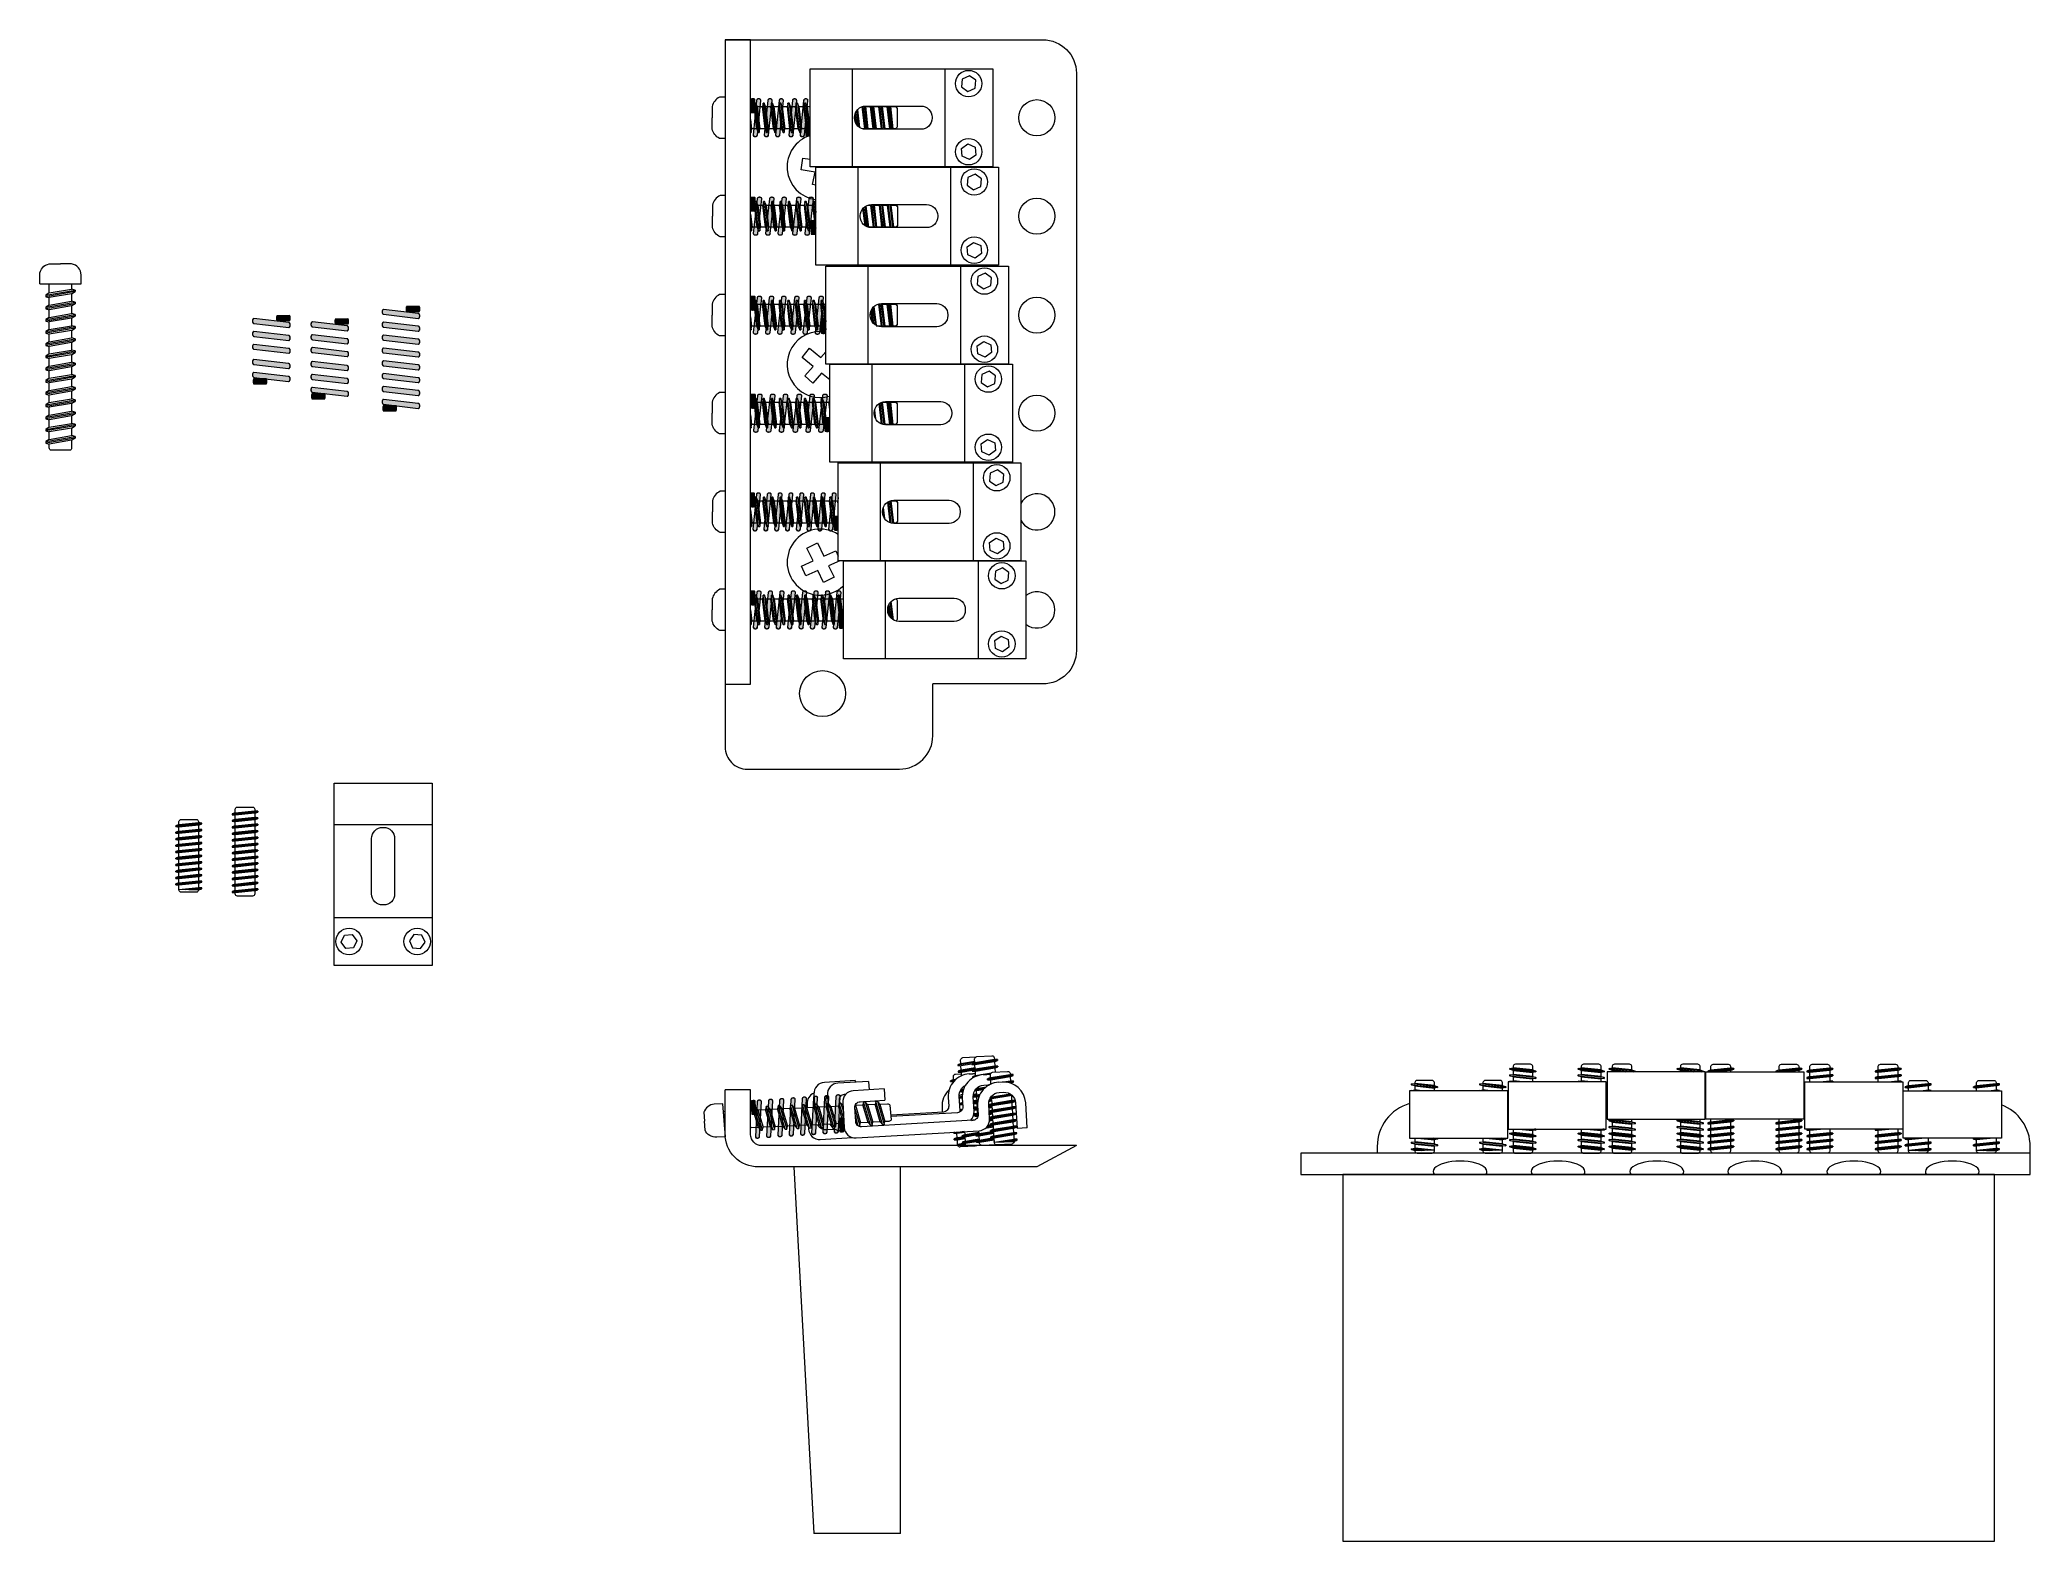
# Model space of a CAD drawing. Header units: inches. Extents: x 25.8 to 87.4, y 9 to 55.4.
import ezdxf

# ---------------------------------------------------------------- set-up
doc = ezdxf.new("R2010")
doc.units = ezdxf.units.IN
doc.header["$MEASUREMENT"] = 0
for name, color, linetype, lineweight in [('Arcuri', 72, 'Continuous', 0), ('Bloc Tremolo', 225, 'Continuous', 0), ('Dsene final', 143, 'Continuous', 0), ('Lateral', 44, 'Continuous', 0), ('Saddle', 63, 'Continuous', 0), ('Surub', 54, 'Continuous', 0)]:
    doc.layers.add(name, color=color, linetype=linetype, lineweight=lineweight)

msp = doc.modelspace()

# ---------------------------------------------------------------- hatches: boundary and pattern name
at = {"layer": 'Arcuri', "linetype": 'Continuous', "lineweight": 0}
for points in [[(33.572, 46.87), (33.184, 46.867), (33.182, 46.866), (33.18, 46.864), (33.179, 46.861), (33.177, 46.858), (33.176, 46.854), (33.175, 46.849), (33.174, 46.844), (33.173, 46.838), (33.172, 46.831), (33.171, 46.824), (33.17, 46.817), (33.17, 46.81), (33.17, 46.802), (33.17, 46.794), (33.17, 46.786), (33.17, 46.779), (33.17, 46.771), (33.171, 46.764), (33.172, 46.756), (33.173, 46.75), (33.174, 46.743), (33.175, 46.738), (33.176, 46.733), (33.178, 46.728), (33.179, 46.724), (33.181, 46.721), (33.183, 46.718), (33.184, 46.717), (33.186, 46.716), (33.188, 46.716), (33.576, 46.718), (33.578, 46.719), (33.58, 46.72), (33.581, 46.723), (33.583, 46.726), (33.584, 46.73), (33.585, 46.734), (33.587, 46.739), (33.588, 46.745), (33.589, 46.751), (33.59, 46.758), (33.59, 46.765), (33.591, 46.772), (33.591, 46.78), (33.591, 46.788), (33.591, 46.795), (33.591, 46.803), (33.591, 46.811), (33.59, 46.818), (33.589, 46.826), (33.589, 46.833), (33.588, 46.839), (33.586, 46.845), (33.585, 46.851), (33.584, 46.856), (33.582, 46.86), (33.581, 46.863), (33.579, 46.866), (33.577, 46.868), (33.576, 46.869), (33.574, 46.87)], [(37.554, 46.939), (36.481, 47.064), (36.476, 47.063), (36.471, 47.062), (36.467, 47.06), (36.463, 47.057), (36.458, 47.053), (36.454, 47.049), (36.451, 47.044), (36.448, 47.038), (36.445, 47.032), (36.442, 47.025), (36.44, 47.018), (36.438, 47.011), (36.437, 47.004), (36.436, 46.996), (36.436, 46.988), (36.436, 46.98), (36.437, 46.973), (36.438, 46.965), (36.44, 46.958), (36.442, 46.951), (36.445, 46.944), (36.448, 46.938), (36.451, 46.932), (36.454, 46.927), (36.458, 46.923), (36.462, 46.919), (36.467, 46.916), (36.471, 46.914), (36.476, 46.913), (36.481, 46.912), (37.554, 46.787), (37.559, 46.787), (37.564, 46.788), (37.568, 46.79), (37.573, 46.793), (37.577, 46.796), (37.581, 46.8), (37.585, 46.805), (37.588, 46.81), (37.591, 46.816), (37.594, 46.822), (37.596, 46.829), (37.598, 46.836), (37.6, 46.844), (37.601, 46.851), (37.601, 46.859), (37.601, 46.867), (37.601, 46.875), (37.6, 46.882), (37.598, 46.89), (37.596, 46.897), (37.594, 46.904), (37.591, 46.91), (37.588, 46.916), (37.585, 46.921), (37.581, 46.926), (37.577, 46.93), (37.573, 46.933), (37.568, 46.936), (37.564, 46.938), (37.559, 46.939)], [(37.581, 47.154), (37.193, 47.151), (37.191, 47.15), (37.189, 47.148), (37.188, 47.146), (37.186, 47.142), (37.185, 47.138), (37.184, 47.133), (37.182, 47.128), (37.181, 47.122), (37.18, 47.115), (37.18, 47.109), (37.179, 47.101), (37.179, 47.094), (37.178, 47.086), (37.178, 47.078), (37.179, 47.071), (37.179, 47.063), (37.179, 47.055), (37.18, 47.048), (37.181, 47.041), (37.182, 47.034), (37.183, 47.028), (37.184, 47.022), (37.185, 47.017), (37.187, 47.012), (37.188, 47.008), (37.19, 47.005), (37.191, 47.003), (37.193, 47.001), (37.195, 47), (37.196, 47), (37.585, 47.002), (37.587, 47.003), (37.588, 47.005), (37.59, 47.007), (37.591, 47.01), (37.593, 47.014), (37.594, 47.018), (37.596, 47.024), (37.597, 47.029), (37.598, 47.035), (37.598, 47.042), (37.599, 47.049), (37.6, 47.057), (37.6, 47.064), (37.6, 47.072), (37.6, 47.08), (37.6, 47.088), (37.599, 47.095), (37.599, 47.103), (37.598, 47.11), (37.597, 47.117), (37.596, 47.123), (37.595, 47.129), (37.594, 47.135), (37.593, 47.14), (37.591, 47.144), (37.59, 47.148), (37.588, 47.15), (37.586, 47.152), (37.585, 47.154), (37.583, 47.154)], [(33.545, 46.655), (32.472, 46.78), (32.467, 46.779), (32.463, 46.778), (32.458, 46.776), (32.454, 46.773), (32.45, 46.769), (32.446, 46.765), (32.442, 46.76), (32.439, 46.754), (32.436, 46.748), (32.433, 46.741), (32.431, 46.734), (32.43, 46.727), (32.428, 46.719), (32.428, 46.712), (32.427, 46.704), (32.428, 46.696), (32.428, 46.688), (32.429, 46.681), (32.431, 46.673), (32.433, 46.666), (32.436, 46.66), (32.439, 46.654), (32.442, 46.648), (32.446, 46.643), (32.45, 46.639), (32.454, 46.635), (32.458, 46.632), (32.463, 46.63), (32.467, 46.628), (32.472, 46.628), (33.545, 46.503), (33.55, 46.503), (33.555, 46.504), (33.559, 46.506), (33.564, 46.508), (33.568, 46.512), (33.572, 46.516), (33.576, 46.52), (33.579, 46.526), (33.582, 46.532), (33.585, 46.538), (33.588, 46.545), (33.589, 46.552), (33.591, 46.559), (33.592, 46.567), (33.592, 46.575), (33.592, 46.583), (33.592, 46.59), (33.591, 46.598), (33.589, 46.606), (33.588, 46.613), (33.585, 46.62), (33.582, 46.626), (33.579, 46.632), (33.576, 46.637), (33.572, 46.642), (33.568, 46.646), (33.564, 46.649), (33.559, 46.652), (33.555, 46.654), (33.55, 46.655)], [(33.545, 46.256), (32.472, 46.381), (32.467, 46.381), (32.463, 46.379), (32.458, 46.377), (32.454, 46.374), (32.45, 46.371), (32.446, 46.366), (32.442, 46.361), (32.439, 46.356), (32.436, 46.35), (32.433, 46.343), (32.431, 46.336), (32.429, 46.329), (32.428, 46.321), (32.428, 46.313), (32.427, 46.306), (32.428, 46.298), (32.428, 46.29), (32.429, 46.282), (32.431, 46.275), (32.433, 46.268), (32.436, 46.262), (32.439, 46.255), (32.442, 46.25), (32.446, 46.245), (32.449, 46.24), (32.454, 46.237), (32.458, 46.234), (32.463, 46.232), (32.467, 46.23), (32.472, 46.23), (33.545, 46.105), (33.55, 46.105), (33.555, 46.106), (33.56, 46.108), (33.564, 46.111), (33.569, 46.114), (33.573, 46.118), (33.577, 46.123), (33.58, 46.129), (33.583, 46.135), (33.586, 46.142), (33.588, 46.149), (33.59, 46.157), (33.591, 46.164), (33.592, 46.172), (33.592, 46.18), (33.592, 46.189), (33.591, 46.197), (33.59, 46.204), (33.588, 46.212), (33.586, 46.219), (33.583, 46.226), (33.58, 46.232), (33.577, 46.238), (33.573, 46.243), (33.569, 46.247), (33.564, 46.25), (33.56, 46.253), (33.555, 46.255), (33.55, 46.256)], [(35.351, 46.552), (34.278, 46.677), (34.273, 46.677), (34.268, 46.675), (34.264, 46.673), (34.259, 46.67), (34.255, 46.666), (34.251, 46.662), (34.248, 46.657), (34.244, 46.651), (34.241, 46.645), (34.239, 46.639), (34.237, 46.632), (34.235, 46.624), (34.234, 46.617), (34.233, 46.609), (34.233, 46.601), (34.233, 46.593), (34.234, 46.586), (34.235, 46.578), (34.237, 46.571), (34.239, 46.564), (34.241, 46.557), (34.244, 46.551), (34.248, 46.546), (34.251, 46.541), (34.255, 46.536), (34.259, 46.532), (34.264, 46.53), (34.268, 46.527), (34.273, 46.526), (34.278, 46.525), (35.351, 46.4), (35.356, 46.4), (35.36, 46.401), (35.365, 46.403), (35.369, 46.406), (35.374, 46.409), (35.378, 46.413), (35.382, 46.418), (35.385, 46.423), (35.388, 46.429), (35.391, 46.435), (35.393, 46.442), (35.395, 46.449), (35.397, 46.457), (35.397, 46.465), (35.398, 46.472), (35.398, 46.48), (35.397, 46.488), (35.397, 46.496), (35.395, 46.503), (35.393, 46.51), (35.391, 46.517), (35.388, 46.523), (35.385, 46.529), (35.382, 46.535), (35.378, 46.539), (35.374, 46.543), (35.369, 46.547), (35.365, 46.549), (35.36, 46.551), (35.356, 46.552)], [(35.351, 46.154), (34.278, 46.279), (34.273, 46.278), (34.268, 46.277), (34.264, 46.275), (34.259, 46.272), (34.255, 46.268), (34.251, 46.264), (34.248, 46.259), (34.244, 46.253), (34.241, 46.247), (34.239, 46.24), (34.237, 46.233), (34.235, 46.226), (34.234, 46.219), (34.233, 46.211), (34.233, 46.203), (34.233, 46.195), (34.234, 46.187), (34.235, 46.18), (34.237, 46.173), (34.239, 46.166), (34.241, 46.159), (34.244, 46.153), (34.248, 46.147), (34.251, 46.142), (34.255, 46.138), (34.259, 46.134), (34.264, 46.131), (34.268, 46.129), (34.273, 46.128), (34.278, 46.127), (35.351, 46.002), (35.356, 46.002), (35.361, 46.003), (35.365, 46.005), (35.37, 46.008), (35.374, 46.012), (35.378, 46.016), (35.382, 46.021), (35.386, 46.026), (35.389, 46.033), (35.392, 46.039), (35.394, 46.047), (35.396, 46.054), (35.397, 46.062), (35.398, 46.07), (35.398, 46.078), (35.398, 46.086), (35.397, 46.094), (35.396, 46.102), (35.394, 46.109), (35.392, 46.116), (35.389, 46.123), (35.386, 46.129), (35.382, 46.135), (35.378, 46.14), (35.374, 46.144), (35.37, 46.148), (35.365, 46.151), (35.361, 46.153), (35.356, 46.154)], [(35.378, 46.767), (34.989, 46.765), (34.988, 46.764), (34.986, 46.762), (34.985, 46.759), (34.983, 46.755), (34.982, 46.751), (34.98, 46.746), (34.979, 46.741), (34.978, 46.735), (34.977, 46.729), (34.977, 46.722), (34.976, 46.715), (34.976, 46.707), (34.975, 46.699), (34.975, 46.692), (34.975, 46.684), (34.976, 46.676), (34.976, 46.668), (34.977, 46.661), (34.978, 46.654), (34.978, 46.647), (34.98, 46.641), (34.981, 46.635), (34.982, 46.63), (34.983, 46.625), (34.985, 46.622), (34.987, 46.618), (34.988, 46.616), (34.99, 46.614), (34.992, 46.613), (34.993, 46.613), (35.382, 46.616), (35.384, 46.616), (35.385, 46.618), (35.387, 46.62), (35.388, 46.623), (35.39, 46.627), (35.391, 46.632), (35.392, 46.637), (35.394, 46.642), (35.394, 46.649), (35.395, 46.655), (35.396, 46.662), (35.396, 46.67), (35.397, 46.677), (35.397, 46.685), (35.397, 46.693), (35.397, 46.701), (35.396, 46.708), (35.396, 46.716), (35.395, 46.723), (35.394, 46.73), (35.393, 46.737), (35.392, 46.743), (35.391, 46.748), (35.389, 46.753), (35.388, 46.757), (35.386, 46.761), (35.385, 46.764), (35.383, 46.766), (35.381, 46.767), (35.38, 46.767)], [(37.554, 46.541), (36.481, 46.666), (36.476, 46.665), (36.471, 46.664), (36.467, 46.662), (36.462, 46.659), (36.458, 46.655), (36.454, 46.651), (36.451, 46.646), (36.448, 46.64), (36.445, 46.634), (36.442, 46.627), (36.44, 46.62), (36.438, 46.613), (36.437, 46.605), (36.436, 46.598), (36.436, 46.59), (36.436, 46.582), (36.437, 46.574), (36.438, 46.567), (36.44, 46.559), (36.442, 46.552), (36.445, 46.546), (36.447, 46.54), (36.451, 46.534), (36.454, 46.529), (36.458, 46.525), (36.462, 46.521), (36.467, 46.518), (36.471, 46.516), (36.476, 46.514), (36.481, 46.514), (37.554, 46.389), (37.559, 46.389), (37.564, 46.39), (37.569, 46.392), (37.573, 46.395), (37.577, 46.398), (37.582, 46.403), (37.585, 46.408), (37.589, 46.413), (37.592, 46.419), (37.595, 46.426), (37.597, 46.433), (37.599, 46.441), (37.6, 46.449), (37.601, 46.457), (37.601, 46.465), (37.601, 46.473), (37.6, 46.481), (37.599, 46.489), (37.597, 46.496), (37.595, 46.503), (37.592, 46.51), (37.589, 46.516), (37.585, 46.522), (37.582, 46.527), (37.577, 46.531), (37.573, 46.535), (37.569, 46.537), (37.564, 46.539), (37.559, 46.54)], [(37.554, 46.142), (36.481, 46.267), (36.476, 46.267), (36.471, 46.265), (36.467, 46.263), (36.463, 46.26), (36.458, 46.257), (36.454, 46.252), (36.451, 46.247), (36.448, 46.242), (36.445, 46.236), (36.442, 46.229), (36.44, 46.222), (36.438, 46.215), (36.437, 46.207), (36.436, 46.199), (36.436, 46.192), (36.436, 46.184), (36.437, 46.176), (36.438, 46.168), (36.44, 46.161), (36.442, 46.154), (36.445, 46.148), (36.448, 46.141), (36.451, 46.136), (36.454, 46.131), (36.458, 46.126), (36.462, 46.123), (36.467, 46.12), (36.471, 46.118), (36.476, 46.116), (36.481, 46.116), (37.554, 45.991), (37.559, 45.991), (37.564, 45.992), (37.569, 45.994), (37.573, 45.996), (37.577, 46), (37.582, 46.004), (37.585, 46.009), (37.589, 46.015), (37.592, 46.021), (37.595, 46.028), (37.597, 46.035), (37.599, 46.043), (37.6, 46.05), (37.601, 46.058), (37.601, 46.066), (37.601, 46.075), (37.6, 46.083), (37.599, 46.09), (37.597, 46.098), (37.595, 46.105), (37.592, 46.112), (37.589, 46.118), (37.585, 46.124), (37.582, 46.129), (37.578, 46.133), (37.573, 46.136), (37.569, 46.139), (37.564, 46.141), (37.559, 46.142)], [(33.545, 45.858), (32.472, 45.983), (32.467, 45.983), (32.463, 45.981), (32.458, 45.979), (32.454, 45.976), (32.45, 45.972), (32.446, 45.968), (32.442, 45.963), (32.439, 45.957), (32.436, 45.951), (32.433, 45.945), (32.431, 45.938), (32.43, 45.93), (32.428, 45.923), (32.428, 45.915), (32.427, 45.907), (32.428, 45.899), (32.428, 45.892), (32.429, 45.884), (32.431, 45.877), (32.433, 45.87), (32.436, 45.863), (32.439, 45.857), (32.442, 45.852), (32.446, 45.847), (32.45, 45.842), (32.454, 45.838), (32.458, 45.836), (32.463, 45.833), (32.467, 45.832), (32.472, 45.831), (33.545, 45.706), (33.55, 45.706), (33.555, 45.708), (33.56, 45.709), (33.564, 45.712), (33.569, 45.716), (33.573, 45.72), (33.577, 45.725), (33.58, 45.731), (33.583, 45.737), (33.586, 45.744), (33.588, 45.751), (33.59, 45.758), (33.591, 45.766), (33.592, 45.774), (33.592, 45.782), (33.592, 45.79), (33.591, 45.798), (33.59, 45.806), (33.588, 45.814), (33.586, 45.821), (33.583, 45.828), (33.58, 45.834), (33.577, 45.839), (33.573, 45.844), (33.569, 45.849), (33.564, 45.852), (33.56, 45.855), (33.555, 45.857), (33.55, 45.858)], [(35.351, 45.756), (34.278, 45.881), (34.273, 45.88), (34.268, 45.879), (34.264, 45.876), (34.259, 45.874), (34.255, 45.87), (34.251, 45.866), (34.248, 45.861), (34.244, 45.855), (34.241, 45.849), (34.239, 45.842), (34.237, 45.835), (34.235, 45.828), (34.234, 45.82), (34.233, 45.813), (34.233, 45.805), (34.233, 45.797), (34.234, 45.789), (34.235, 45.782), (34.237, 45.774), (34.239, 45.767), (34.241, 45.761), (34.244, 45.755), (34.248, 45.749), (34.251, 45.744), (34.255, 45.74), (34.259, 45.736), (34.264, 45.733), (34.268, 45.731), (34.273, 45.729), (34.278, 45.729), (35.351, 45.604), (35.356, 45.604), (35.361, 45.605), (35.365, 45.607), (35.37, 45.61), (35.374, 45.613), (35.378, 45.618), (35.382, 45.623), (35.386, 45.628), (35.389, 45.634), (35.392, 45.641), (35.394, 45.648), (35.396, 45.656), (35.397, 45.664), (35.398, 45.672), (35.398, 45.68), (35.398, 45.688), (35.397, 45.696), (35.396, 45.704), (35.394, 45.711), (35.392, 45.718), (35.389, 45.725), (35.386, 45.731), (35.382, 45.737), (35.379, 45.742), (35.374, 45.746), (35.37, 45.75), (35.365, 45.752), (35.361, 45.754), (35.356, 45.755)], [(37.554, 45.744), (36.481, 45.869), (36.476, 45.869), (36.471, 45.867), (36.467, 45.865), (36.463, 45.862), (36.458, 45.858), (36.454, 45.854), (36.451, 45.849), (36.448, 45.843), (36.445, 45.837), (36.442, 45.831), (36.44, 45.824), (36.438, 45.816), (36.437, 45.809), (36.436, 45.801), (36.436, 45.793), (36.436, 45.785), (36.437, 45.778), (36.438, 45.77), (36.44, 45.763), (36.442, 45.756), (36.445, 45.749), (36.448, 45.743), (36.451, 45.738), (36.454, 45.732), (36.458, 45.728), (36.462, 45.724), (36.467, 45.722), (36.471, 45.719), (36.476, 45.718), (36.481, 45.717), (37.554, 45.592), (37.559, 45.592), (37.564, 45.594), (37.569, 45.595), (37.573, 45.598), (37.577, 45.602), (37.582, 45.606), (37.585, 45.611), (37.589, 45.617), (37.592, 45.623), (37.595, 45.63), (37.597, 45.637), (37.599, 45.644), (37.6, 45.652), (37.601, 45.66), (37.601, 45.668), (37.601, 45.676), (37.6, 45.684), (37.599, 45.692), (37.597, 45.7), (37.595, 45.707), (37.592, 45.713), (37.589, 45.72), (37.585, 45.725), (37.582, 45.73), (37.577, 45.735), (37.573, 45.738), (37.569, 45.741), (37.564, 45.743), (37.559, 45.744)], [(33.544, 45.387), (32.471, 45.512), (32.466, 45.512), (32.461, 45.51), (32.457, 45.508), (32.452, 45.505), (32.448, 45.502), (32.444, 45.497), (32.441, 45.492), (32.438, 45.487), (32.435, 45.481), (32.432, 45.474), (32.43, 45.467), (32.428, 45.46), (32.427, 45.452), (32.426, 45.444), (32.426, 45.437), (32.426, 45.429), (32.427, 45.421), (32.428, 45.413), (32.43, 45.406), (32.432, 45.399), (32.435, 45.393), (32.437, 45.386), (32.441, 45.381), (32.444, 45.376), (32.448, 45.371), (32.452, 45.368), (32.457, 45.365), (32.461, 45.363), (32.466, 45.361), (32.471, 45.361), (33.544, 45.236), (33.549, 45.236), (33.554, 45.237), (33.558, 45.239), (33.563, 45.241), (33.567, 45.244), (33.571, 45.248), (33.575, 45.253), (33.578, 45.258), (33.581, 45.264), (33.584, 45.271), (33.586, 45.277), (33.588, 45.285), (33.59, 45.292), (33.591, 45.3), (33.591, 45.308), (33.591, 45.315), (33.591, 45.323), (33.59, 45.331), (33.588, 45.338), (33.586, 45.345), (33.584, 45.352), (33.581, 45.359), (33.578, 45.365), (33.575, 45.37), (33.571, 45.375), (33.567, 45.379), (33.563, 45.382), (33.558, 45.384), (33.554, 45.386), (33.549, 45.387)], [(33.544, 44.989), (32.471, 45.114), (32.466, 45.114), (32.461, 45.112), (32.457, 45.11), (32.452, 45.107), (32.448, 45.103), (32.444, 45.099), (32.441, 45.094), (32.438, 45.088), (32.435, 45.082), (32.432, 45.076), (32.43, 45.069), (32.428, 45.061), (32.427, 45.054), (32.426, 45.046), (32.426, 45.038), (32.426, 45.03), (32.427, 45.023), (32.428, 45.015), (32.43, 45.008), (32.432, 45.001), (32.435, 44.994), (32.437, 44.988), (32.441, 44.983), (32.444, 44.978), (32.448, 44.973), (32.452, 44.969), (32.457, 44.967), (32.461, 44.964), (32.466, 44.963), (32.471, 44.962), (33.544, 44.837), (33.549, 44.837), (33.554, 44.838), (33.558, 44.84), (33.563, 44.843), (33.567, 44.846), (33.571, 44.85), (33.575, 44.855), (33.578, 44.86), (33.581, 44.866), (33.584, 44.872), (33.586, 44.879), (33.588, 44.886), (33.59, 44.894), (33.591, 44.902), (33.591, 44.909), (33.591, 44.917), (33.591, 44.925), (33.59, 44.933), (33.588, 44.94), (33.586, 44.947), (33.584, 44.954), (33.581, 44.96), (33.578, 44.966), (33.575, 44.972), (33.571, 44.976), (33.567, 44.98), (33.563, 44.984), (33.558, 44.986), (33.554, 44.988), (33.549, 44.989)], [(35.35, 45.325), (34.276, 45.449), (34.272, 45.449), (34.267, 45.447), (34.263, 45.445), (34.258, 45.442), (34.254, 45.439), (34.25, 45.434), (34.247, 45.429), (34.243, 45.424), (34.24, 45.418), (34.238, 45.411), (34.236, 45.404), (34.234, 45.397), (34.233, 45.389), (34.232, 45.381), (34.232, 45.374), (34.232, 45.366), (34.233, 45.358), (34.234, 45.35), (34.236, 45.343), (34.238, 45.336), (34.24, 45.33), (34.243, 45.323), (34.246, 45.318), (34.25, 45.313), (34.254, 45.308), (34.258, 45.305), (34.263, 45.302), (34.267, 45.3), (34.272, 45.298), (34.276, 45.298), (35.35, 45.173), (35.355, 45.173), (35.36, 45.174), (35.364, 45.176), (35.369, 45.179), (35.373, 45.182), (35.377, 45.186), (35.381, 45.191), (35.385, 45.197), (35.388, 45.203), (35.39, 45.21), (35.393, 45.217), (35.394, 45.225), (35.396, 45.232), (35.396, 45.24), (35.397, 45.249), (35.396, 45.257), (35.396, 45.265), (35.394, 45.272), (35.393, 45.28), (35.39, 45.287), (35.388, 45.294), (35.385, 45.3), (35.381, 45.306), (35.377, 45.311), (35.373, 45.315), (35.369, 45.319), (35.364, 45.321), (35.36, 45.323), (35.355, 45.324)], [(35.35, 44.926), (34.276, 45.051), (34.272, 45.051), (34.267, 45.049), (34.263, 45.047), (34.258, 45.044), (34.254, 45.04), (34.25, 45.036), (34.247, 45.031), (34.243, 45.025), (34.24, 45.019), (34.238, 45.013), (34.236, 45.006), (34.234, 44.998), (34.233, 44.991), (34.232, 44.983), (34.232, 44.975), (34.232, 44.968), (34.233, 44.96), (34.234, 44.952), (34.236, 44.945), (34.238, 44.938), (34.24, 44.931), (34.243, 44.925), (34.246, 44.92), (34.25, 44.915), (34.254, 44.91), (34.258, 44.906), (34.263, 44.904), (34.267, 44.901), (34.272, 44.9), (34.276, 44.899), (35.35, 44.774), (35.355, 44.774), (35.359, 44.775), (35.364, 44.777), (35.368, 44.78), (35.373, 44.783), (35.377, 44.787), (35.38, 44.792), (35.384, 44.797), (35.387, 44.803), (35.39, 44.809), (35.392, 44.816), (35.394, 44.823), (35.395, 44.831), (35.396, 44.839), (35.397, 44.846), (35.397, 44.854), (35.396, 44.862), (35.395, 44.87), (35.394, 44.877), (35.392, 44.884), (35.39, 44.891), (35.387, 44.897), (35.384, 44.903), (35.38, 44.909), (35.377, 44.913), (35.373, 44.917), (35.368, 44.921), (35.364, 44.923), (35.359, 44.925), (35.355, 44.926)], [(37.553, 44.952), (36.48, 45.077), (36.475, 45.076), (36.47, 45.075), (36.466, 45.073), (36.461, 45.07), (36.457, 45.066), (36.453, 45.062), (36.45, 45.057), (36.446, 45.051), (36.443, 45.045), (36.441, 45.038), (36.439, 45.031), (36.437, 45.024), (36.436, 45.016), (36.435, 45.009), (36.435, 45.001), (36.435, 44.993), (36.436, 44.985), (36.437, 44.978), (36.439, 44.97), (36.441, 44.963), (36.443, 44.957), (36.446, 44.951), (36.45, 44.945), (36.453, 44.94), (36.457, 44.936), (36.461, 44.932), (36.466, 44.929), (36.47, 44.927), (36.475, 44.925), (36.479, 44.925), (37.553, 44.8), (37.558, 44.8), (37.563, 44.801), (37.567, 44.803), (37.572, 44.806), (37.576, 44.809), (37.58, 44.814), (37.584, 44.819), (37.588, 44.824), (37.591, 44.83), (37.594, 44.837), (37.596, 44.844), (37.598, 44.852), (37.599, 44.86), (37.6, 44.868), (37.6, 44.876), (37.6, 44.884), (37.599, 44.892), (37.598, 44.9), (37.596, 44.907), (37.594, 44.914), (37.591, 44.921), (37.588, 44.927), (37.584, 44.933), (37.58, 44.938), (37.576, 44.942), (37.572, 44.946), (37.567, 44.948), (37.563, 44.95), (37.558, 44.951)], [(37.585, 45.327), (37.582, 45.332), (37.577, 45.336), (37.573, 45.34), (37.569, 45.343), (37.564, 45.345), (37.559, 45.346), (37.554, 45.346), (36.481, 45.471), (36.476, 45.47), (36.471, 45.469), (36.467, 45.467), (36.463, 45.464), (36.458, 45.46), (36.454, 45.456), (36.451, 45.451), (36.448, 45.445), (36.445, 45.439), (36.442, 45.432), (36.44, 45.425), (36.438, 45.418), (36.437, 45.411), (36.436, 45.403), (36.436, 45.395), (36.436, 45.387), (36.437, 45.379), (36.438, 45.372), (36.44, 45.365), (36.442, 45.358), (36.445, 45.351), (36.448, 45.345), (36.451, 45.339), (36.454, 45.334), (36.458, 45.33), (36.462, 45.326), (36.467, 45.323), (36.471, 45.321), (36.476, 45.32), (36.481, 45.319), (37.554, 45.194), (37.559, 45.194), (37.564, 45.195), (37.569, 45.197), (37.573, 45.2), (37.577, 45.204), (37.582, 45.208), (37.585, 45.213), (37.589, 45.218), (37.592, 45.225), (37.595, 45.231), (37.597, 45.239), (37.599, 45.246), (37.6, 45.254), (37.601, 45.262), (37.601, 45.27), (37.601, 45.278), (37.6, 45.286), (37.599, 45.294), (37.597, 45.301), (37.595, 45.308), (37.592, 45.315), (37.589, 45.321)], [(32.85, 44.914), (32.462, 44.911), (32.46, 44.91), (32.458, 44.908), (32.457, 44.906), (32.455, 44.902), (32.454, 44.898), (32.453, 44.893), (32.452, 44.888), (32.451, 44.882), (32.45, 44.875), (32.449, 44.869), (32.448, 44.861), (32.448, 44.854), (32.448, 44.846), (32.448, 44.838), (32.448, 44.831), (32.448, 44.823), (32.448, 44.815), (32.449, 44.808), (32.45, 44.801), (32.451, 44.794), (32.452, 44.788), (32.453, 44.782), (32.454, 44.777), (32.456, 44.772), (32.457, 44.768), (32.459, 44.765), (32.461, 44.763), (32.462, 44.761), (32.464, 44.76), (32.466, 44.76), (32.854, 44.762), (32.856, 44.763), (32.858, 44.765), (32.859, 44.767), (32.861, 44.77), (32.862, 44.774), (32.863, 44.778), (32.865, 44.784), (32.866, 44.789), (32.867, 44.796), (32.868, 44.802), (32.868, 44.809), (32.869, 44.817), (32.869, 44.824), (32.869, 44.832), (32.869, 44.84), (32.869, 44.848), (32.869, 44.855), (32.868, 44.863), (32.867, 44.87), (32.867, 44.877), (32.866, 44.883), (32.864, 44.889), (32.863, 44.895), (32.862, 44.9), (32.86, 44.904), (32.859, 44.908), (32.857, 44.91), (32.855, 44.912), (32.854, 44.914), (32.852, 44.914)], [(35.35, 44.528), (34.276, 44.653), (34.272, 44.652), (34.267, 44.651), (34.263, 44.649), (34.258, 44.646), (34.254, 44.642), (34.25, 44.638), (34.247, 44.633), (34.243, 44.627), (34.24, 44.621), (34.238, 44.614), (34.236, 44.607), (34.234, 44.6), (34.233, 44.593), (34.232, 44.585), (34.232, 44.577), (34.232, 44.569), (34.233, 44.562), (34.234, 44.554), (34.236, 44.547), (34.238, 44.54), (34.24, 44.533), (34.243, 44.527), (34.246, 44.521), (34.25, 44.516), (34.254, 44.512), (34.258, 44.508), (34.263, 44.505), (34.267, 44.503), (34.272, 44.502), (34.276, 44.501), (35.35, 44.376), (35.355, 44.376), (35.359, 44.377), (35.364, 44.379), (35.368, 44.382), (35.373, 44.385), (35.377, 44.389), (35.38, 44.394), (35.384, 44.399), (35.387, 44.405), (35.39, 44.411), (35.392, 44.418), (35.394, 44.425), (35.395, 44.433), (35.396, 44.44), (35.397, 44.448), (35.397, 44.456), (35.396, 44.464), (35.395, 44.471), (35.394, 44.479), (35.392, 44.486), (35.39, 44.493), (35.387, 44.499), (35.384, 44.505), (35.38, 44.51), (35.377, 44.515), (35.373, 44.519), (35.368, 44.522), (35.364, 44.525), (35.359, 44.527), (35.355, 44.528)], [(34.656, 44.453), (34.268, 44.45), (34.266, 44.449), (34.264, 44.447), (34.263, 44.444), (34.261, 44.441), (34.26, 44.437), (34.258, 44.432), (34.257, 44.427), (34.256, 44.421), (34.255, 44.414), (34.255, 44.407), (34.254, 44.4), (34.254, 44.393), (34.253, 44.385), (34.253, 44.377), (34.253, 44.369), (34.254, 44.362), (34.254, 44.354), (34.255, 44.347), (34.256, 44.34), (34.256, 44.333), (34.258, 44.327), (34.259, 44.321), (34.26, 44.316), (34.262, 44.311), (34.263, 44.307), (34.265, 44.304), (34.266, 44.302), (34.268, 44.3), (34.27, 44.299), (34.271, 44.299), (34.66, 44.301), (34.662, 44.302), (34.663, 44.304), (34.665, 44.306), (34.666, 44.309), (34.668, 44.313), (34.669, 44.317), (34.67, 44.322), (34.672, 44.328), (34.672, 44.334), (34.673, 44.341), (34.674, 44.348), (34.674, 44.355), (34.675, 44.363), (34.675, 44.371), (34.675, 44.379), (34.675, 44.386), (34.674, 44.394), (34.674, 44.402), (34.673, 44.409), (34.672, 44.416), (34.671, 44.422), (34.67, 44.428), (34.669, 44.434), (34.667, 44.439), (34.666, 44.443), (34.664, 44.446), (34.663, 44.449), (34.661, 44.451), (34.659, 44.452), (34.658, 44.453)], [(37.553, 44.553), (36.48, 44.678), (36.475, 44.678), (36.47, 44.676), (36.466, 44.674), (36.461, 44.671), (36.457, 44.668), (36.453, 44.663), (36.45, 44.658), (36.446, 44.653), (36.443, 44.647), (36.441, 44.64), (36.439, 44.633), (36.437, 44.626), (36.436, 44.618), (36.435, 44.61), (36.435, 44.603), (36.435, 44.595), (36.436, 44.587), (36.437, 44.579), (36.439, 44.572), (36.441, 44.565), (36.443, 44.559), (36.446, 44.552), (36.45, 44.547), (36.453, 44.542), (36.457, 44.537), (36.461, 44.534), (36.466, 44.531), (36.47, 44.529), (36.475, 44.527), (36.479, 44.527), (37.553, 44.402), (37.558, 44.402), (37.562, 44.403), (37.567, 44.404), (37.571, 44.407), (37.576, 44.41), (37.58, 44.414), (37.583, 44.419), (37.587, 44.424), (37.59, 44.43), (37.593, 44.437), (37.595, 44.443), (37.597, 44.451), (37.598, 44.458), (37.599, 44.466), (37.6, 44.474), (37.6, 44.481), (37.599, 44.489), (37.598, 44.497), (37.597, 44.504), (37.595, 44.511), (37.593, 44.518), (37.59, 44.525), (37.587, 44.531), (37.583, 44.536), (37.58, 44.541), (37.576, 44.545), (37.571, 44.548), (37.567, 44.55), (37.562, 44.552), (37.558, 44.553)], [(37.553, 44.155), (36.48, 44.28), (36.475, 44.28), (36.47, 44.278), (36.466, 44.276), (36.461, 44.273), (36.457, 44.269), (36.453, 44.265), (36.45, 44.26), (36.446, 44.254), (36.443, 44.248), (36.441, 44.242), (36.439, 44.235), (36.437, 44.227), (36.436, 44.22), (36.435, 44.212), (36.435, 44.204), (36.435, 44.196), (36.436, 44.189), (36.437, 44.181), (36.439, 44.174), (36.441, 44.167), (36.443, 44.16), (36.446, 44.154), (36.45, 44.148), (36.453, 44.143), (36.457, 44.139), (36.461, 44.135), (36.466, 44.132), (36.47, 44.13), (36.475, 44.129), (36.479, 44.128), (37.553, 44.003), (37.558, 44.003), (37.562, 44.004), (37.567, 44.006), (37.571, 44.009), (37.576, 44.012), (37.58, 44.016), (37.583, 44.021), (37.587, 44.026), (37.59, 44.032), (37.593, 44.038), (37.595, 44.045), (37.597, 44.052), (37.598, 44.06), (37.599, 44.067), (37.6, 44.075), (37.6, 44.083), (37.599, 44.091), (37.598, 44.099), (37.597, 44.106), (37.595, 44.113), (37.593, 44.12), (37.59, 44.126), (37.587, 44.132), (37.583, 44.138), (37.58, 44.142), (37.576, 44.146), (37.571, 44.15), (37.567, 44.152), (37.562, 44.154), (37.558, 44.155)], [(36.859, 44.08), (36.471, 44.077), (36.469, 44.076), (36.467, 44.074), (36.466, 44.072), (36.464, 44.068), (36.463, 44.064), (36.462, 44.059), (36.46, 44.054), (36.459, 44.048), (36.458, 44.041), (36.458, 44.035), (36.457, 44.027), (36.457, 44.02), (36.456, 44.012), (36.456, 44.004), (36.457, 43.997), (36.457, 43.989), (36.457, 43.981), (36.458, 43.974), (36.459, 43.967), (36.46, 43.96), (36.461, 43.954), (36.462, 43.948), (36.463, 43.943), (36.465, 43.938), (36.466, 43.934), (36.468, 43.931), (36.469, 43.929), (36.471, 43.927), (36.473, 43.926), (36.474, 43.926), (36.863, 43.928), (36.865, 43.929), (36.866, 43.931), (36.868, 43.933), (36.87, 43.936), (36.871, 43.94), (36.872, 43.944), (36.874, 43.95), (36.875, 43.955), (36.876, 43.961), (36.876, 43.968), (36.877, 43.975), (36.878, 43.983), (36.878, 43.99), (36.878, 43.998), (36.878, 44.006), (36.878, 44.014), (36.877, 44.021), (36.877, 44.029), (36.876, 44.036), (36.875, 44.043), (36.874, 44.049), (36.873, 44.055), (36.872, 44.061), (36.871, 44.066), (36.869, 44.07), (36.868, 44.074), (36.866, 44.076), (36.864, 44.078), (36.863, 44.08), (36.861, 44.08)]]:
    msp.add_hatch(color=256, dxfattribs=at).paths.add_polyline_path(points)
at = {"layer": 'Dsene final', "linetype": 'Continuous', "lineweight": 0}
for points in [[(47.83, 53.554), (47.832, 53.166), (47.833, 53.164), (47.834, 53.162), (47.837, 53.161), (47.84, 53.159), (47.843, 53.158), (47.848, 53.156), (47.852, 53.155), (47.858, 53.154), (47.863, 53.153), (47.869, 53.153), (47.876, 53.152), (47.882, 53.152), (47.889, 53.151), (47.896, 53.151), (47.902, 53.151), (47.909, 53.152), (47.916, 53.152), (47.922, 53.153), (47.929, 53.154), (47.934, 53.154), (47.94, 53.156), (47.945, 53.157), (47.949, 53.158), (47.953, 53.16), (47.957, 53.161), (47.96, 53.163), (47.962, 53.164), (47.963, 53.166), (47.964, 53.168), (47.964, 53.169), (47.962, 53.558), (47.961, 53.56), (47.96, 53.561), (47.958, 53.563), (47.955, 53.564), (47.952, 53.566), (47.948, 53.567), (47.944, 53.568), (47.939, 53.57), (47.933, 53.571), (47.927, 53.571), (47.921, 53.572), (47.915, 53.572), (47.908, 53.573), (47.901, 53.573), (47.894, 53.573), (47.888, 53.573), (47.881, 53.572), (47.874, 53.572), (47.868, 53.571), (47.862, 53.57), (47.856, 53.569), (47.851, 53.568), (47.846, 53.567), (47.842, 53.565), (47.838, 53.564), (47.835, 53.562), (47.833, 53.561), (47.831, 53.559), (47.83, 53.558), (47.829, 53.556)], [(48.017, 53.527), (47.908, 52.454), (47.909, 52.449), (47.91, 52.444), (47.912, 52.44), (47.914, 52.435), (47.918, 52.431), (47.921, 52.427), (47.926, 52.424), (47.931, 52.42), (47.936, 52.418), (47.942, 52.415), (47.948, 52.413), (47.954, 52.411), (47.961, 52.41), (47.968, 52.409), (47.975, 52.409), (47.981, 52.409), (47.988, 52.41), (47.995, 52.411), (48.001, 52.413), (48.007, 52.415), (48.013, 52.417), (48.018, 52.42), (48.023, 52.424), (48.028, 52.427), (48.032, 52.431), (48.035, 52.435), (48.037, 52.44), (48.039, 52.444), (48.04, 52.449), (48.041, 52.454), (48.15, 53.527), (48.15, 53.532), (48.149, 53.536), (48.148, 53.541), (48.145, 53.546), (48.143, 53.55), (48.139, 53.554), (48.135, 53.558), (48.13, 53.561), (48.125, 53.564), (48.12, 53.567), (48.114, 53.569), (48.107, 53.571), (48.101, 53.573), (48.094, 53.574), (48.087, 53.574), (48.08, 53.574), (48.074, 53.574), (48.067, 53.573), (48.06, 53.571), (48.054, 53.569), (48.048, 53.567), (48.043, 53.564), (48.037, 53.561), (48.033, 53.558), (48.029, 53.554), (48.025, 53.55), (48.022, 53.546), (48.02, 53.541), (48.018, 53.536), (48.018, 53.532)], [(48.366, 53.527), (48.256, 52.454), (48.257, 52.449), (48.258, 52.444), (48.26, 52.44), (48.263, 52.435), (48.266, 52.431), (48.27, 52.427), (48.274, 52.424), (48.279, 52.42), (48.284, 52.417), (48.29, 52.415), (48.296, 52.413), (48.302, 52.411), (48.309, 52.41), (48.316, 52.409), (48.323, 52.409), (48.33, 52.409), (48.336, 52.41), (48.343, 52.411), (48.349, 52.413), (48.355, 52.415), (48.361, 52.417), (48.367, 52.42), (48.371, 52.424), (48.376, 52.427), (48.38, 52.431), (48.383, 52.435), (48.385, 52.44), (48.387, 52.444), (48.389, 52.449), (48.389, 52.454), (48.498, 53.527), (48.498, 53.532), (48.497, 53.537), (48.496, 53.541), (48.493, 53.546), (48.49, 53.55), (48.486, 53.555), (48.482, 53.558), (48.477, 53.562), (48.472, 53.565), (48.466, 53.568), (48.459, 53.57), (48.453, 53.572), (48.446, 53.573), (48.439, 53.574), (48.432, 53.574), (48.425, 53.574), (48.418, 53.573), (48.411, 53.572), (48.405, 53.57), (48.398, 53.568), (48.392, 53.565), (48.387, 53.562), (48.382, 53.558), (48.378, 53.555), (48.374, 53.55), (48.371, 53.546), (48.368, 53.541), (48.367, 53.537), (48.366, 53.532)], [(48.714, 53.527), (48.604, 52.454), (48.605, 52.449), (48.606, 52.444), (48.608, 52.44), (48.611, 52.435), (48.614, 52.431), (48.618, 52.427), (48.622, 52.424), (48.627, 52.42), (48.632, 52.418), (48.638, 52.415), (48.644, 52.413), (48.651, 52.411), (48.657, 52.41), (48.664, 52.409), (48.671, 52.409), (48.678, 52.409), (48.684, 52.41), (48.691, 52.411), (48.697, 52.413), (48.704, 52.415), (48.709, 52.417), (48.715, 52.42), (48.72, 52.424), (48.724, 52.427), (48.728, 52.431), (48.731, 52.435), (48.734, 52.44), (48.735, 52.444), (48.737, 52.449), (48.737, 52.454), (48.846, 53.527), (48.846, 53.532), (48.845, 53.537), (48.844, 53.541), (48.841, 53.546), (48.838, 53.55), (48.834, 53.555), (48.83, 53.558), (48.825, 53.562), (48.82, 53.565), (48.814, 53.568), (48.808, 53.57), (48.801, 53.572), (48.794, 53.573), (48.787, 53.574), (48.78, 53.574), (48.773, 53.574), (48.766, 53.573), (48.759, 53.572), (48.753, 53.57), (48.746, 53.568), (48.741, 53.565), (48.735, 53.562), (48.73, 53.558), (48.726, 53.555), (48.722, 53.55), (48.719, 53.546), (48.717, 53.542), (48.715, 53.537), (48.714, 53.532)], [(49.125, 53.526), (49.016, 52.452), (49.016, 52.448), (49.018, 52.443), (49.02, 52.439), (49.022, 52.434), (49.025, 52.43), (49.029, 52.426), (49.033, 52.423), (49.038, 52.419), (49.044, 52.416), (49.05, 52.414), (49.056, 52.412), (49.062, 52.41), (49.069, 52.409), (49.075, 52.408), (49.082, 52.408), (49.089, 52.408), (49.096, 52.409), (49.102, 52.41), (49.109, 52.412), (49.115, 52.414), (49.121, 52.416), (49.126, 52.419), (49.131, 52.422), (49.135, 52.426), (49.139, 52.43), (49.142, 52.434), (49.145, 52.439), (49.147, 52.443), (49.148, 52.448), (49.149, 52.452), (49.258, 53.526), (49.258, 53.531), (49.257, 53.535), (49.255, 53.54), (49.253, 53.544), (49.25, 53.549), (49.247, 53.553), (49.243, 53.556), (49.238, 53.56), (49.233, 53.563), (49.227, 53.566), (49.221, 53.568), (49.215, 53.57), (49.208, 53.571), (49.202, 53.572), (49.195, 53.573), (49.188, 53.573), (49.181, 53.572), (49.175, 53.571), (49.168, 53.57), (49.162, 53.568), (49.156, 53.566), (49.15, 53.563), (49.145, 53.56), (49.141, 53.556), (49.136, 53.553), (49.133, 53.549), (49.13, 53.544), (49.128, 53.54), (49.126, 53.535), (49.125, 53.531)], [(49.473, 53.526), (49.364, 52.452), (49.365, 52.448), (49.366, 52.443), (49.368, 52.439), (49.37, 52.434), (49.373, 52.43), (49.377, 52.426), (49.382, 52.423), (49.386, 52.419), (49.392, 52.416), (49.398, 52.414), (49.404, 52.412), (49.41, 52.41), (49.417, 52.409), (49.423, 52.408), (49.43, 52.408), (49.437, 52.408), (49.444, 52.409), (49.451, 52.41), (49.457, 52.412), (49.463, 52.414), (49.469, 52.416), (49.474, 52.419), (49.479, 52.422), (49.483, 52.426), (49.487, 52.43), (49.49, 52.434), (49.493, 52.439), (49.495, 52.443), (49.496, 52.448), (49.497, 52.452), (49.606, 53.526), (49.606, 53.531), (49.605, 53.535), (49.603, 53.54), (49.601, 53.544), (49.598, 53.549), (49.595, 53.553), (49.591, 53.556), (49.586, 53.56), (49.581, 53.563), (49.575, 53.566), (49.569, 53.568), (49.563, 53.57), (49.557, 53.571), (49.55, 53.572), (49.543, 53.573), (49.536, 53.573), (49.529, 53.572), (49.523, 53.571), (49.516, 53.57), (49.51, 53.568), (49.504, 53.566), (49.498, 53.563), (49.493, 53.56), (49.489, 53.556), (49.485, 53.553), (49.481, 53.549), (49.478, 53.544), (49.476, 53.54), (49.474, 53.535), (49.473, 53.531)], [(49.539, 52.832), (49.541, 52.444), (49.542, 52.442), (49.544, 52.44), (49.546, 52.439), (49.549, 52.437), (49.553, 52.436), (49.557, 52.434), (49.562, 52.433), (49.567, 52.432), (49.573, 52.431), (49.579, 52.431), (49.585, 52.43), (49.591, 52.43), (49.598, 52.429), (49.605, 52.429), (49.612, 52.429), (49.619, 52.43), (49.625, 52.43), (49.632, 52.431), (49.638, 52.432), (49.644, 52.432), (49.649, 52.434), (49.654, 52.435), (49.659, 52.436), (49.663, 52.438), (49.666, 52.439), (49.669, 52.441), (49.671, 52.442), (49.673, 52.444), (49.673, 52.446), (49.673, 52.447), (49.671, 52.836), (49.671, 52.838), (49.669, 52.839), (49.667, 52.841), (49.665, 52.842), (49.661, 52.844), (49.657, 52.845), (49.653, 52.846), (49.648, 52.848), (49.643, 52.848), (49.637, 52.849), (49.631, 52.85), (49.624, 52.85), (49.617, 52.851), (49.611, 52.851), (49.604, 52.851), (49.597, 52.851), (49.59, 52.85), (49.584, 52.85), (49.577, 52.849), (49.571, 52.848), (49.566, 52.847), (49.56, 52.846), (49.556, 52.845), (49.551, 52.843), (49.548, 52.842), (49.545, 52.84), (49.542, 52.839), (49.54, 52.837), (49.539, 52.835), (49.539, 52.834)], [(47.83, 50.511), (47.832, 50.122), (47.833, 50.12), (47.835, 50.119), (47.838, 50.117), (47.841, 50.116), (47.845, 50.114), (47.849, 50.113), (47.855, 50.112), (47.86, 50.111), (47.866, 50.11), (47.873, 50.109), (47.88, 50.109), (47.887, 50.108), (47.894, 50.108), (47.902, 50.108), (47.909, 50.108), (47.917, 50.108), (47.924, 50.109), (47.931, 50.109), (47.938, 50.11), (47.944, 50.111), (47.95, 50.112), (47.956, 50.113), (47.961, 50.115), (47.965, 50.116), (47.969, 50.118), (47.972, 50.119), (47.974, 50.121), (47.976, 50.122), (47.977, 50.124), (47.977, 50.126), (47.975, 50.514), (47.974, 50.516), (47.972, 50.518), (47.97, 50.519), (47.967, 50.521), (47.964, 50.522), (47.959, 50.524), (47.954, 50.525), (47.949, 50.526), (47.943, 50.527), (47.937, 50.528), (47.93, 50.529), (47.923, 50.529), (47.916, 50.529), (47.908, 50.529), (47.901, 50.529), (47.893, 50.529), (47.886, 50.529), (47.879, 50.528), (47.872, 50.528), (47.865, 50.527), (47.859, 50.526), (47.853, 50.525), (47.848, 50.523), (47.843, 50.522), (47.839, 50.521), (47.836, 50.519), (47.833, 50.517), (47.831, 50.516), (47.83, 50.514), (47.829, 50.512)], [(48.035, 50.484), (47.916, 49.41), (47.916, 49.405), (47.918, 49.401), (47.92, 49.396), (47.923, 49.392), (47.926, 49.388), (47.93, 49.384), (47.935, 49.38), (47.94, 49.377), (47.946, 49.374), (47.953, 49.372), (47.959, 49.369), (47.966, 49.368), (47.974, 49.367), (47.981, 49.366), (47.988, 49.366), (47.996, 49.366), (48.003, 49.367), (48.011, 49.368), (48.018, 49.369), (48.024, 49.371), (48.031, 49.374), (48.036, 49.377), (48.042, 49.38), (48.047, 49.384), (48.051, 49.388), (48.054, 49.392), (48.057, 49.396), (48.059, 49.401), (48.061, 49.405), (48.061, 49.41), (48.181, 50.484), (48.181, 50.488), (48.18, 50.493), (48.178, 50.498), (48.176, 50.502), (48.172, 50.506), (48.169, 50.51), (48.164, 50.514), (48.159, 50.518), (48.153, 50.521), (48.147, 50.523), (48.141, 50.526), (48.134, 50.528), (48.127, 50.529), (48.119, 50.53), (48.112, 50.531), (48.104, 50.531), (48.097, 50.53), (48.09, 50.529), (48.082, 50.528), (48.076, 50.526), (48.069, 50.523), (48.063, 50.521), (48.057, 50.518), (48.052, 50.514), (48.048, 50.51), (48.044, 50.506), (48.041, 50.502), (48.038, 50.498), (48.036, 50.493), (48.036, 50.488)], [(48.417, 50.484), (48.297, 49.41), (48.298, 49.405), (48.299, 49.401), (48.301, 49.396), (48.304, 49.392), (48.307, 49.388), (48.311, 49.384), (48.316, 49.38), (48.322, 49.377), (48.327, 49.374), (48.334, 49.371), (48.34, 49.369), (48.347, 49.368), (48.355, 49.366), (48.362, 49.366), (48.37, 49.366), (48.377, 49.366), (48.385, 49.366), (48.392, 49.368), (48.399, 49.369), (48.405, 49.371), (48.412, 49.374), (48.418, 49.377), (48.423, 49.38), (48.428, 49.384), (48.432, 49.388), (48.436, 49.392), (48.438, 49.396), (48.44, 49.401), (48.442, 49.405), (48.442, 49.41), (48.562, 50.484), (48.562, 50.488), (48.561, 50.493), (48.559, 50.498), (48.556, 50.503), (48.553, 50.507), (48.549, 50.511), (48.544, 50.515), (48.539, 50.518), (48.533, 50.521), (48.526, 50.524), (48.519, 50.526), (48.512, 50.528), (48.505, 50.529), (48.497, 50.53), (48.489, 50.53), (48.482, 50.53), (48.474, 50.529), (48.467, 50.528), (48.459, 50.526), (48.452, 50.524), (48.446, 50.521), (48.44, 50.518), (48.435, 50.515), (48.43, 50.511), (48.426, 50.507), (48.422, 50.503), (48.42, 50.498), (48.418, 50.493), (48.417, 50.488)], [(48.798, 50.484), (48.678, 49.41), (48.679, 49.405), (48.68, 49.401), (48.682, 49.396), (48.685, 49.392), (48.689, 49.388), (48.693, 49.384), (48.698, 49.38), (48.703, 49.377), (48.709, 49.374), (48.715, 49.372), (48.722, 49.369), (48.729, 49.368), (48.736, 49.367), (48.743, 49.366), (48.751, 49.366), (48.758, 49.366), (48.766, 49.367), (48.773, 49.368), (48.78, 49.369), (48.787, 49.371), (48.793, 49.374), (48.799, 49.377), (48.804, 49.38), (48.809, 49.384), (48.813, 49.388), (48.817, 49.392), (48.82, 49.396), (48.822, 49.401), (48.823, 49.405), (48.824, 49.41), (48.943, 50.484), (48.943, 50.488), (48.942, 50.493), (48.94, 50.498), (48.938, 50.503), (48.934, 50.507), (48.93, 50.511), (48.925, 50.515), (48.92, 50.518), (48.914, 50.521), (48.908, 50.524), (48.901, 50.526), (48.893, 50.528), (48.886, 50.529), (48.878, 50.53), (48.871, 50.53), (48.863, 50.53), (48.855, 50.529), (48.848, 50.528), (48.841, 50.526), (48.834, 50.524), (48.827, 50.521), (48.821, 50.518), (48.816, 50.515), (48.811, 50.511), (48.807, 50.507), (48.804, 50.503), (48.801, 50.498), (48.799, 50.493), (48.798, 50.488)], [(49.248, 50.482), (49.129, 49.409), (49.129, 49.404), (49.131, 49.4), (49.133, 49.395), (49.136, 49.391), (49.139, 49.387), (49.143, 49.383), (49.148, 49.379), (49.153, 49.376), (49.159, 49.373), (49.166, 49.37), (49.172, 49.368), (49.179, 49.367), (49.187, 49.365), (49.194, 49.365), (49.201, 49.364), (49.209, 49.365), (49.216, 49.365), (49.224, 49.367), (49.231, 49.368), (49.237, 49.37), (49.244, 49.373), (49.249, 49.376), (49.255, 49.379), (49.26, 49.383), (49.264, 49.387), (49.267, 49.391), (49.27, 49.395), (49.272, 49.4), (49.274, 49.404), (49.274, 49.409), (49.394, 50.482), (49.394, 50.487), (49.393, 50.492), (49.391, 50.496), (49.389, 50.501), (49.385, 50.505), (49.382, 50.509), (49.377, 50.513), (49.372, 50.516), (49.366, 50.519), (49.36, 50.522), (49.354, 50.524), (49.347, 50.526), (49.34, 50.528), (49.332, 50.529), (49.325, 50.529), (49.317, 50.529), (49.31, 50.529), (49.303, 50.528), (49.296, 50.526), (49.289, 50.524), (49.282, 50.522), (49.276, 50.519), (49.27, 50.516), (49.265, 50.513), (49.261, 50.509), (49.257, 50.505), (49.254, 50.501), (49.251, 50.496), (49.25, 50.492), (49.249, 50.487)], [(49.63, 50.482), (49.51, 49.409), (49.511, 49.404), (49.512, 49.4), (49.514, 49.395), (49.517, 49.391), (49.52, 49.387), (49.525, 49.383), (49.529, 49.379), (49.535, 49.376), (49.541, 49.373), (49.547, 49.37), (49.554, 49.368), (49.561, 49.367), (49.568, 49.365), (49.575, 49.365), (49.583, 49.364), (49.59, 49.365), (49.598, 49.365), (49.605, 49.366), (49.612, 49.368), (49.619, 49.37), (49.625, 49.373), (49.631, 49.376), (49.636, 49.379), (49.641, 49.383), (49.645, 49.387), (49.649, 49.391), (49.651, 49.395), (49.654, 49.4), (49.655, 49.404), (49.655, 49.409), (49.775, 50.482), (49.775, 50.487), (49.774, 50.492), (49.772, 50.496), (49.77, 50.501), (49.767, 50.505), (49.763, 50.509), (49.758, 50.513), (49.753, 50.516), (49.748, 50.519), (49.742, 50.522), (49.735, 50.524), (49.728, 50.526), (49.721, 50.528), (49.714, 50.529), (49.706, 50.529), (49.699, 50.529), (49.691, 50.529), (49.684, 50.528), (49.677, 50.526), (49.67, 50.524), (49.663, 50.522), (49.657, 50.519), (49.652, 50.516), (49.647, 50.513), (49.642, 50.509), (49.638, 50.505), (49.635, 50.501), (49.633, 50.496), (49.631, 50.492), (49.63, 50.487)], [(49.702, 49.789), (49.704, 49.4), (49.705, 49.398), (49.707, 49.397), (49.71, 49.395), (49.713, 49.394), (49.717, 49.392), (49.722, 49.391), (49.727, 49.39), (49.732, 49.389), (49.739, 49.388), (49.745, 49.387), (49.752, 49.387), (49.759, 49.386), (49.767, 49.386), (49.774, 49.386), (49.782, 49.386), (49.789, 49.386), (49.796, 49.387), (49.803, 49.387), (49.81, 49.388), (49.817, 49.389), (49.823, 49.39), (49.828, 49.391), (49.833, 49.393), (49.837, 49.394), (49.841, 49.396), (49.844, 49.397), (49.846, 49.399), (49.848, 49.4), (49.849, 49.402), (49.849, 49.404), (49.847, 49.792), (49.846, 49.794), (49.845, 49.796), (49.842, 49.797), (49.839, 49.799), (49.836, 49.8), (49.831, 49.802), (49.827, 49.803), (49.821, 49.804), (49.815, 49.805), (49.809, 49.806), (49.802, 49.806), (49.795, 49.807), (49.788, 49.807), (49.78, 49.807), (49.773, 49.807), (49.765, 49.807), (49.758, 49.807), (49.751, 49.806), (49.744, 49.806), (49.737, 49.805), (49.731, 49.804), (49.725, 49.803), (49.72, 49.801), (49.715, 49.8), (49.711, 49.799), (49.708, 49.797), (49.705, 49.795), (49.703, 49.794), (49.702, 49.792), (49.702, 49.79)], [(47.83, 47.447), (47.832, 47.059), (47.833, 47.057), (47.835, 47.055), (47.837, 47.054), (47.841, 47.052), (47.845, 47.051), (47.849, 47.049), (47.854, 47.048), (47.86, 47.047), (47.866, 47.046), (47.872, 47.046), (47.879, 47.045), (47.886, 47.045), (47.894, 47.044), (47.901, 47.044), (47.908, 47.044), (47.916, 47.045), (47.923, 47.045), (47.93, 47.046), (47.937, 47.047), (47.943, 47.048), (47.949, 47.049), (47.954, 47.05), (47.959, 47.051), (47.964, 47.053), (47.967, 47.054), (47.97, 47.056), (47.972, 47.057), (47.974, 47.059), (47.975, 47.061), (47.975, 47.062), (47.973, 47.451), (47.972, 47.453), (47.971, 47.454), (47.968, 47.456), (47.965, 47.457), (47.962, 47.459), (47.958, 47.46), (47.953, 47.461), (47.947, 47.463), (47.942, 47.464), (47.935, 47.464), (47.929, 47.465), (47.922, 47.466), (47.914, 47.466), (47.907, 47.466), (47.9, 47.466), (47.892, 47.466), (47.885, 47.465), (47.878, 47.465), (47.871, 47.464), (47.865, 47.463), (47.858, 47.462), (47.853, 47.461), (47.848, 47.46), (47.843, 47.459), (47.839, 47.457), (47.836, 47.455), (47.833, 47.454), (47.831, 47.452), (47.83, 47.451), (47.829, 47.449)], [(48.033, 47.42), (47.915, 46.347), (47.915, 46.342), (47.916, 46.337), (47.919, 46.333), (47.921, 46.328), (47.925, 46.324), (47.929, 46.32), (47.934, 46.317), (47.939, 46.313), (47.945, 46.311), (47.951, 46.308), (47.958, 46.306), (47.964, 46.304), (47.972, 46.303), (47.979, 46.302), (47.986, 46.302), (47.994, 46.302), (48.001, 46.303), (48.008, 46.304), (48.015, 46.306), (48.022, 46.308), (48.028, 46.311), (48.034, 46.313), (48.039, 46.317), (48.044, 46.32), (48.048, 46.324), (48.051, 46.328), (48.054, 46.333), (48.056, 46.337), (48.058, 46.342), (48.058, 46.347), (48.176, 47.42), (48.176, 47.425), (48.175, 47.429), (48.173, 47.434), (48.171, 47.439), (48.168, 47.443), (48.164, 47.447), (48.16, 47.451), (48.155, 47.454), (48.149, 47.457), (48.143, 47.46), (48.137, 47.462), (48.13, 47.464), (48.123, 47.466), (48.116, 47.467), (48.108, 47.467), (48.101, 47.467), (48.093, 47.467), (48.086, 47.466), (48.079, 47.464), (48.072, 47.462), (48.066, 47.46), (48.06, 47.457), (48.054, 47.454), (48.049, 47.451), (48.045, 47.447), (48.041, 47.443), (48.038, 47.439), (48.035, 47.434), (48.034, 47.43), (48.033, 47.425)], [(48.409, 47.42), (48.291, 46.347), (48.291, 46.342), (48.293, 46.337), (48.295, 46.333), (48.298, 46.328), (48.301, 46.324), (48.305, 46.32), (48.31, 46.317), (48.315, 46.313), (48.321, 46.311), (48.327, 46.308), (48.334, 46.306), (48.341, 46.304), (48.348, 46.303), (48.355, 46.302), (48.363, 46.302), (48.37, 46.302), (48.377, 46.303), (48.384, 46.304), (48.391, 46.306), (48.398, 46.308), (48.404, 46.31), (48.41, 46.313), (48.415, 46.317), (48.42, 46.32), (48.424, 46.324), (48.428, 46.328), (48.43, 46.333), (48.432, 46.337), (48.434, 46.342), (48.434, 46.347), (48.553, 47.42), (48.552, 47.425), (48.551, 47.43), (48.549, 47.434), (48.547, 47.439), (48.544, 47.443), (48.539, 47.448), (48.535, 47.451), (48.529, 47.455), (48.524, 47.458), (48.517, 47.461), (48.51, 47.463), (48.503, 47.465), (48.496, 47.466), (48.488, 47.467), (48.481, 47.467), (48.473, 47.467), (48.466, 47.466), (48.458, 47.465), (48.451, 47.463), (48.444, 47.461), (48.438, 47.458), (48.432, 47.455), (48.427, 47.451), (48.422, 47.448), (48.418, 47.443), (48.415, 47.439), (48.412, 47.435), (48.41, 47.43), (48.409, 47.425)], [(48.785, 47.42), (48.667, 46.347), (48.668, 46.342), (48.669, 46.337), (48.671, 46.333), (48.674, 46.328), (48.677, 46.324), (48.681, 46.32), (48.686, 46.317), (48.691, 46.313), (48.697, 46.311), (48.704, 46.308), (48.71, 46.306), (48.717, 46.304), (48.724, 46.303), (48.731, 46.302), (48.739, 46.302), (48.746, 46.302), (48.754, 46.303), (48.761, 46.304), (48.768, 46.306), (48.774, 46.308), (48.78, 46.311), (48.786, 46.313), (48.792, 46.317), (48.796, 46.32), (48.8, 46.324), (48.804, 46.328), (48.807, 46.333), (48.809, 46.337), (48.81, 46.342), (48.811, 46.347), (48.929, 47.42), (48.929, 47.425), (48.928, 47.43), (48.926, 47.434), (48.923, 47.439), (48.92, 47.443), (48.916, 47.448), (48.911, 47.451), (48.906, 47.455), (48.9, 47.458), (48.893, 47.461), (48.887, 47.463), (48.88, 47.465), (48.872, 47.466), (48.865, 47.467), (48.857, 47.467), (48.849, 47.467), (48.842, 47.466), (48.835, 47.465), (48.827, 47.463), (48.821, 47.461), (48.814, 47.458), (48.808, 47.455), (48.803, 47.451), (48.798, 47.448), (48.794, 47.443), (48.791, 47.439), (48.788, 47.435), (48.786, 47.43), (48.785, 47.425)], [(49.193, 47.419), (49.075, 46.345), (49.075, 46.341), (49.076, 46.336), (49.078, 46.332), (49.081, 46.327), (49.085, 46.323), (49.089, 46.319), (49.094, 46.316), (49.099, 46.312), (49.105, 46.309), (49.111, 46.307), (49.118, 46.305), (49.124, 46.303), (49.132, 46.302), (49.139, 46.301), (49.146, 46.301), (49.154, 46.301), (49.161, 46.302), (49.168, 46.303), (49.175, 46.305), (49.182, 46.307), (49.188, 46.309), (49.194, 46.312), (49.199, 46.316), (49.204, 46.319), (49.208, 46.323), (49.211, 46.327), (49.214, 46.332), (49.216, 46.336), (49.217, 46.341), (49.218, 46.345), (49.336, 47.419), (49.336, 47.424), (49.335, 47.429), (49.333, 47.433), (49.331, 47.438), (49.327, 47.442), (49.323, 47.446), (49.318, 47.45), (49.313, 47.454), (49.307, 47.457), (49.301, 47.459), (49.294, 47.462), (49.287, 47.463), (49.28, 47.465), (49.272, 47.466), (49.264, 47.466), (49.257, 47.466), (49.249, 47.465), (49.242, 47.464), (49.235, 47.462), (49.228, 47.459), (49.222, 47.457), (49.216, 47.454), (49.21, 47.45), (49.206, 47.446), (49.202, 47.442), (49.198, 47.438), (49.196, 47.433), (49.194, 47.429), (49.193, 47.424)], [(49.569, 47.419), (49.451, 46.345), (49.451, 46.341), (49.453, 46.336), (49.455, 46.332), (49.458, 46.327), (49.461, 46.323), (49.465, 46.319), (49.47, 46.316), (49.475, 46.312), (49.481, 46.309), (49.487, 46.307), (49.494, 46.305), (49.501, 46.303), (49.508, 46.302), (49.515, 46.301), (49.523, 46.301), (49.53, 46.301), (49.537, 46.302), (49.544, 46.303), (49.551, 46.305), (49.558, 46.307), (49.564, 46.309), (49.57, 46.312), (49.575, 46.316), (49.58, 46.319), (49.584, 46.323), (49.588, 46.327), (49.59, 46.332), (49.592, 46.336), (49.594, 46.341), (49.594, 46.345), (49.712, 47.419), (49.712, 47.424), (49.711, 47.428), (49.71, 47.433), (49.707, 47.437), (49.704, 47.442), (49.7, 47.446), (49.696, 47.449), (49.691, 47.453), (49.685, 47.456), (49.679, 47.459), (49.673, 47.461), (49.666, 47.463), (49.659, 47.464), (49.652, 47.465), (49.644, 47.466), (49.637, 47.466), (49.63, 47.465), (49.622, 47.464), (49.615, 47.463), (49.609, 47.461), (49.602, 47.459), (49.596, 47.456), (49.591, 47.453), (49.586, 47.449), (49.581, 47.446), (49.577, 47.442), (49.574, 47.437), (49.572, 47.433), (49.57, 47.428), (49.569, 47.424)], [(49.945, 47.419), (49.827, 46.345), (49.828, 46.341), (49.829, 46.336), (49.831, 46.332), (49.834, 46.327), (49.837, 46.323), (49.841, 46.319), (49.846, 46.316), (49.851, 46.312), (49.857, 46.309), (49.863, 46.307), (49.87, 46.305), (49.877, 46.303), (49.884, 46.302), (49.891, 46.301), (49.899, 46.301), (49.906, 46.301), (49.913, 46.302), (49.921, 46.303), (49.928, 46.305), (49.934, 46.307), (49.94, 46.309), (49.946, 46.312), (49.952, 46.316), (49.956, 46.319), (49.96, 46.323), (49.964, 46.327), (49.967, 46.332), (49.969, 46.336), (49.97, 46.341), (49.971, 46.345), (50.089, 47.419), (50.089, 47.424), (50.088, 47.428), (50.086, 47.433), (50.083, 47.437), (50.08, 47.442), (50.077, 47.446), (50.072, 47.449), (50.067, 47.453), (50.062, 47.456), (50.056, 47.459), (50.049, 47.461), (50.042, 47.463), (50.035, 47.464), (50.028, 47.465), (50.021, 47.466), (50.013, 47.466), (50.006, 47.465), (49.999, 47.464), (49.992, 47.463), (49.985, 47.461), (49.978, 47.459), (49.972, 47.456), (49.967, 47.453), (49.962, 47.449), (49.957, 47.446), (49.954, 47.442), (49.95, 47.437), (49.948, 47.433), (49.946, 47.428), (49.945, 47.424)], [(50.016, 46.725), (50.019, 46.337), (50.02, 46.335), (50.022, 46.333), (50.024, 46.332), (50.027, 46.33), (50.031, 46.329), (50.036, 46.328), (50.041, 46.326), (50.047, 46.325), (50.053, 46.324), (50.059, 46.324), (50.066, 46.323), (50.073, 46.323), (50.08, 46.322), (50.088, 46.322), (50.095, 46.322), (50.102, 46.323), (50.11, 46.323), (50.117, 46.324), (50.123, 46.325), (50.13, 46.326), (50.136, 46.327), (50.141, 46.328), (50.146, 46.329), (50.15, 46.331), (50.154, 46.332), (50.157, 46.334), (50.159, 46.335), (50.161, 46.337), (50.161, 46.339), (50.162, 46.34), (50.159, 46.729), (50.159, 46.731), (50.157, 46.732), (50.155, 46.734), (50.152, 46.735), (50.149, 46.737), (50.144, 46.738), (50.139, 46.739), (50.134, 46.741), (50.128, 46.742), (50.122, 46.742), (50.115, 46.743), (50.108, 46.744), (50.101, 46.744), (50.094, 46.744), (50.086, 46.744), (50.079, 46.744), (50.072, 46.743), (50.065, 46.743), (50.058, 46.742), (50.051, 46.741), (50.045, 46.74), (50.039, 46.739), (50.034, 46.738), (50.03, 46.737), (50.026, 46.735), (50.022, 46.734), (50.02, 46.732), (50.018, 46.73), (50.017, 46.729), (50.016, 46.727)], [(47.83, 44.416), (47.832, 44.027), (47.833, 44.025), (47.835, 44.024), (47.838, 44.022), (47.841, 44.021), (47.845, 44.019), (47.85, 44.018), (47.856, 44.017), (47.861, 44.016), (47.868, 44.015), (47.875, 44.014), (47.882, 44.014), (47.889, 44.013), (47.897, 44.013), (47.905, 44.013), (47.912, 44.013), (47.92, 44.013), (47.928, 44.014), (47.935, 44.014), (47.942, 44.015), (47.949, 44.016), (47.955, 44.017), (47.961, 44.018), (47.966, 44.02), (47.971, 44.021), (47.974, 44.023), (47.978, 44.024), (47.98, 44.026), (47.982, 44.028), (47.982, 44.029), (47.982, 44.031), (47.98, 44.42), (47.979, 44.421), (47.978, 44.423), (47.976, 44.424), (47.973, 44.426), (47.969, 44.427), (47.964, 44.429), (47.959, 44.43), (47.954, 44.431), (47.947, 44.432), (47.941, 44.433), (47.934, 44.434), (47.926, 44.434), (47.919, 44.434), (47.911, 44.435), (47.903, 44.435), (47.896, 44.434), (47.888, 44.434), (47.881, 44.433), (47.873, 44.433), (47.866, 44.432), (47.86, 44.431), (47.854, 44.43), (47.849, 44.428), (47.844, 44.427), (47.839, 44.426), (47.836, 44.424), (47.833, 44.422), (47.831, 44.421), (47.83, 44.419), (47.829, 44.417)], [(48.043, 44.389), (47.919, 43.315), (47.92, 43.311), (47.921, 43.306), (47.923, 43.301), (47.926, 43.297), (47.93, 43.293), (47.934, 43.289), (47.939, 43.285), (47.945, 43.282), (47.951, 43.279), (47.957, 43.277), (47.964, 43.275), (47.972, 43.273), (47.979, 43.272), (47.987, 43.271), (47.995, 43.271), (48.002, 43.271), (48.01, 43.272), (48.017, 43.273), (48.025, 43.274), (48.032, 43.277), (48.038, 43.279), (48.044, 43.282), (48.05, 43.285), (48.055, 43.289), (48.059, 43.293), (48.063, 43.297), (48.066, 43.301), (48.068, 43.306), (48.069, 43.311), (48.07, 43.315), (48.194, 44.389), (48.194, 44.393), (48.193, 44.398), (48.191, 44.403), (48.189, 44.407), (48.186, 44.411), (48.182, 44.415), (48.177, 44.419), (48.172, 44.423), (48.166, 44.426), (48.159, 44.429), (48.153, 44.431), (48.146, 44.433), (48.138, 44.434), (48.131, 44.435), (48.123, 44.436), (48.115, 44.436), (48.107, 44.435), (48.1, 44.434), (48.092, 44.433), (48.085, 44.431), (48.078, 44.429), (48.072, 44.426), (48.066, 44.423), (48.061, 44.419), (48.056, 44.415), (48.052, 44.411), (48.049, 44.407), (48.046, 44.403), (48.044, 44.398), (48.043, 44.393)], [(48.439, 44.389), (48.315, 43.315), (48.316, 43.311), (48.317, 43.306), (48.319, 43.301), (48.322, 43.297), (48.326, 43.293), (48.33, 43.289), (48.335, 43.285), (48.341, 43.282), (48.347, 43.279), (48.353, 43.277), (48.36, 43.274), (48.367, 43.273), (48.375, 43.272), (48.383, 43.271), (48.39, 43.271), (48.398, 43.271), (48.406, 43.272), (48.413, 43.273), (48.421, 43.274), (48.428, 43.277), (48.434, 43.279), (48.44, 43.282), (48.446, 43.285), (48.451, 43.289), (48.455, 43.293), (48.459, 43.297), (48.462, 43.301), (48.464, 43.306), (48.465, 43.311), (48.466, 43.315), (48.59, 44.389), (48.59, 44.394), (48.589, 44.398), (48.587, 44.403), (48.584, 44.408), (48.581, 44.412), (48.577, 44.416), (48.572, 44.42), (48.566, 44.423), (48.56, 44.427), (48.553, 44.429), (48.546, 44.431), (48.539, 44.433), (48.531, 44.434), (48.523, 44.435), (48.515, 44.436), (48.507, 44.435), (48.499, 44.434), (48.491, 44.433), (48.484, 44.431), (48.477, 44.429), (48.47, 44.427), (48.464, 44.423), (48.458, 44.42), (48.453, 44.416), (48.449, 44.412), (48.445, 44.408), (48.443, 44.403), (48.441, 44.398), (48.439, 44.394)], [(48.835, 44.389), (48.711, 43.315), (48.712, 43.311), (48.713, 43.306), (48.715, 43.301), (48.718, 43.297), (48.722, 43.293), (48.726, 43.289), (48.731, 43.285), (48.737, 43.282), (48.743, 43.279), (48.749, 43.277), (48.756, 43.275), (48.763, 43.273), (48.771, 43.272), (48.779, 43.271), (48.786, 43.271), (48.794, 43.271), (48.802, 43.272), (48.809, 43.273), (48.817, 43.274), (48.824, 43.277), (48.83, 43.279), (48.836, 43.282), (48.842, 43.285), (48.847, 43.289), (48.851, 43.293), (48.855, 43.297), (48.858, 43.301), (48.86, 43.306), (48.861, 43.311), (48.862, 43.315), (48.986, 44.389), (48.986, 44.394), (48.985, 44.398), (48.983, 44.403), (48.98, 44.408), (48.977, 44.412), (48.973, 44.416), (48.968, 44.42), (48.962, 44.423), (48.956, 44.427), (48.949, 44.429), (48.942, 44.431), (48.934, 44.433), (48.927, 44.435), (48.919, 44.435), (48.911, 44.436), (48.903, 44.435), (48.895, 44.435), (48.887, 44.433), (48.88, 44.432), (48.872, 44.429), (48.866, 44.427), (48.86, 44.423), (48.854, 44.42), (48.849, 44.416), (48.845, 44.412), (48.841, 44.408), (48.838, 44.403), (48.837, 44.398), (48.835, 44.394)], [(49.264, 44.388), (49.14, 43.314), (49.14, 43.309), (49.142, 43.305), (49.144, 43.3), (49.147, 43.296), (49.15, 43.292), (49.155, 43.288), (49.16, 43.284), (49.165, 43.281), (49.171, 43.278), (49.178, 43.275), (49.185, 43.273), (49.192, 43.272), (49.2, 43.27), (49.207, 43.27), (49.215, 43.27), (49.223, 43.27), (49.231, 43.27), (49.238, 43.272), (49.245, 43.273), (49.252, 43.275), (49.259, 43.278), (49.265, 43.281), (49.271, 43.284), (49.276, 43.288), (49.28, 43.292), (49.284, 43.296), (49.286, 43.3), (49.289, 43.305), (49.29, 43.309), (49.291, 43.314), (49.415, 44.388), (49.415, 44.392), (49.414, 44.397), (49.412, 44.402), (49.409, 44.407), (49.405, 44.411), (49.401, 44.415), (49.396, 44.419), (49.391, 44.422), (49.384, 44.425), (49.378, 44.428), (49.371, 44.43), (49.363, 44.432), (49.355, 44.433), (49.347, 44.434), (49.339, 44.434), (49.331, 44.434), (49.323, 44.433), (49.316, 44.432), (49.308, 44.43), (49.301, 44.428), (49.294, 44.425), (49.288, 44.422), (49.283, 44.419), (49.278, 44.415), (49.273, 44.411), (49.27, 44.407), (49.267, 44.402), (49.265, 44.397), (49.264, 44.392)], [(49.66, 44.388), (49.536, 43.314), (49.536, 43.309), (49.538, 43.305), (49.54, 43.3), (49.543, 43.296), (49.546, 43.292), (49.551, 43.288), (49.556, 43.284), (49.561, 43.281), (49.567, 43.278), (49.574, 43.275), (49.581, 43.273), (49.588, 43.272), (49.596, 43.27), (49.603, 43.27), (49.611, 43.27), (49.619, 43.27), (49.626, 43.27), (49.634, 43.272), (49.641, 43.273), (49.648, 43.275), (49.655, 43.278), (49.661, 43.281), (49.666, 43.284), (49.671, 43.288), (49.676, 43.292), (49.679, 43.296), (49.682, 43.3), (49.685, 43.305), (49.686, 43.309), (49.687, 43.314), (49.811, 44.388), (49.811, 44.392), (49.81, 44.397), (49.808, 44.401), (49.805, 44.406), (49.802, 44.41), (49.798, 44.414), (49.793, 44.418), (49.788, 44.421), (49.782, 44.425), (49.776, 44.427), (49.769, 44.43), (49.762, 44.432), (49.755, 44.433), (49.747, 44.434), (49.739, 44.434), (49.732, 44.434), (49.724, 44.434), (49.716, 44.433), (49.709, 44.432), (49.702, 44.43), (49.695, 44.427), (49.688, 44.425), (49.683, 44.421), (49.677, 44.418), (49.673, 44.414), (49.669, 44.41), (49.665, 44.406), (49.663, 44.402), (49.661, 44.397), (49.66, 44.392)], [(50.056, 44.388), (49.932, 43.314), (49.932, 43.309), (49.934, 43.305), (49.936, 43.3), (49.939, 43.296), (49.942, 43.292), (49.947, 43.288), (49.952, 43.284), (49.957, 43.281), (49.963, 43.278), (49.97, 43.275), (49.977, 43.273), (49.984, 43.272), (49.992, 43.27), (49.999, 43.27), (50.007, 43.269), (50.015, 43.27), (50.022, 43.27), (50.03, 43.272), (50.037, 43.273), (50.044, 43.275), (50.051, 43.278), (50.057, 43.281), (50.062, 43.284), (50.067, 43.288), (50.072, 43.292), (50.075, 43.296), (50.078, 43.3), (50.081, 43.305), (50.082, 43.309), (50.083, 43.314), (50.207, 44.388), (50.207, 44.392), (50.206, 44.397), (50.204, 44.401), (50.201, 44.406), (50.198, 44.41), (50.194, 44.414), (50.189, 44.418), (50.184, 44.421), (50.178, 44.425), (50.172, 44.427), (50.165, 44.43), (50.158, 44.432), (50.151, 44.433), (50.143, 44.434), (50.135, 44.434), (50.127, 44.434), (50.12, 44.434), (50.112, 44.433), (50.105, 44.432), (50.098, 44.43), (50.091, 44.427), (50.084, 44.425), (50.079, 44.421), (50.073, 44.418), (50.069, 44.414), (50.065, 44.41), (50.061, 44.406), (50.059, 44.402), (50.057, 44.397), (50.056, 44.392)], [(50.131, 43.694), (50.133, 43.305), (50.134, 43.303), (50.136, 43.302), (50.139, 43.3), (50.142, 43.299), (50.146, 43.297), (50.151, 43.296), (50.157, 43.295), (50.162, 43.294), (50.169, 43.293), (50.176, 43.292), (50.183, 43.292), (50.19, 43.291), (50.198, 43.291), (50.206, 43.291), (50.213, 43.291), (50.221, 43.291), (50.229, 43.292), (50.236, 43.292), (50.243, 43.293), (50.25, 43.294), (50.256, 43.295), (50.262, 43.296), (50.267, 43.298), (50.271, 43.299), (50.275, 43.301), (50.279, 43.302), (50.281, 43.304), (50.283, 43.306), (50.283, 43.307), (50.283, 43.309), (50.281, 43.698), (50.28, 43.699), (50.279, 43.701), (50.277, 43.703), (50.274, 43.704), (50.27, 43.705), (50.265, 43.707), (50.26, 43.708), (50.255, 43.709), (50.248, 43.71), (50.242, 43.711), (50.235, 43.712), (50.227, 43.712), (50.22, 43.712), (50.212, 43.713), (50.204, 43.713), (50.197, 43.712), (50.189, 43.712), (50.182, 43.711), (50.174, 43.711), (50.167, 43.71), (50.161, 43.709), (50.155, 43.708), (50.149, 43.707), (50.145, 43.705), (50.14, 43.704), (50.137, 43.702), (50.134, 43.701), (50.132, 43.699), (50.131, 43.697), (50.13, 43.695)], [(47.83, 41.363), (47.832, 40.975), (47.833, 40.973), (47.834, 40.971), (47.837, 40.97), (47.839, 40.968), (47.843, 40.967), (47.847, 40.966), (47.852, 40.965), (47.857, 40.963), (47.862, 40.963), (47.868, 40.962), (47.874, 40.961), (47.88, 40.961), (47.887, 40.961), (47.893, 40.961), (47.9, 40.961), (47.906, 40.961), (47.913, 40.961), (47.919, 40.962), (47.925, 40.963), (47.93, 40.964), (47.936, 40.965), (47.941, 40.966), (47.945, 40.967), (47.949, 40.969), (47.952, 40.97), (47.955, 40.972), (47.957, 40.973), (47.958, 40.975), (47.959, 40.977), (47.959, 40.979), (47.957, 41.367), (47.956, 41.369), (47.955, 41.37), (47.953, 41.372), (47.95, 41.374), (47.947, 41.375), (47.944, 41.376), (47.939, 41.378), (47.934, 41.379), (47.929, 41.38), (47.924, 41.381), (47.918, 41.381), (47.911, 41.382), (47.905, 41.382), (47.899, 41.382), (47.892, 41.382), (47.885, 41.382), (47.879, 41.382), (47.873, 41.381), (47.867, 41.38), (47.861, 41.379), (47.855, 41.378), (47.85, 41.377), (47.846, 41.376), (47.841, 41.375), (47.838, 41.373), (47.835, 41.372), (47.833, 41.37), (47.831, 41.368), (47.83, 41.367), (47.829, 41.365)], [(48.01, 41.336), (47.905, 40.263), (47.906, 40.258), (47.907, 40.254), (47.909, 40.249), (47.911, 40.245), (47.914, 40.24), (47.918, 40.237), (47.922, 40.233), (47.927, 40.23), (47.932, 40.227), (47.938, 40.224), (47.943, 40.222), (47.95, 40.22), (47.956, 40.219), (47.962, 40.219), (47.969, 40.218), (47.976, 40.219), (47.982, 40.219), (47.988, 40.22), (47.995, 40.222), (48, 40.224), (48.006, 40.227), (48.011, 40.23), (48.016, 40.233), (48.02, 40.237), (48.024, 40.24), (48.027, 40.245), (48.029, 40.249), (48.031, 40.253), (48.032, 40.258), (48.033, 40.263), (48.138, 41.336), (48.138, 41.341), (48.137, 41.346), (48.136, 41.35), (48.133, 41.355), (48.131, 41.359), (48.127, 41.363), (48.123, 41.367), (48.119, 41.37), (48.114, 41.373), (48.109, 41.376), (48.103, 41.378), (48.097, 41.38), (48.09, 41.382), (48.084, 41.383), (48.077, 41.383), (48.071, 41.383), (48.064, 41.383), (48.058, 41.382), (48.052, 41.38), (48.046, 41.378), (48.04, 41.376), (48.034, 41.373), (48.03, 41.37), (48.025, 41.367), (48.021, 41.363), (48.018, 41.359), (48.015, 41.355), (48.013, 41.35), (48.011, 41.346), (48.01, 41.341)], [(48.345, 41.336), (48.24, 40.263), (48.241, 40.258), (48.242, 40.254), (48.244, 40.249), (48.246, 40.245), (48.249, 40.24), (48.253, 40.237), (48.257, 40.233), (48.262, 40.23), (48.267, 40.227), (48.272, 40.224), (48.278, 40.222), (48.284, 40.22), (48.291, 40.219), (48.297, 40.218), (48.304, 40.218), (48.31, 40.218), (48.317, 40.219), (48.323, 40.22), (48.329, 40.222), (48.335, 40.224), (48.341, 40.227), (48.346, 40.23), (48.351, 40.233), (48.355, 40.237), (48.359, 40.24), (48.362, 40.245), (48.364, 40.249), (48.366, 40.253), (48.367, 40.258), (48.368, 40.263), (48.473, 41.336), (48.473, 41.341), (48.472, 41.346), (48.47, 41.351), (48.468, 41.355), (48.465, 41.36), (48.461, 41.364), (48.457, 41.368), (48.452, 41.371), (48.447, 41.374), (48.441, 41.377), (48.435, 41.379), (48.429, 41.381), (48.422, 41.382), (48.416, 41.383), (48.409, 41.383), (48.402, 41.383), (48.395, 41.382), (48.389, 41.381), (48.383, 41.379), (48.377, 41.377), (48.371, 41.374), (48.366, 41.371), (48.361, 41.368), (48.357, 41.364), (48.353, 41.36), (48.35, 41.355), (48.348, 41.351), (48.346, 41.346), (48.345, 41.341)], [(48.68, 41.336), (48.575, 40.263), (48.575, 40.258), (48.577, 40.254), (48.578, 40.249), (48.581, 40.245), (48.584, 40.24), (48.588, 40.237), (48.592, 40.233), (48.596, 40.23), (48.602, 40.227), (48.607, 40.224), (48.613, 40.222), (48.619, 40.22), (48.626, 40.219), (48.632, 40.219), (48.639, 40.218), (48.645, 40.219), (48.652, 40.219), (48.658, 40.22), (48.664, 40.222), (48.67, 40.224), (48.676, 40.227), (48.681, 40.23), (48.686, 40.233), (48.69, 40.237), (48.693, 40.24), (48.696, 40.245), (48.699, 40.249), (48.701, 40.253), (48.702, 40.258), (48.702, 40.263), (48.808, 41.336), (48.807, 41.341), (48.807, 41.346), (48.805, 41.351), (48.803, 41.355), (48.8, 41.36), (48.796, 41.364), (48.792, 41.368), (48.787, 41.371), (48.782, 41.374), (48.776, 41.377), (48.77, 41.379), (48.764, 41.381), (48.757, 41.382), (48.751, 41.383), (48.744, 41.383), (48.737, 41.383), (48.73, 41.382), (48.724, 41.381), (48.717, 41.379), (48.711, 41.377), (48.706, 41.374), (48.7, 41.371), (48.696, 41.368), (48.692, 41.364), (48.688, 41.36), (48.685, 41.355), (48.683, 41.351), (48.681, 41.346), (48.68, 41.341)], [(49.015, 41.336), (48.91, 40.263), (48.91, 40.258), (48.911, 40.254), (48.913, 40.249), (48.916, 40.245), (48.919, 40.24), (48.922, 40.237), (48.927, 40.233), (48.931, 40.23), (48.936, 40.227), (48.942, 40.224), (48.948, 40.222), (48.954, 40.22), (48.96, 40.219), (48.967, 40.219), (48.973, 40.218), (48.98, 40.219), (48.987, 40.219), (48.993, 40.22), (48.999, 40.222), (49.005, 40.224), (49.01, 40.227), (49.016, 40.23), (49.02, 40.233), (49.025, 40.237), (49.028, 40.24), (49.031, 40.245), (49.034, 40.249), (49.036, 40.253), (49.037, 40.258), (49.037, 40.263), (49.142, 41.336), (49.142, 41.341), (49.141, 41.346), (49.14, 41.351), (49.137, 41.355), (49.134, 41.36), (49.131, 41.364), (49.127, 41.368), (49.122, 41.371), (49.117, 41.374), (49.111, 41.377), (49.105, 41.379), (49.099, 41.381), (49.092, 41.382), (49.085, 41.383), (49.079, 41.383), (49.072, 41.383), (49.065, 41.382), (49.059, 41.381), (49.052, 41.379), (49.046, 41.377), (49.041, 41.374), (49.035, 41.371), (49.031, 41.368), (49.026, 41.364), (49.023, 41.36), (49.02, 41.355), (49.017, 41.351), (49.016, 41.346), (49.015, 41.341)], [(49.365, 41.368), (49.361, 41.364), (49.358, 41.36), (49.355, 41.355), (49.352, 41.351), (49.351, 41.346), (49.35, 41.341), (49.35, 41.336), (49.244, 40.263), (49.245, 40.258), (49.246, 40.254), (49.248, 40.249), (49.25, 40.245), (49.254, 40.24), (49.257, 40.237), (49.261, 40.233), (49.266, 40.23), (49.271, 40.227), (49.277, 40.224), (49.283, 40.222), (49.289, 40.22), (49.295, 40.219), (49.302, 40.219), (49.308, 40.218), (49.315, 40.219), (49.321, 40.219), (49.328, 40.22), (49.334, 40.222), (49.34, 40.224), (49.345, 40.227), (49.35, 40.23), (49.355, 40.233), (49.359, 40.237), (49.363, 40.24), (49.366, 40.245), (49.369, 40.249), (49.37, 40.253), (49.372, 40.258), (49.372, 40.263), (49.477, 41.336), (49.477, 41.341), (49.476, 41.346), (49.475, 41.351), (49.472, 41.355), (49.469, 41.36), (49.466, 41.364), (49.461, 41.368), (49.457, 41.371), (49.451, 41.374), (49.446, 41.377), (49.44, 41.379), (49.433, 41.381), (49.427, 41.382), (49.42, 41.383), (49.413, 41.383), (49.407, 41.383), (49.4, 41.382), (49.393, 41.381), (49.387, 41.379), (49.381, 41.377), (49.375, 41.374), (49.37, 41.371)], [(49.681, 41.335), (49.576, 40.262), (49.576, 40.257), (49.578, 40.252), (49.579, 40.248), (49.582, 40.243), (49.585, 40.239), (49.589, 40.235), (49.593, 40.232), (49.597, 40.228), (49.603, 40.226), (49.608, 40.223), (49.614, 40.221), (49.62, 40.219), (49.627, 40.218), (49.633, 40.217), (49.64, 40.217), (49.646, 40.217), (49.653, 40.218), (49.659, 40.219), (49.665, 40.221), (49.671, 40.223), (49.677, 40.226), (49.682, 40.228), (49.687, 40.232), (49.691, 40.235), (49.694, 40.239), (49.697, 40.243), (49.7, 40.248), (49.702, 40.252), (49.703, 40.257), (49.703, 40.262), (49.809, 41.335), (49.808, 41.34), (49.808, 41.345), (49.806, 41.35), (49.804, 41.354), (49.801, 41.358), (49.797, 41.363), (49.793, 41.366), (49.788, 41.37), (49.783, 41.373), (49.777, 41.376), (49.771, 41.378), (49.765, 41.38), (49.758, 41.381), (49.752, 41.382), (49.745, 41.382), (49.738, 41.382), (49.731, 41.381), (49.725, 41.38), (49.718, 41.378), (49.712, 41.376), (49.707, 41.373), (49.701, 41.37), (49.697, 41.366), (49.693, 41.363), (49.689, 41.358), (49.686, 41.354), (49.684, 41.35), (49.682, 41.345), (49.681, 41.34)], [(50.016, 41.335), (49.911, 40.262), (49.911, 40.257), (49.912, 40.252), (49.914, 40.248), (49.917, 40.243), (49.92, 40.239), (49.923, 40.235), (49.928, 40.232), (49.932, 40.228), (49.937, 40.226), (49.943, 40.223), (49.949, 40.221), (49.955, 40.219), (49.961, 40.218), (49.968, 40.217), (49.974, 40.217), (49.981, 40.217), (49.988, 40.218), (49.994, 40.219), (50, 40.221), (50.006, 40.223), (50.011, 40.226), (50.017, 40.228), (50.021, 40.232), (50.026, 40.235), (50.029, 40.239), (50.032, 40.243), (50.035, 40.248), (50.037, 40.252), (50.038, 40.257), (50.038, 40.262), (50.143, 41.335), (50.143, 41.34), (50.142, 41.344), (50.141, 41.349), (50.139, 41.354), (50.136, 41.358), (50.133, 41.362), (50.129, 41.366), (50.124, 41.369), (50.119, 41.372), (50.114, 41.375), (50.108, 41.377), (50.102, 41.379), (50.096, 41.381), (50.089, 41.382), (50.083, 41.382), (50.076, 41.382), (50.07, 41.382), (50.063, 41.381), (50.057, 41.379), (50.051, 41.377), (50.045, 41.375), (50.04, 41.372), (50.035, 41.369), (50.031, 41.366), (50.027, 41.362), (50.023, 41.358), (50.02, 41.354), (50.018, 41.349), (50.017, 41.345), (50.016, 41.34)], [(50.351, 41.335), (50.245, 40.262), (50.246, 40.257), (50.247, 40.252), (50.249, 40.248), (50.251, 40.243), (50.255, 40.239), (50.258, 40.235), (50.262, 40.232), (50.267, 40.228), (50.272, 40.226), (50.278, 40.223), (50.284, 40.221), (50.29, 40.219), (50.296, 40.218), (50.303, 40.217), (50.309, 40.217), (50.316, 40.217), (50.322, 40.218), (50.329, 40.219), (50.335, 40.221), (50.341, 40.223), (50.346, 40.226), (50.351, 40.228), (50.356, 40.232), (50.36, 40.235), (50.364, 40.239), (50.367, 40.243), (50.37, 40.248), (50.371, 40.252), (50.373, 40.257), (50.373, 40.262), (50.478, 41.335), (50.478, 41.34), (50.477, 41.344), (50.476, 41.349), (50.474, 41.354), (50.471, 41.358), (50.467, 41.362), (50.463, 41.366), (50.459, 41.369), (50.454, 41.372), (50.449, 41.375), (50.443, 41.377), (50.437, 41.379), (50.431, 41.381), (50.424, 41.382), (50.418, 41.382), (50.411, 41.382), (50.405, 41.382), (50.398, 41.381), (50.392, 41.379), (50.386, 41.377), (50.38, 41.375), (50.375, 41.372), (50.37, 41.369), (50.365, 41.366), (50.361, 41.362), (50.358, 41.358), (50.355, 41.354), (50.353, 41.349), (50.352, 41.345), (50.351, 41.34)], [(50.414, 40.641), (50.416, 40.253), (50.417, 40.251), (50.418, 40.249), (50.421, 40.248), (50.424, 40.246), (50.427, 40.245), (50.431, 40.244), (50.436, 40.243), (50.441, 40.241), (50.446, 40.241), (50.452, 40.24), (50.458, 40.239), (50.464, 40.239), (50.471, 40.239), (50.477, 40.239), (50.484, 40.239), (50.49, 40.239), (50.497, 40.239), (50.503, 40.24), (50.509, 40.241), (50.515, 40.242), (50.52, 40.243), (50.525, 40.244), (50.529, 40.245), (50.533, 40.247), (50.536, 40.248), (50.539, 40.25), (50.541, 40.251), (50.542, 40.253), (50.543, 40.255), (50.543, 40.257), (50.541, 40.645), (50.54, 40.647), (50.539, 40.649), (50.537, 40.65), (50.535, 40.652), (50.531, 40.653), (50.528, 40.654), (50.523, 40.656), (50.519, 40.657), (50.513, 40.658), (50.508, 40.659), (50.502, 40.659), (50.496, 40.66), (50.489, 40.66), (50.483, 40.66), (50.476, 40.66), (50.47, 40.66), (50.463, 40.66), (50.457, 40.659), (50.451, 40.658), (50.445, 40.658), (50.439, 40.657), (50.434, 40.655), (50.43, 40.654), (50.426, 40.653), (50.422, 40.651), (50.419, 40.65), (50.417, 40.648), (50.415, 40.646), (50.414, 40.645), (50.414, 40.643)], [(47.833, 38.332), (47.835, 37.943), (47.836, 37.942), (47.838, 37.94), (47.84, 37.938), (47.843, 37.937), (47.847, 37.936), (47.851, 37.934), (47.856, 37.933), (47.861, 37.932), (47.867, 37.931), (47.873, 37.93), (47.88, 37.93), (47.886, 37.929), (47.893, 37.929), (47.9, 37.929), (47.907, 37.929), (47.914, 37.93), (47.921, 37.93), (47.927, 37.931), (47.934, 37.931), (47.94, 37.932), (47.945, 37.933), (47.95, 37.935), (47.955, 37.936), (47.959, 37.937), (47.962, 37.939), (47.965, 37.94), (47.967, 37.942), (47.969, 37.944), (47.97, 37.945), (47.97, 37.947), (47.968, 38.336), (47.967, 38.337), (47.966, 38.339), (47.963, 38.341), (47.961, 38.342), (47.957, 38.344), (47.953, 38.345), (47.949, 38.346), (47.944, 38.347), (47.938, 38.348), (47.932, 38.349), (47.926, 38.35), (47.919, 38.35), (47.913, 38.351), (47.906, 38.351), (47.899, 38.351), (47.892, 38.351), (47.885, 38.35), (47.878, 38.35), (47.872, 38.349), (47.866, 38.348), (47.86, 38.347), (47.855, 38.346), (47.85, 38.345), (47.845, 38.343), (47.842, 38.342), (47.839, 38.34), (47.836, 38.339), (47.834, 38.337), (47.833, 38.335), (47.833, 38.334)], [(48.024, 38.305), (47.913, 37.231), (47.913, 37.227), (47.915, 37.222), (47.917, 37.218), (47.919, 37.213), (47.922, 37.209), (47.926, 37.205), (47.931, 37.202), (47.936, 37.198), (47.941, 37.195), (47.947, 37.193), (47.953, 37.191), (47.96, 37.189), (47.967, 37.188), (47.973, 37.187), (47.98, 37.187), (47.987, 37.187), (47.994, 37.188), (48.001, 37.189), (48.007, 37.191), (48.014, 37.193), (48.019, 37.195), (48.025, 37.198), (48.03, 37.202), (48.034, 37.205), (48.038, 37.209), (48.041, 37.213), (48.044, 37.218), (48.046, 37.222), (48.047, 37.227), (48.048, 37.231), (48.159, 38.305), (48.159, 38.31), (48.158, 38.314), (48.156, 38.319), (48.154, 38.323), (48.151, 38.328), (48.148, 38.332), (48.143, 38.335), (48.139, 38.339), (48.133, 38.342), (48.128, 38.345), (48.122, 38.347), (48.115, 38.349), (48.109, 38.35), (48.102, 38.351), (48.095, 38.352), (48.088, 38.352), (48.081, 38.351), (48.074, 38.35), (48.068, 38.349), (48.061, 38.347), (48.055, 38.345), (48.05, 38.342), (48.044, 38.339), (48.04, 38.335), (48.035, 38.332), (48.032, 38.328), (48.029, 38.323), (48.027, 38.319), (48.025, 38.314), (48.024, 38.31)], [(48.378, 38.305), (48.267, 37.231), (48.267, 37.227), (48.269, 37.222), (48.27, 37.218), (48.273, 37.213), (48.276, 37.209), (48.28, 37.205), (48.285, 37.202), (48.29, 37.198), (48.295, 37.195), (48.301, 37.193), (48.307, 37.191), (48.314, 37.189), (48.32, 37.188), (48.327, 37.187), (48.334, 37.187), (48.341, 37.187), (48.348, 37.188), (48.355, 37.189), (48.361, 37.191), (48.368, 37.193), (48.373, 37.195), (48.379, 37.198), (48.384, 37.201), (48.388, 37.205), (48.392, 37.209), (48.395, 37.213), (48.398, 37.218), (48.4, 37.222), (48.401, 37.227), (48.402, 37.231), (48.513, 38.305), (48.513, 38.31), (48.512, 38.315), (48.51, 38.319), (48.508, 38.324), (48.504, 38.328), (48.501, 38.332), (48.496, 38.336), (48.491, 38.34), (48.486, 38.343), (48.48, 38.345), (48.473, 38.348), (48.467, 38.349), (48.46, 38.351), (48.453, 38.351), (48.445, 38.352), (48.438, 38.351), (48.431, 38.351), (48.424, 38.349), (48.418, 38.348), (48.411, 38.345), (48.405, 38.343), (48.4, 38.34), (48.395, 38.336), (48.39, 38.332), (48.386, 38.328), (48.383, 38.324), (48.381, 38.319), (48.379, 38.315), (48.378, 38.31)], [(48.732, 38.305), (48.621, 37.231), (48.621, 37.227), (48.622, 37.222), (48.624, 37.218), (48.627, 37.213), (48.63, 37.209), (48.634, 37.205), (48.639, 37.202), (48.644, 37.198), (48.649, 37.195), (48.655, 37.193), (48.661, 37.191), (48.668, 37.189), (48.674, 37.188), (48.681, 37.187), (48.688, 37.187), (48.695, 37.187), (48.702, 37.188), (48.709, 37.189), (48.715, 37.191), (48.721, 37.193), (48.727, 37.195), (48.733, 37.198), (48.738, 37.202), (48.742, 37.205), (48.746, 37.209), (48.749, 37.213), (48.752, 37.218), (48.754, 37.222), (48.755, 37.227), (48.756, 37.231), (48.867, 38.305), (48.867, 38.31), (48.866, 38.315), (48.864, 38.319), (48.861, 38.324), (48.858, 38.328), (48.855, 38.332), (48.85, 38.336), (48.845, 38.34), (48.84, 38.343), (48.834, 38.345), (48.827, 38.348), (48.82, 38.349), (48.814, 38.351), (48.806, 38.352), (48.799, 38.352), (48.792, 38.352), (48.785, 38.351), (48.778, 38.349), (48.771, 38.348), (48.765, 38.345), (48.759, 38.343), (48.754, 38.34), (48.748, 38.336), (48.744, 38.332), (48.74, 38.328), (48.737, 38.324), (48.735, 38.319), (48.733, 38.315), (48.732, 38.31)], [(49.086, 38.305), (48.975, 37.231), (48.975, 37.227), (48.976, 37.222), (48.978, 37.218), (48.981, 37.213), (48.984, 37.209), (48.988, 37.205), (48.993, 37.202), (48.997, 37.198), (49.003, 37.195), (49.009, 37.193), (49.015, 37.191), (49.022, 37.189), (49.028, 37.188), (49.035, 37.187), (49.042, 37.187), (49.049, 37.187), (49.056, 37.188), (49.063, 37.189), (49.069, 37.191), (49.075, 37.193), (49.081, 37.195), (49.087, 37.198), (49.092, 37.202), (49.096, 37.205), (49.1, 37.209), (49.103, 37.213), (49.106, 37.218), (49.108, 37.222), (49.109, 37.227), (49.11, 37.231), (49.221, 38.305), (49.22, 38.31), (49.22, 38.315), (49.218, 38.319), (49.215, 38.324), (49.212, 38.328), (49.208, 38.332), (49.204, 38.336), (49.199, 38.34), (49.193, 38.343), (49.187, 38.345), (49.181, 38.348), (49.174, 38.349), (49.167, 38.351), (49.16, 38.351), (49.153, 38.352), (49.146, 38.351), (49.139, 38.351), (49.132, 38.349), (49.125, 38.348), (49.119, 38.345), (49.113, 38.343), (49.107, 38.34), (49.102, 38.336), (49.098, 38.332), (49.094, 38.328), (49.091, 38.324), (49.089, 38.319), (49.087, 38.315), (49.086, 38.31)], [(49.456, 38.336), (49.452, 38.332), (49.448, 38.328), (49.445, 38.324), (49.442, 38.319), (49.441, 38.315), (49.44, 38.31), (49.44, 38.305), (49.329, 37.231), (49.329, 37.227), (49.33, 37.222), (49.332, 37.218), (49.335, 37.213), (49.338, 37.209), (49.342, 37.205), (49.346, 37.202), (49.351, 37.198), (49.357, 37.195), (49.363, 37.193), (49.369, 37.191), (49.375, 37.189), (49.382, 37.188), (49.389, 37.187), (49.396, 37.187), (49.403, 37.187), (49.41, 37.188), (49.416, 37.189), (49.423, 37.191), (49.429, 37.193), (49.435, 37.195), (49.441, 37.198), (49.446, 37.202), (49.45, 37.205), (49.454, 37.209), (49.457, 37.213), (49.46, 37.218), (49.462, 37.222), (49.463, 37.227), (49.463, 37.231), (49.575, 38.305), (49.574, 38.31), (49.573, 38.315), (49.572, 38.319), (49.569, 38.324), (49.566, 38.328), (49.562, 38.332), (49.558, 38.336), (49.553, 38.34), (49.547, 38.343), (49.541, 38.345), (49.535, 38.348), (49.528, 38.349), (49.521, 38.351), (49.514, 38.351), (49.507, 38.352), (49.5, 38.351), (49.493, 38.351), (49.486, 38.349), (49.479, 38.348), (49.473, 38.345), (49.467, 38.343), (49.461, 38.34)], [(49.79, 38.304), (49.679, 37.23), (49.679, 37.226), (49.681, 37.221), (49.683, 37.216), (49.685, 37.212), (49.688, 37.208), (49.692, 37.204), (49.697, 37.2), (49.702, 37.197), (49.707, 37.194), (49.713, 37.192), (49.719, 37.19), (49.726, 37.188), (49.732, 37.187), (49.739, 37.186), (49.746, 37.186), (49.753, 37.186), (49.76, 37.187), (49.767, 37.188), (49.773, 37.19), (49.78, 37.192), (49.785, 37.194), (49.791, 37.197), (49.796, 37.2), (49.8, 37.204), (49.804, 37.208), (49.807, 37.212), (49.81, 37.216), (49.812, 37.221), (49.813, 37.226), (49.814, 37.23), (49.925, 38.304), (49.925, 38.309), (49.924, 38.313), (49.922, 38.318), (49.92, 38.323), (49.916, 38.327), (49.913, 38.331), (49.908, 38.335), (49.903, 38.338), (49.898, 38.342), (49.892, 38.344), (49.885, 38.347), (49.879, 38.348), (49.872, 38.35), (49.865, 38.35), (49.857, 38.351), (49.85, 38.35), (49.843, 38.35), (49.836, 38.348), (49.83, 38.347), (49.823, 38.344), (49.817, 38.342), (49.812, 38.339), (49.807, 38.335), (49.802, 38.331), (49.798, 38.327), (49.795, 38.323), (49.793, 38.318), (49.791, 38.313), (49.79, 38.309)], [(50.144, 38.304), (50.033, 37.23), (50.033, 37.226), (50.035, 37.221), (50.036, 37.216), (50.039, 37.212), (50.042, 37.208), (50.046, 37.204), (50.051, 37.2), (50.056, 37.197), (50.061, 37.194), (50.067, 37.192), (50.073, 37.19), (50.08, 37.188), (50.086, 37.187), (50.093, 37.186), (50.1, 37.186), (50.107, 37.186), (50.114, 37.187), (50.121, 37.188), (50.127, 37.19), (50.133, 37.192), (50.139, 37.194), (50.145, 37.197), (50.15, 37.2), (50.154, 37.204), (50.158, 37.208), (50.161, 37.212), (50.164, 37.216), (50.166, 37.221), (50.167, 37.226), (50.168, 37.23), (50.279, 38.304), (50.279, 38.308), (50.278, 38.313), (50.276, 38.318), (50.274, 38.322), (50.271, 38.326), (50.267, 38.33), (50.263, 38.334), (50.258, 38.338), (50.253, 38.341), (50.248, 38.344), (50.242, 38.346), (50.235, 38.348), (50.229, 38.349), (50.222, 38.35), (50.215, 38.351), (50.208, 38.351), (50.201, 38.35), (50.194, 38.349), (50.187, 38.348), (50.181, 38.346), (50.175, 38.344), (50.169, 38.341), (50.164, 38.338), (50.159, 38.334), (50.155, 38.33), (50.152, 38.326), (50.149, 38.322), (50.146, 38.318), (50.145, 38.313), (50.144, 38.308)], [(50.498, 38.304), (50.387, 37.23), (50.387, 37.226), (50.388, 37.221), (50.39, 37.216), (50.393, 37.212), (50.396, 37.208), (50.4, 37.204), (50.405, 37.2), (50.41, 37.197), (50.415, 37.194), (50.421, 37.192), (50.427, 37.19), (50.434, 37.188), (50.44, 37.187), (50.447, 37.186), (50.454, 37.186), (50.461, 37.186), (50.468, 37.187), (50.475, 37.188), (50.481, 37.19), (50.487, 37.192), (50.493, 37.194), (50.499, 37.197), (50.504, 37.2), (50.508, 37.204), (50.512, 37.208), (50.515, 37.212), (50.518, 37.216), (50.52, 37.221), (50.521, 37.226), (50.522, 37.23), (50.633, 38.304), (50.633, 38.308), (50.632, 38.313), (50.63, 38.318), (50.628, 38.322), (50.625, 38.326), (50.621, 38.33), (50.617, 38.334), (50.612, 38.338), (50.607, 38.341), (50.601, 38.344), (50.595, 38.346), (50.589, 38.348), (50.582, 38.349), (50.576, 38.35), (50.569, 38.351), (50.562, 38.351), (50.555, 38.35), (50.548, 38.349), (50.541, 38.348), (50.535, 38.346), (50.529, 38.344), (50.523, 38.341), (50.518, 38.338), (50.513, 38.334), (50.509, 38.33), (50.506, 38.326), (50.503, 38.322), (50.5, 38.318), (50.499, 38.313), (50.498, 38.308)], [(50.565, 37.61), (50.567, 37.221), (50.568, 37.22), (50.57, 37.218), (50.572, 37.216), (50.575, 37.215), (50.579, 37.214), (50.583, 37.212), (50.588, 37.211), (50.593, 37.21), (50.599, 37.209), (50.605, 37.208), (50.611, 37.208), (50.618, 37.207), (50.625, 37.207), (50.632, 37.207), (50.639, 37.207), (50.646, 37.208), (50.652, 37.208), (50.659, 37.209), (50.665, 37.209), (50.671, 37.21), (50.677, 37.211), (50.682, 37.213), (50.686, 37.214), (50.69, 37.215), (50.694, 37.217), (50.697, 37.218), (50.699, 37.22), (50.7, 37.222), (50.701, 37.223), (50.701, 37.225), (50.699, 37.614), (50.699, 37.615), (50.697, 37.617), (50.695, 37.619), (50.692, 37.62), (50.689, 37.622), (50.685, 37.623), (50.68, 37.624), (50.675, 37.625), (50.67, 37.626), (50.664, 37.627), (50.658, 37.628), (50.651, 37.628), (50.644, 37.629), (50.637, 37.629), (50.631, 37.629), (50.624, 37.629), (50.617, 37.628), (50.61, 37.628), (50.604, 37.627), (50.597, 37.626), (50.592, 37.625), (50.586, 37.624), (50.581, 37.623), (50.577, 37.621), (50.573, 37.62), (50.57, 37.618), (50.568, 37.617), (50.566, 37.615), (50.565, 37.613), (50.564, 37.612)]]:
    msp.add_hatch(color=256, dxfattribs=at).paths.add_polyline_path(points)
at = {"layer": 'Lateral', "linetype": 'Continuous', "lineweight": 0}
for points in [[(47.844, 22.567), (47.866, 22.18), (47.867, 22.178), (47.869, 22.176), (47.871, 22.175), (47.875, 22.174), (47.878, 22.173), (47.883, 22.172), (47.887, 22.171), (47.893, 22.17), (47.898, 22.17), (47.904, 22.169), (47.911, 22.169), (47.917, 22.169), (47.924, 22.169), (47.931, 22.17), (47.938, 22.17), (47.944, 22.171), (47.951, 22.172), (47.958, 22.173), (47.964, 22.174), (47.97, 22.175), (47.975, 22.177), (47.98, 22.178), (47.984, 22.18), (47.988, 22.182), (47.992, 22.183), (47.994, 22.185), (47.996, 22.187), (47.998, 22.189), (47.998, 22.191), (47.998, 22.192), (47.976, 22.58), (47.976, 22.582), (47.974, 22.583), (47.972, 22.585), (47.969, 22.586), (47.966, 22.587), (47.962, 22.588), (47.957, 22.589), (47.952, 22.59), (47.947, 22.591), (47.941, 22.591), (47.935, 22.591), (47.928, 22.591), (47.922, 22.591), (47.915, 22.591), (47.908, 22.59), (47.901, 22.59), (47.894, 22.589), (47.888, 22.588), (47.882, 22.587), (47.876, 22.586), (47.87, 22.584), (47.865, 22.583), (47.86, 22.581), (47.856, 22.58), (47.852, 22.578), (47.849, 22.576), (47.847, 22.574), (47.845, 22.572), (47.844, 22.571), (47.844, 22.569)], [(48.034, 22.553), (47.979, 21.474), (47.98, 21.469), (47.982, 21.465), (47.984, 21.46), (47.986, 21.456), (47.99, 21.452), (47.994, 21.449), (47.998, 21.445), (48.004, 21.442), (48.009, 21.44), (48.015, 21.438), (48.021, 21.436), (48.028, 21.435), (48.034, 21.434), (48.041, 21.434), (48.048, 21.434), (48.055, 21.435), (48.062, 21.436), (48.068, 21.437), (48.074, 21.44), (48.08, 21.442), (48.086, 21.445), (48.091, 21.448), (48.096, 21.452), (48.1, 21.456), (48.104, 21.46), (48.107, 21.464), (48.109, 21.469), (48.111, 21.473), (48.112, 21.478), (48.112, 21.483), (48.167, 22.562), (48.166, 22.567), (48.165, 22.571), (48.163, 22.576), (48.161, 22.58), (48.158, 22.584), (48.154, 22.588), (48.15, 22.591), (48.145, 22.594), (48.14, 22.597), (48.134, 22.6), (48.128, 22.601), (48.121, 22.603), (48.115, 22.604), (48.108, 22.604), (48.101, 22.604), (48.094, 22.604), (48.087, 22.603), (48.081, 22.602), (48.074, 22.6), (48.068, 22.597), (48.062, 22.595), (48.057, 22.592), (48.052, 22.588), (48.047, 22.584), (48.043, 22.58), (48.04, 22.576), (48.037, 22.572), (48.035, 22.567), (48.034, 22.562), (48.033, 22.558)], [(48.382, 22.576), (48.328, 21.497), (48.329, 21.493), (48.33, 21.488), (48.332, 21.484), (48.335, 21.48), (48.339, 21.476), (48.343, 21.472), (48.347, 21.469), (48.352, 21.466), (48.358, 21.463), (48.364, 21.461), (48.37, 21.459), (48.376, 21.458), (48.383, 21.457), (48.39, 21.457), (48.397, 21.457), (48.404, 21.458), (48.41, 21.459), (48.417, 21.461), (48.423, 21.463), (48.429, 21.465), (48.435, 21.468), (48.44, 21.472), (48.445, 21.475), (48.449, 21.479), (48.453, 21.483), (48.456, 21.488), (48.458, 21.492), (48.46, 21.497), (48.461, 21.501), (48.461, 21.506), (48.515, 22.585), (48.515, 22.59), (48.514, 22.595), (48.512, 22.599), (48.509, 22.604), (48.506, 22.608), (48.502, 22.612), (48.497, 22.615), (48.492, 22.618), (48.486, 22.621), (48.48, 22.623), (48.474, 22.625), (48.467, 22.627), (48.46, 22.627), (48.453, 22.628), (48.446, 22.627), (48.439, 22.627), (48.432, 22.625), (48.426, 22.624), (48.419, 22.622), (48.413, 22.619), (48.407, 22.616), (48.402, 22.612), (48.397, 22.609), (48.393, 22.604), (48.389, 22.6), (48.386, 22.596), (48.384, 22.591), (48.383, 22.586), (48.382, 22.581)], [(48.731, 22.6), (48.677, 21.521), (48.677, 21.516), (48.679, 21.511), (48.681, 21.507), (48.684, 21.503), (48.687, 21.499), (48.691, 21.495), (48.696, 21.492), (48.701, 21.489), (48.706, 21.487), (48.712, 21.484), (48.719, 21.483), (48.725, 21.481), (48.732, 21.481), (48.738, 21.48), (48.745, 21.481), (48.752, 21.481), (48.759, 21.482), (48.765, 21.484), (48.772, 21.486), (48.778, 21.489), (48.783, 21.492), (48.789, 21.495), (48.793, 21.499), (48.798, 21.502), (48.801, 21.507), (48.804, 21.511), (48.807, 21.515), (48.808, 21.52), (48.809, 21.525), (48.81, 21.53), (48.864, 22.609), (48.863, 22.613), (48.862, 22.618), (48.86, 22.623), (48.858, 22.627), (48.854, 22.631), (48.85, 22.635), (48.846, 22.639), (48.841, 22.642), (48.835, 22.645), (48.829, 22.647), (48.823, 22.649), (48.816, 22.65), (48.809, 22.651), (48.802, 22.651), (48.795, 22.651), (48.788, 22.65), (48.781, 22.649), (48.774, 22.647), (48.768, 22.645), (48.762, 22.642), (48.756, 22.639), (48.75, 22.636), (48.746, 22.632), (48.742, 22.628), (48.738, 22.623), (48.735, 22.619), (48.733, 22.614), (48.731, 22.609), (48.731, 22.604)], [(49.079, 22.623), (49.025, 21.544), (49.026, 21.539), (49.027, 21.535), (49.03, 21.53), (49.032, 21.526), (49.036, 21.522), (49.04, 21.519), (49.044, 21.515), (49.049, 21.512), (49.055, 21.51), (49.061, 21.508), (49.067, 21.506), (49.074, 21.505), (49.08, 21.504), (49.087, 21.504), (49.094, 21.504), (49.101, 21.505), (49.108, 21.506), (49.114, 21.507), (49.12, 21.51), (49.126, 21.512), (49.132, 21.515), (49.137, 21.518), (49.142, 21.522), (49.146, 21.526), (49.15, 21.53), (49.153, 21.534), (49.155, 21.539), (49.157, 21.543), (49.158, 21.548), (49.158, 21.553), (49.213, 22.632), (49.212, 22.637), (49.211, 22.641), (49.209, 22.646), (49.206, 22.65), (49.203, 22.655), (49.199, 22.658), (49.194, 22.662), (49.189, 22.665), (49.184, 22.668), (49.178, 22.67), (49.171, 22.672), (49.165, 22.673), (49.158, 22.674), (49.151, 22.674), (49.144, 22.674), (49.137, 22.673), (49.13, 22.672), (49.123, 22.67), (49.116, 22.668), (49.11, 22.666), (49.104, 22.663), (49.099, 22.659), (49.094, 22.655), (49.09, 22.651), (49.087, 22.647), (49.084, 22.642), (49.082, 22.638), (49.08, 22.633), (49.079, 22.628)], [(49.443, 22.679), (49.439, 22.675), (49.435, 22.67), (49.432, 22.666), (49.43, 22.661), (49.429, 22.656), (49.428, 22.651), (49.428, 22.646), (49.374, 21.567), (49.375, 21.563), (49.376, 21.558), (49.378, 21.554), (49.381, 21.55), (49.384, 21.546), (49.389, 21.542), (49.393, 21.539), (49.398, 21.536), (49.404, 21.533), (49.41, 21.531), (49.416, 21.529), (49.422, 21.528), (49.429, 21.527), (49.436, 21.527), (49.443, 21.527), (49.449, 21.528), (49.456, 21.529), (49.463, 21.531), (49.469, 21.533), (49.475, 21.535), (49.481, 21.538), (49.486, 21.542), (49.491, 21.545), (49.495, 21.549), (49.499, 21.553), (49.502, 21.558), (49.504, 21.562), (49.506, 21.567), (49.507, 21.571), (49.507, 21.576), (49.561, 22.655), (49.561, 22.66), (49.56, 22.665), (49.558, 22.669), (49.555, 22.674), (49.552, 22.678), (49.548, 22.682), (49.543, 22.685), (49.538, 22.688), (49.532, 22.691), (49.526, 22.693), (49.52, 22.695), (49.513, 22.697), (49.506, 22.697), (49.499, 22.698), (49.492, 22.697), (49.485, 22.697), (49.478, 22.696), (49.472, 22.694), (49.465, 22.692), (49.459, 22.689), (49.453, 22.686), (49.448, 22.682)], [(49.773, 22.668), (49.719, 21.589), (49.72, 21.585), (49.721, 21.58), (49.723, 21.576), (49.726, 21.572), (49.73, 21.568), (49.734, 21.564), (49.738, 21.561), (49.743, 21.558), (49.749, 21.555), (49.755, 21.553), (49.761, 21.551), (49.767, 21.55), (49.774, 21.549), (49.781, 21.549), (49.788, 21.549), (49.795, 21.55), (49.801, 21.551), (49.808, 21.553), (49.814, 21.555), (49.82, 21.557), (49.826, 21.56), (49.831, 21.564), (49.836, 21.567), (49.84, 21.571), (49.844, 21.575), (49.847, 21.58), (49.849, 21.584), (49.851, 21.589), (49.852, 21.593), (49.852, 21.598), (49.906, 22.677), (49.906, 22.682), (49.905, 22.687), (49.903, 22.691), (49.9, 22.696), (49.897, 22.7), (49.893, 22.704), (49.888, 22.707), (49.883, 22.71), (49.878, 22.713), (49.871, 22.715), (49.865, 22.717), (49.858, 22.719), (49.852, 22.719), (49.844, 22.72), (49.837, 22.719), (49.83, 22.719), (49.823, 22.718), (49.817, 22.716), (49.81, 22.714), (49.804, 22.711), (49.798, 22.708), (49.793, 22.704), (49.788, 22.701), (49.784, 22.696), (49.78, 22.692), (49.778, 22.688), (49.775, 22.683), (49.774, 22.678), (49.773, 22.673)], [(50.122, 22.692), (50.068, 21.613), (50.068, 21.608), (50.07, 21.603), (50.072, 21.599), (50.075, 21.595), (50.078, 21.591), (50.082, 21.587), (50.087, 21.584), (50.092, 21.581), (50.097, 21.578), (50.103, 21.576), (50.11, 21.575), (50.116, 21.573), (50.123, 21.573), (50.13, 21.572), (50.136, 21.573), (50.143, 21.573), (50.15, 21.574), (50.157, 21.576), (50.163, 21.578), (50.169, 21.581), (50.175, 21.584), (50.18, 21.587), (50.185, 21.59), (50.189, 21.594), (50.192, 21.599), (50.195, 21.603), (50.198, 21.607), (50.199, 21.612), (50.2, 21.617), (50.201, 21.621), (50.255, 22.7), (50.255, 22.705), (50.253, 22.71), (50.252, 22.714), (50.249, 22.719), (50.246, 22.723), (50.242, 22.726), (50.238, 22.73), (50.233, 22.733), (50.228, 22.736), (50.222, 22.738), (50.216, 22.74), (50.21, 22.742), (50.203, 22.743), (50.196, 22.743), (50.189, 22.743), (50.183, 22.743), (50.176, 22.742), (50.169, 22.74), (50.163, 22.738), (50.157, 22.736), (50.151, 22.733), (50.145, 22.73), (50.14, 22.727), (50.136, 22.723), (50.132, 22.719), (50.129, 22.715), (50.126, 22.71), (50.124, 22.706), (50.123, 22.701), (50.122, 22.696)], [(50.471, 22.715), (50.416, 21.636), (50.417, 21.631), (50.419, 21.627), (50.421, 21.622), (50.424, 21.618), (50.427, 21.614), (50.431, 21.611), (50.436, 21.607), (50.441, 21.604), (50.446, 21.602), (50.452, 21.6), (50.458, 21.598), (50.465, 21.597), (50.471, 21.596), (50.478, 21.596), (50.485, 21.596), (50.492, 21.597), (50.499, 21.598), (50.505, 21.599), (50.512, 21.602), (50.518, 21.604), (50.523, 21.607), (50.528, 21.61), (50.533, 21.614), (50.537, 21.618), (50.541, 21.622), (50.544, 21.626), (50.546, 21.631), (50.548, 21.635), (50.549, 21.64), (50.549, 21.645), (50.604, 22.724), (50.603, 22.729), (50.602, 22.733), (50.6, 22.738), (50.598, 22.742), (50.595, 22.746), (50.591, 22.75), (50.587, 22.753), (50.582, 22.756), (50.577, 22.759), (50.571, 22.761), (50.565, 22.763), (50.558, 22.765), (50.552, 22.766), (50.545, 22.766), (50.538, 22.766), (50.531, 22.766), (50.524, 22.765), (50.518, 22.764), (50.511, 22.762), (50.505, 22.759), (50.499, 22.757), (50.494, 22.754), (50.489, 22.75), (50.484, 22.746), (50.481, 22.742), (50.477, 22.738), (50.475, 22.734), (50.472, 22.729), (50.471, 22.724), (50.471, 22.72)], [(50.572, 22.027), (50.594, 21.639), (50.595, 21.637), (50.597, 21.636), (50.6, 21.634), (50.603, 21.633), (50.606, 21.632), (50.611, 21.631), (50.615, 21.63), (50.621, 21.629), (50.626, 21.629), (50.632, 21.629), (50.639, 21.628), (50.645, 21.628), (50.652, 21.629), (50.659, 21.629), (50.666, 21.63), (50.673, 21.63), (50.679, 21.631), (50.686, 21.632), (50.692, 21.634), (50.698, 21.635), (50.703, 21.636), (50.708, 21.638), (50.713, 21.639), (50.716, 21.641), (50.72, 21.643), (50.722, 21.645), (50.725, 21.646), (50.726, 21.648), (50.727, 21.65), (50.726, 21.652), (50.705, 22.039), (50.704, 22.041), (50.702, 22.043), (50.7, 22.044), (50.697, 22.045), (50.694, 22.047), (50.69, 22.048), (50.686, 22.049), (50.68, 22.049), (50.675, 22.05), (50.669, 22.05), (50.663, 22.051), (50.656, 22.051), (50.65, 22.051), (50.643, 22.05), (50.636, 22.05), (50.629, 22.049), (50.623, 22.048), (50.616, 22.047), (50.61, 22.046), (50.604, 22.045), (50.598, 22.044), (50.593, 22.042), (50.588, 22.041), (50.584, 22.039), (50.58, 22.037), (50.577, 22.035), (50.575, 22.034), (50.573, 22.032), (50.572, 22.03), (50.572, 22.028)]]:
    msp.add_hatch(color=256, dxfattribs=at).paths.add_polyline_path(points)

# ---------------------------------------------------------------- linework, layer by layer
at = {"layer": 'Arcuri', "linetype": 'Continuous', "lineweight": 0}
for p, q in [((33.572, 46.87), (33.184, 46.867)), ((37.554, 46.939), (36.481, 47.064)), ((36.481, 46.912), (37.554, 46.787)), ((37.581, 47.154), (37.193, 47.151)), ((37.196, 47), (37.585, 47.002)), ((33.545, 46.655), (32.472, 46.78)), ((32.472, 46.628), (33.545, 46.503)), ((33.545, 46.256), (32.472, 46.381)), ((32.472, 46.23), (33.545, 46.105)), ((33.188, 46.716), (33.576, 46.718)), ((35.351, 46.552), (34.278, 46.677)), ((34.278, 46.525), (35.351, 46.4)), ((35.351, 46.154), (34.278, 46.279)), ((35.378, 46.767), (34.989, 46.765)), ((34.993, 46.613), (35.382, 46.616)), ((37.554, 46.541), (36.481, 46.666)), ((36.481, 46.514), (37.554, 46.389)), ((37.554, 46.142), (36.481, 46.267)), ((33.545, 45.858), (32.472, 45.983)), ((32.472, 45.831), (33.545, 45.706)), ((34.278, 46.127), (35.351, 46.002)), ((35.351, 45.756), (34.278, 45.881)), ((34.278, 45.729), (35.351, 45.604)), ((36.481, 46.116), (37.554, 45.991)), ((37.554, 45.744), (36.481, 45.869)), ((36.481, 45.717), (37.554, 45.592)), ((33.544, 45.387), (32.471, 45.512)), ((32.471, 45.361), (33.544, 45.236)), ((33.544, 44.989), (32.471, 45.114)), ((32.471, 44.962), (33.544, 44.837)), ((35.35, 45.325), (34.276, 45.449)), ((34.276, 45.298), (35.35, 45.173)), ((35.35, 44.926), (34.276, 45.051)), ((37.553, 44.952), (36.48, 45.077)), ((37.554, 45.346), (36.481, 45.471)), ((36.481, 45.319), (37.554, 45.194)), ((32.85, 44.914), (32.462, 44.911)), ((32.466, 44.76), (32.854, 44.762)), ((34.656, 44.453), (34.268, 44.45)), ((34.276, 44.899), (35.35, 44.774)), ((35.35, 44.528), (34.276, 44.653)), ((34.276, 44.501), (35.35, 44.376)), ((36.479, 44.925), (37.553, 44.8)), ((36.479, 44.527), (37.553, 44.402)), ((37.553, 44.553), (36.48, 44.678)), ((34.271, 44.299), (34.66, 44.301)), ((36.859, 44.08), (36.471, 44.077)), ((36.474, 43.926), (36.863, 43.928)), ((36.479, 44.128), (37.553, 44.003)), ((37.553, 44.155), (36.48, 44.28))]:
    msp.add_line(p, q, dxfattribs=at)
at = {"layer": 'Arcuri', "linetype": 'Continuous', "lineweight": 0, "flags": 128}
for points in [[(33.572, 46.87), (33.184, 46.867), (33.182, 46.866), (33.18, 46.864), (33.179, 46.861), (33.177, 46.858), (33.176, 46.854), (33.175, 46.849), (33.174, 46.844), (33.173, 46.838), (33.172, 46.831), (33.171, 46.824), (33.17, 46.817), (33.17, 46.81), (33.17, 46.802), (33.17, 46.794), (33.17, 46.786), (33.17, 46.779), (33.17, 46.771), (33.171, 46.764), (33.172, 46.756), (33.173, 46.75), (33.174, 46.743), (33.175, 46.738), (33.176, 46.733), (33.178, 46.728), (33.179, 46.724), (33.181, 46.721), (33.183, 46.718), (33.184, 46.717), (33.186, 46.716), (33.188, 46.716), (33.576, 46.718), (33.578, 46.719), (33.58, 46.72), (33.581, 46.723), (33.583, 46.726), (33.584, 46.73), (33.585, 46.734), (33.587, 46.739), (33.588, 46.745), (33.589, 46.751), (33.59, 46.758), (33.59, 46.765), (33.591, 46.772), (33.591, 46.78), (33.591, 46.788), (33.591, 46.795), (33.591, 46.803), (33.591, 46.811), (33.59, 46.818), (33.589, 46.826), (33.589, 46.833), (33.588, 46.839), (33.586, 46.845), (33.585, 46.851), (33.584, 46.856), (33.582, 46.86), (33.581, 46.863), (33.579, 46.866), (33.577, 46.868), (33.576, 46.869), (33.574, 46.87)], [(37.554, 46.939), (36.481, 47.064), (36.476, 47.063), (36.471, 47.062), (36.467, 47.06), (36.463, 47.057), (36.458, 47.053), (36.454, 47.049), (36.451, 47.044), (36.448, 47.038), (36.445, 47.032), (36.442, 47.025), (36.44, 47.018), (36.438, 47.011), (36.437, 47.004), (36.436, 46.996), (36.436, 46.988), (36.436, 46.98), (36.437, 46.973), (36.438, 46.965), (36.44, 46.958), (36.442, 46.951), (36.445, 46.944), (36.448, 46.938), (36.451, 46.932), (36.454, 46.927), (36.458, 46.923), (36.462, 46.919), (36.467, 46.916), (36.471, 46.914), (36.476, 46.913), (36.481, 46.912), (37.554, 46.787), (37.559, 46.787), (37.564, 46.788), (37.568, 46.79), (37.573, 46.793), (37.577, 46.796), (37.581, 46.8), (37.585, 46.805), (37.588, 46.81), (37.591, 46.816), (37.594, 46.822), (37.596, 46.829), (37.598, 46.836), (37.6, 46.844), (37.601, 46.851), (37.601, 46.859), (37.601, 46.867), (37.601, 46.875), (37.6, 46.882), (37.598, 46.89), (37.596, 46.897), (37.594, 46.904), (37.591, 46.91), (37.588, 46.916), (37.585, 46.921), (37.581, 46.926), (37.577, 46.93), (37.573, 46.933), (37.568, 46.936), (37.564, 46.938), (37.559, 46.939)], [(37.581, 47.154), (37.193, 47.151), (37.191, 47.15), (37.189, 47.148), (37.188, 47.146), (37.186, 47.142), (37.185, 47.138), (37.184, 47.133), (37.182, 47.128), (37.181, 47.122), (37.18, 47.115), (37.18, 47.109), (37.179, 47.101), (37.179, 47.094), (37.178, 47.086), (37.178, 47.078), (37.179, 47.071), (37.179, 47.063), (37.179, 47.055), (37.18, 47.048), (37.181, 47.041), (37.182, 47.034), (37.183, 47.028), (37.184, 47.022), (37.185, 47.017), (37.187, 47.012), (37.188, 47.008), (37.19, 47.005), (37.191, 47.003), (37.193, 47.001), (37.195, 47), (37.196, 47), (37.585, 47.002), (37.587, 47.003), (37.588, 47.005), (37.59, 47.007), (37.591, 47.01), (37.593, 47.014), (37.594, 47.018), (37.596, 47.024), (37.597, 47.029), (37.598, 47.035), (37.598, 47.042), (37.599, 47.049), (37.6, 47.057), (37.6, 47.064), (37.6, 47.072), (37.6, 47.08), (37.6, 47.088), (37.599, 47.095), (37.599, 47.103), (37.598, 47.11), (37.597, 47.117), (37.596, 47.123), (37.595, 47.129), (37.594, 47.135), (37.593, 47.14), (37.591, 47.144), (37.59, 47.148), (37.588, 47.15), (37.586, 47.152), (37.585, 47.154), (37.583, 47.154)], [(33.545, 46.655), (32.472, 46.78), (32.467, 46.779), (32.463, 46.778), (32.458, 46.776), (32.454, 46.773), (32.45, 46.769), (32.446, 46.765), (32.442, 46.76), (32.439, 46.754), (32.436, 46.748), (32.433, 46.741), (32.431, 46.734), (32.43, 46.727), (32.428, 46.719), (32.428, 46.712), (32.427, 46.704), (32.428, 46.696), (32.428, 46.688), (32.429, 46.681), (32.431, 46.673), (32.433, 46.666), (32.436, 46.66), (32.439, 46.654), (32.442, 46.648), (32.446, 46.643), (32.45, 46.639), (32.454, 46.635), (32.458, 46.632), (32.463, 46.63), (32.467, 46.628), (32.472, 46.628), (33.545, 46.503), (33.55, 46.503), (33.555, 46.504), (33.559, 46.506), (33.564, 46.508), (33.568, 46.512), (33.572, 46.516), (33.576, 46.52), (33.579, 46.526), (33.582, 46.532), (33.585, 46.538), (33.588, 46.545), (33.589, 46.552), (33.591, 46.559), (33.592, 46.567), (33.592, 46.575), (33.592, 46.583), (33.592, 46.59), (33.591, 46.598), (33.589, 46.606), (33.588, 46.613), (33.585, 46.62), (33.582, 46.626), (33.579, 46.632), (33.576, 46.637), (33.572, 46.642), (33.568, 46.646), (33.564, 46.649), (33.559, 46.652), (33.555, 46.654), (33.55, 46.655)], [(33.545, 46.256), (32.472, 46.381), (32.467, 46.381), (32.463, 46.379), (32.458, 46.377), (32.454, 46.374), (32.45, 46.371), (32.446, 46.366), (32.442, 46.361), (32.439, 46.356), (32.436, 46.35), (32.433, 46.343), (32.431, 46.336), (32.429, 46.329), (32.428, 46.321), (32.428, 46.313), (32.427, 46.306), (32.428, 46.298), (32.428, 46.29), (32.429, 46.282), (32.431, 46.275), (32.433, 46.268), (32.436, 46.262), (32.439, 46.255), (32.442, 46.25), (32.446, 46.245), (32.449, 46.24), (32.454, 46.237), (32.458, 46.234), (32.463, 46.232), (32.467, 46.23), (32.472, 46.23), (33.545, 46.105), (33.55, 46.105), (33.555, 46.106), (33.56, 46.108), (33.564, 46.111), (33.569, 46.114), (33.573, 46.118), (33.577, 46.123), (33.58, 46.129), (33.583, 46.135), (33.586, 46.142), (33.588, 46.149), (33.59, 46.157), (33.591, 46.164), (33.592, 46.172), (33.592, 46.18), (33.592, 46.189), (33.591, 46.197), (33.59, 46.204), (33.588, 46.212), (33.586, 46.219), (33.583, 46.226), (33.58, 46.232), (33.577, 46.238), (33.573, 46.243), (33.569, 46.247), (33.564, 46.25), (33.56, 46.253), (33.555, 46.255), (33.55, 46.256)], [(35.351, 46.552), (34.278, 46.677), (34.273, 46.677), (34.268, 46.675), (34.264, 46.673), (34.259, 46.67), (34.255, 46.666), (34.251, 46.662), (34.248, 46.657), (34.244, 46.651), (34.241, 46.645), (34.239, 46.639), (34.237, 46.632), (34.235, 46.624), (34.234, 46.617), (34.233, 46.609), (34.233, 46.601), (34.233, 46.593), (34.234, 46.586), (34.235, 46.578), (34.237, 46.571), (34.239, 46.564), (34.241, 46.557), (34.244, 46.551), (34.248, 46.546), (34.251, 46.541), (34.255, 46.536), (34.259, 46.532), (34.264, 46.53), (34.268, 46.527), (34.273, 46.526), (34.278, 46.525), (35.351, 46.4), (35.356, 46.4), (35.36, 46.401), (35.365, 46.403), (35.369, 46.406), (35.374, 46.409), (35.378, 46.413), (35.382, 46.418), (35.385, 46.423), (35.388, 46.429), (35.391, 46.435), (35.393, 46.442), (35.395, 46.449), (35.397, 46.457), (35.397, 46.465), (35.398, 46.472), (35.398, 46.48), (35.397, 46.488), (35.397, 46.496), (35.395, 46.503), (35.393, 46.51), (35.391, 46.517), (35.388, 46.523), (35.385, 46.529), (35.382, 46.535), (35.378, 46.539), (35.374, 46.543), (35.369, 46.547), (35.365, 46.549), (35.36, 46.551), (35.356, 46.552)], [(35.351, 46.154), (34.278, 46.279), (34.273, 46.278), (34.268, 46.277), (34.264, 46.275), (34.259, 46.272), (34.255, 46.268), (34.251, 46.264), (34.248, 46.259), (34.244, 46.253), (34.241, 46.247), (34.239, 46.24), (34.237, 46.233), (34.235, 46.226), (34.234, 46.219), (34.233, 46.211), (34.233, 46.203), (34.233, 46.195), (34.234, 46.187), (34.235, 46.18), (34.237, 46.173), (34.239, 46.166), (34.241, 46.159), (34.244, 46.153), (34.248, 46.147), (34.251, 46.142), (34.255, 46.138), (34.259, 46.134), (34.264, 46.131), (34.268, 46.129), (34.273, 46.128), (34.278, 46.127), (35.351, 46.002), (35.356, 46.002), (35.361, 46.003), (35.365, 46.005), (35.37, 46.008), (35.374, 46.012), (35.378, 46.016), (35.382, 46.021), (35.386, 46.026), (35.389, 46.033), (35.392, 46.039), (35.394, 46.047), (35.396, 46.054), (35.397, 46.062), (35.398, 46.07), (35.398, 46.078), (35.398, 46.086), (35.397, 46.094), (35.396, 46.102), (35.394, 46.109), (35.392, 46.116), (35.389, 46.123), (35.386, 46.129), (35.382, 46.135), (35.378, 46.14), (35.374, 46.144), (35.37, 46.148), (35.365, 46.151), (35.361, 46.153), (35.356, 46.154)], [(35.378, 46.767), (34.989, 46.765), (34.988, 46.764), (34.986, 46.762), (34.985, 46.759), (34.983, 46.755), (34.982, 46.751), (34.98, 46.746), (34.979, 46.741), (34.978, 46.735), (34.977, 46.729), (34.977, 46.722), (34.976, 46.715), (34.976, 46.707), (34.975, 46.699), (34.975, 46.692), (34.975, 46.684), (34.976, 46.676), (34.976, 46.668), (34.977, 46.661), (34.978, 46.654), (34.978, 46.647), (34.98, 46.641), (34.981, 46.635), (34.982, 46.63), (34.983, 46.625), (34.985, 46.622), (34.987, 46.618), (34.988, 46.616), (34.99, 46.614), (34.992, 46.613), (34.993, 46.613), (35.382, 46.616), (35.384, 46.616), (35.385, 46.618), (35.387, 46.62), (35.388, 46.623), (35.39, 46.627), (35.391, 46.632), (35.392, 46.637), (35.394, 46.642), (35.394, 46.649), (35.395, 46.655), (35.396, 46.662), (35.396, 46.67), (35.397, 46.677), (35.397, 46.685), (35.397, 46.693), (35.397, 46.701), (35.396, 46.708), (35.396, 46.716), (35.395, 46.723), (35.394, 46.73), (35.393, 46.737), (35.392, 46.743), (35.391, 46.748), (35.389, 46.753), (35.388, 46.757), (35.386, 46.761), (35.385, 46.764), (35.383, 46.766), (35.381, 46.767), (35.38, 46.767)], [(37.554, 46.541), (36.481, 46.666), (36.476, 46.665), (36.471, 46.664), (36.467, 46.662), (36.462, 46.659), (36.458, 46.655), (36.454, 46.651), (36.451, 46.646), (36.448, 46.64), (36.445, 46.634), (36.442, 46.627), (36.44, 46.62), (36.438, 46.613), (36.437, 46.605), (36.436, 46.598), (36.436, 46.59), (36.436, 46.582), (36.437, 46.574), (36.438, 46.567), (36.44, 46.559), (36.442, 46.552), (36.445, 46.546), (36.447, 46.54), (36.451, 46.534), (36.454, 46.529), (36.458, 46.525), (36.462, 46.521), (36.467, 46.518), (36.471, 46.516), (36.476, 46.514), (36.481, 46.514), (37.554, 46.389), (37.559, 46.389), (37.564, 46.39), (37.569, 46.392), (37.573, 46.395), (37.577, 46.398), (37.582, 46.403), (37.585, 46.408), (37.589, 46.413), (37.592, 46.419), (37.595, 46.426), (37.597, 46.433), (37.599, 46.441), (37.6, 46.449), (37.601, 46.457), (37.601, 46.465), (37.601, 46.473), (37.6, 46.481), (37.599, 46.489), (37.597, 46.496), (37.595, 46.503), (37.592, 46.51), (37.589, 46.516), (37.585, 46.522), (37.582, 46.527), (37.577, 46.531), (37.573, 46.535), (37.569, 46.537), (37.564, 46.539), (37.559, 46.54)], [(37.554, 46.142), (36.481, 46.267), (36.476, 46.267), (36.471, 46.265), (36.467, 46.263), (36.463, 46.26), (36.458, 46.257), (36.454, 46.252), (36.451, 46.247), (36.448, 46.242), (36.445, 46.236), (36.442, 46.229), (36.44, 46.222), (36.438, 46.215), (36.437, 46.207), (36.436, 46.199), (36.436, 46.192), (36.436, 46.184), (36.437, 46.176), (36.438, 46.168), (36.44, 46.161), (36.442, 46.154), (36.445, 46.148), (36.448, 46.141), (36.451, 46.136), (36.454, 46.131), (36.458, 46.126), (36.462, 46.123), (36.467, 46.12), (36.471, 46.118), (36.476, 46.116), (36.481, 46.116), (37.554, 45.991), (37.559, 45.991), (37.564, 45.992), (37.569, 45.994), (37.573, 45.996), (37.577, 46), (37.582, 46.004), (37.585, 46.009), (37.589, 46.015), (37.592, 46.021), (37.595, 46.028), (37.597, 46.035), (37.599, 46.043), (37.6, 46.05), (37.601, 46.058), (37.601, 46.066), (37.601, 46.075), (37.6, 46.083), (37.599, 46.09), (37.597, 46.098), (37.595, 46.105), (37.592, 46.112), (37.589, 46.118), (37.585, 46.124), (37.582, 46.129), (37.578, 46.133), (37.573, 46.136), (37.569, 46.139), (37.564, 46.141), (37.559, 46.142)], [(33.545, 45.858), (32.472, 45.983), (32.467, 45.983), (32.463, 45.981), (32.458, 45.979), (32.454, 45.976), (32.45, 45.972), (32.446, 45.968), (32.442, 45.963), (32.439, 45.957), (32.436, 45.951), (32.433, 45.945), (32.431, 45.938), (32.43, 45.93), (32.428, 45.923), (32.428, 45.915), (32.427, 45.907), (32.428, 45.899), (32.428, 45.892), (32.429, 45.884), (32.431, 45.877), (32.433, 45.87), (32.436, 45.863), (32.439, 45.857), (32.442, 45.852), (32.446, 45.847), (32.45, 45.842), (32.454, 45.838), (32.458, 45.836), (32.463, 45.833), (32.467, 45.832), (32.472, 45.831), (33.545, 45.706), (33.55, 45.706), (33.555, 45.708), (33.56, 45.709), (33.564, 45.712), (33.569, 45.716), (33.573, 45.72), (33.577, 45.725), (33.58, 45.731), (33.583, 45.737), (33.586, 45.744), (33.588, 45.751), (33.59, 45.758), (33.591, 45.766), (33.592, 45.774), (33.592, 45.782), (33.592, 45.79), (33.591, 45.798), (33.59, 45.806), (33.588, 45.814), (33.586, 45.821), (33.583, 45.828), (33.58, 45.834), (33.577, 45.839), (33.573, 45.844), (33.569, 45.849), (33.564, 45.852), (33.56, 45.855), (33.555, 45.857), (33.55, 45.858)], [(35.351, 45.756), (34.278, 45.881), (34.273, 45.88), (34.268, 45.879), (34.264, 45.876), (34.259, 45.874), (34.255, 45.87), (34.251, 45.866), (34.248, 45.861), (34.244, 45.855), (34.241, 45.849), (34.239, 45.842), (34.237, 45.835), (34.235, 45.828), (34.234, 45.82), (34.233, 45.813), (34.233, 45.805), (34.233, 45.797), (34.234, 45.789), (34.235, 45.782), (34.237, 45.774), (34.239, 45.767), (34.241, 45.761), (34.244, 45.755), (34.248, 45.749), (34.251, 45.744), (34.255, 45.74), (34.259, 45.736), (34.264, 45.733), (34.268, 45.731), (34.273, 45.729), (34.278, 45.729), (35.351, 45.604), (35.356, 45.604), (35.361, 45.605), (35.365, 45.607), (35.37, 45.61), (35.374, 45.613), (35.378, 45.618), (35.382, 45.623), (35.386, 45.628), (35.389, 45.634), (35.392, 45.641), (35.394, 45.648), (35.396, 45.656), (35.397, 45.664), (35.398, 45.672), (35.398, 45.68), (35.398, 45.688), (35.397, 45.696), (35.396, 45.704), (35.394, 45.711), (35.392, 45.718), (35.389, 45.725), (35.386, 45.731), (35.382, 45.737), (35.379, 45.742), (35.374, 45.746), (35.37, 45.75), (35.365, 45.752), (35.361, 45.754), (35.356, 45.755)], [(37.554, 45.744), (36.481, 45.869), (36.476, 45.869), (36.471, 45.867), (36.467, 45.865), (36.463, 45.862), (36.458, 45.858), (36.454, 45.854), (36.451, 45.849), (36.448, 45.843), (36.445, 45.837), (36.442, 45.831), (36.44, 45.824), (36.438, 45.816), (36.437, 45.809), (36.436, 45.801), (36.436, 45.793), (36.436, 45.785), (36.437, 45.778), (36.438, 45.77), (36.44, 45.763), (36.442, 45.756), (36.445, 45.749), (36.448, 45.743), (36.451, 45.738), (36.454, 45.732), (36.458, 45.728), (36.462, 45.724), (36.467, 45.722), (36.471, 45.719), (36.476, 45.718), (36.481, 45.717), (37.554, 45.592), (37.559, 45.592), (37.564, 45.594), (37.569, 45.595), (37.573, 45.598), (37.577, 45.602), (37.582, 45.606), (37.585, 45.611), (37.589, 45.617), (37.592, 45.623), (37.595, 45.63), (37.597, 45.637), (37.599, 45.644), (37.6, 45.652), (37.601, 45.66), (37.601, 45.668), (37.601, 45.676), (37.6, 45.684), (37.599, 45.692), (37.597, 45.7), (37.595, 45.707), (37.592, 45.713), (37.589, 45.72), (37.585, 45.725), (37.582, 45.73), (37.577, 45.735), (37.573, 45.738), (37.569, 45.741), (37.564, 45.743), (37.559, 45.744)], [(33.544, 45.387), (32.471, 45.512), (32.466, 45.512), (32.461, 45.51), (32.457, 45.508), (32.452, 45.505), (32.448, 45.502), (32.444, 45.497), (32.441, 45.492), (32.438, 45.487), (32.435, 45.481), (32.432, 45.474), (32.43, 45.467), (32.428, 45.46), (32.427, 45.452), (32.426, 45.444), (32.426, 45.437), (32.426, 45.429), (32.427, 45.421), (32.428, 45.413), (32.43, 45.406), (32.432, 45.399), (32.435, 45.393), (32.437, 45.386), (32.441, 45.381), (32.444, 45.376), (32.448, 45.371), (32.452, 45.368), (32.457, 45.365), (32.461, 45.363), (32.466, 45.361), (32.471, 45.361), (33.544, 45.236), (33.549, 45.236), (33.554, 45.237), (33.558, 45.239), (33.563, 45.241), (33.567, 45.244), (33.571, 45.248), (33.575, 45.253), (33.578, 45.258), (33.581, 45.264), (33.584, 45.271), (33.586, 45.277), (33.588, 45.285), (33.59, 45.292), (33.591, 45.3), (33.591, 45.308), (33.591, 45.315), (33.591, 45.323), (33.59, 45.331), (33.588, 45.338), (33.586, 45.345), (33.584, 45.352), (33.581, 45.359), (33.578, 45.365), (33.575, 45.37), (33.571, 45.375), (33.567, 45.379), (33.563, 45.382), (33.558, 45.384), (33.554, 45.386), (33.549, 45.387)], [(33.544, 44.989), (32.471, 45.114), (32.466, 45.114), (32.461, 45.112), (32.457, 45.11), (32.452, 45.107), (32.448, 45.103), (32.444, 45.099), (32.441, 45.094), (32.438, 45.088), (32.435, 45.082), (32.432, 45.076), (32.43, 45.069), (32.428, 45.061), (32.427, 45.054), (32.426, 45.046), (32.426, 45.038), (32.426, 45.03), (32.427, 45.023), (32.428, 45.015), (32.43, 45.008), (32.432, 45.001), (32.435, 44.994), (32.437, 44.988), (32.441, 44.983), (32.444, 44.978), (32.448, 44.973), (32.452, 44.969), (32.457, 44.967), (32.461, 44.964), (32.466, 44.963), (32.471, 44.962), (33.544, 44.837), (33.549, 44.837), (33.554, 44.838), (33.558, 44.84), (33.563, 44.843), (33.567, 44.846), (33.571, 44.85), (33.575, 44.855), (33.578, 44.86), (33.581, 44.866), (33.584, 44.872), (33.586, 44.879), (33.588, 44.886), (33.59, 44.894), (33.591, 44.902), (33.591, 44.909), (33.591, 44.917), (33.591, 44.925), (33.59, 44.933), (33.588, 44.94), (33.586, 44.947), (33.584, 44.954), (33.581, 44.96), (33.578, 44.966), (33.575, 44.972), (33.571, 44.976), (33.567, 44.98), (33.563, 44.984), (33.558, 44.986), (33.554, 44.988), (33.549, 44.989)], [(35.35, 45.325), (34.276, 45.449), (34.272, 45.449), (34.267, 45.447), (34.263, 45.445), (34.258, 45.442), (34.254, 45.439), (34.25, 45.434), (34.247, 45.429), (34.243, 45.424), (34.24, 45.418), (34.238, 45.411), (34.236, 45.404), (34.234, 45.397), (34.233, 45.389), (34.232, 45.381), (34.232, 45.374), (34.232, 45.366), (34.233, 45.358), (34.234, 45.35), (34.236, 45.343), (34.238, 45.336), (34.24, 45.33), (34.243, 45.323), (34.246, 45.318), (34.25, 45.313), (34.254, 45.308), (34.258, 45.305), (34.263, 45.302), (34.267, 45.3), (34.272, 45.298), (34.276, 45.298), (35.35, 45.173), (35.355, 45.173), (35.36, 45.174), (35.364, 45.176), (35.369, 45.179), (35.373, 45.182), (35.377, 45.186), (35.381, 45.191), (35.385, 45.197), (35.388, 45.203), (35.39, 45.21), (35.393, 45.217), (35.394, 45.225), (35.396, 45.232), (35.396, 45.24), (35.397, 45.249), (35.396, 45.257), (35.396, 45.265), (35.394, 45.272), (35.393, 45.28), (35.39, 45.287), (35.388, 45.294), (35.385, 45.3), (35.381, 45.306), (35.377, 45.311), (35.373, 45.315), (35.369, 45.319), (35.364, 45.321), (35.36, 45.323), (35.355, 45.324)], [(35.35, 44.926), (34.276, 45.051), (34.272, 45.051), (34.267, 45.049), (34.263, 45.047), (34.258, 45.044), (34.254, 45.04), (34.25, 45.036), (34.247, 45.031), (34.243, 45.025), (34.24, 45.019), (34.238, 45.013), (34.236, 45.006), (34.234, 44.998), (34.233, 44.991), (34.232, 44.983), (34.232, 44.975), (34.232, 44.968), (34.233, 44.96), (34.234, 44.952), (34.236, 44.945), (34.238, 44.938), (34.24, 44.931), (34.243, 44.925), (34.246, 44.92), (34.25, 44.915), (34.254, 44.91), (34.258, 44.906), (34.263, 44.904), (34.267, 44.901), (34.272, 44.9), (34.276, 44.899), (35.35, 44.774), (35.355, 44.774), (35.359, 44.775), (35.364, 44.777), (35.368, 44.78), (35.373, 44.783), (35.377, 44.787), (35.38, 44.792), (35.384, 44.797), (35.387, 44.803), (35.39, 44.809), (35.392, 44.816), (35.394, 44.823), (35.395, 44.831), (35.396, 44.839), (35.397, 44.846), (35.397, 44.854), (35.396, 44.862), (35.395, 44.87), (35.394, 44.877), (35.392, 44.884), (35.39, 44.891), (35.387, 44.897), (35.384, 44.903), (35.38, 44.909), (35.377, 44.913), (35.373, 44.917), (35.368, 44.921), (35.364, 44.923), (35.359, 44.925), (35.355, 44.926)], [(37.553, 44.952), (36.48, 45.077), (36.475, 45.076), (36.47, 45.075), (36.466, 45.073), (36.461, 45.07), (36.457, 45.066), (36.453, 45.062), (36.45, 45.057), (36.446, 45.051), (36.443, 45.045), (36.441, 45.038), (36.439, 45.031), (36.437, 45.024), (36.436, 45.016), (36.435, 45.009), (36.435, 45.001), (36.435, 44.993), (36.436, 44.985), (36.437, 44.978), (36.439, 44.97), (36.441, 44.963), (36.443, 44.957), (36.446, 44.951), (36.45, 44.945), (36.453, 44.94), (36.457, 44.936), (36.461, 44.932), (36.466, 44.929), (36.47, 44.927), (36.475, 44.925), (36.479, 44.925), (37.553, 44.8), (37.558, 44.8), (37.563, 44.801), (37.567, 44.803), (37.572, 44.806), (37.576, 44.809), (37.58, 44.814), (37.584, 44.819), (37.588, 44.824), (37.591, 44.83), (37.594, 44.837), (37.596, 44.844), (37.598, 44.852), (37.599, 44.86), (37.6, 44.868), (37.6, 44.876), (37.6, 44.884), (37.599, 44.892), (37.598, 44.9), (37.596, 44.907), (37.594, 44.914), (37.591, 44.921), (37.588, 44.927), (37.584, 44.933), (37.58, 44.938), (37.576, 44.942), (37.572, 44.946), (37.567, 44.948), (37.563, 44.95), (37.558, 44.951)], [(37.585, 45.327), (37.582, 45.332), (37.577, 45.336), (37.573, 45.34), (37.569, 45.343), (37.564, 45.345), (37.559, 45.346), (37.554, 45.346), (36.481, 45.471), (36.476, 45.47), (36.471, 45.469), (36.467, 45.467), (36.463, 45.464), (36.458, 45.46), (36.454, 45.456), (36.451, 45.451), (36.448, 45.445), (36.445, 45.439), (36.442, 45.432), (36.44, 45.425), (36.438, 45.418), (36.437, 45.411), (36.436, 45.403), (36.436, 45.395), (36.436, 45.387), (36.437, 45.379), (36.438, 45.372), (36.44, 45.365), (36.442, 45.358), (36.445, 45.351), (36.448, 45.345), (36.451, 45.339), (36.454, 45.334), (36.458, 45.33), (36.462, 45.326), (36.467, 45.323), (36.471, 45.321), (36.476, 45.32), (36.481, 45.319), (37.554, 45.194), (37.559, 45.194), (37.564, 45.195), (37.569, 45.197), (37.573, 45.2), (37.577, 45.204), (37.582, 45.208), (37.585, 45.213), (37.589, 45.218), (37.592, 45.225), (37.595, 45.231), (37.597, 45.239), (37.599, 45.246), (37.6, 45.254), (37.601, 45.262), (37.601, 45.27), (37.601, 45.278), (37.6, 45.286), (37.599, 45.294), (37.597, 45.301), (37.595, 45.308), (37.592, 45.315), (37.589, 45.321)], [(32.85, 44.914), (32.462, 44.911), (32.46, 44.91), (32.458, 44.908), (32.457, 44.906), (32.455, 44.902), (32.454, 44.898), (32.453, 44.893), (32.452, 44.888), (32.451, 44.882), (32.45, 44.875), (32.449, 44.869), (32.448, 44.861), (32.448, 44.854), (32.448, 44.846), (32.448, 44.838), (32.448, 44.831), (32.448, 44.823), (32.448, 44.815), (32.449, 44.808), (32.45, 44.801), (32.451, 44.794), (32.452, 44.788), (32.453, 44.782), (32.454, 44.777), (32.456, 44.772), (32.457, 44.768), (32.459, 44.765), (32.461, 44.763), (32.462, 44.761), (32.464, 44.76), (32.466, 44.76), (32.854, 44.762), (32.856, 44.763), (32.858, 44.765), (32.859, 44.767), (32.861, 44.77), (32.862, 44.774), (32.863, 44.778), (32.865, 44.784), (32.866, 44.789), (32.867, 44.796), (32.868, 44.802), (32.868, 44.809), (32.869, 44.817), (32.869, 44.824), (32.869, 44.832), (32.869, 44.84), (32.869, 44.848), (32.869, 44.855), (32.868, 44.863), (32.867, 44.87), (32.867, 44.877), (32.866, 44.883), (32.864, 44.889), (32.863, 44.895), (32.862, 44.9), (32.86, 44.904), (32.859, 44.908), (32.857, 44.91), (32.855, 44.912), (32.854, 44.914), (32.852, 44.914)], [(35.35, 44.528), (34.276, 44.653), (34.272, 44.652), (34.267, 44.651), (34.263, 44.649), (34.258, 44.646), (34.254, 44.642), (34.25, 44.638), (34.247, 44.633), (34.243, 44.627), (34.24, 44.621), (34.238, 44.614), (34.236, 44.607), (34.234, 44.6), (34.233, 44.593), (34.232, 44.585), (34.232, 44.577), (34.232, 44.569), (34.233, 44.562), (34.234, 44.554), (34.236, 44.547), (34.238, 44.54), (34.24, 44.533), (34.243, 44.527), (34.246, 44.521), (34.25, 44.516), (34.254, 44.512), (34.258, 44.508), (34.263, 44.505), (34.267, 44.503), (34.272, 44.502), (34.276, 44.501), (35.35, 44.376), (35.355, 44.376), (35.359, 44.377), (35.364, 44.379), (35.368, 44.382), (35.373, 44.385), (35.377, 44.389), (35.38, 44.394), (35.384, 44.399), (35.387, 44.405), (35.39, 44.411), (35.392, 44.418), (35.394, 44.425), (35.395, 44.433), (35.396, 44.44), (35.397, 44.448), (35.397, 44.456), (35.396, 44.464), (35.395, 44.471), (35.394, 44.479), (35.392, 44.486), (35.39, 44.493), (35.387, 44.499), (35.384, 44.505), (35.38, 44.51), (35.377, 44.515), (35.373, 44.519), (35.368, 44.522), (35.364, 44.525), (35.359, 44.527), (35.355, 44.528)], [(34.656, 44.453), (34.268, 44.45), (34.266, 44.449), (34.264, 44.447), (34.263, 44.444), (34.261, 44.441), (34.26, 44.437), (34.258, 44.432), (34.257, 44.427), (34.256, 44.421), (34.255, 44.414), (34.255, 44.407), (34.254, 44.4), (34.254, 44.393), (34.253, 44.385), (34.253, 44.377), (34.253, 44.369), (34.254, 44.362), (34.254, 44.354), (34.255, 44.347), (34.256, 44.34), (34.256, 44.333), (34.258, 44.327), (34.259, 44.321), (34.26, 44.316), (34.262, 44.311), (34.263, 44.307), (34.265, 44.304), (34.266, 44.302), (34.268, 44.3), (34.27, 44.299), (34.271, 44.299), (34.66, 44.301), (34.662, 44.302), (34.663, 44.304), (34.665, 44.306), (34.666, 44.309), (34.668, 44.313), (34.669, 44.317), (34.67, 44.322), (34.672, 44.328), (34.672, 44.334), (34.673, 44.341), (34.674, 44.348), (34.674, 44.355), (34.675, 44.363), (34.675, 44.371), (34.675, 44.379), (34.675, 44.386), (34.674, 44.394), (34.674, 44.402), (34.673, 44.409), (34.672, 44.416), (34.671, 44.422), (34.67, 44.428), (34.669, 44.434), (34.667, 44.439), (34.666, 44.443), (34.664, 44.446), (34.663, 44.449), (34.661, 44.451), (34.659, 44.452), (34.658, 44.453)], [(37.553, 44.553), (36.48, 44.678), (36.475, 44.678), (36.47, 44.676), (36.466, 44.674), (36.461, 44.671), (36.457, 44.668), (36.453, 44.663), (36.45, 44.658), (36.446, 44.653), (36.443, 44.647), (36.441, 44.64), (36.439, 44.633), (36.437, 44.626), (36.436, 44.618), (36.435, 44.61), (36.435, 44.603), (36.435, 44.595), (36.436, 44.587), (36.437, 44.579), (36.439, 44.572), (36.441, 44.565), (36.443, 44.559), (36.446, 44.552), (36.45, 44.547), (36.453, 44.542), (36.457, 44.537), (36.461, 44.534), (36.466, 44.531), (36.47, 44.529), (36.475, 44.527), (36.479, 44.527), (37.553, 44.402), (37.558, 44.402), (37.562, 44.403), (37.567, 44.404), (37.571, 44.407), (37.576, 44.41), (37.58, 44.414), (37.583, 44.419), (37.587, 44.424), (37.59, 44.43), (37.593, 44.437), (37.595, 44.443), (37.597, 44.451), (37.598, 44.458), (37.599, 44.466), (37.6, 44.474), (37.6, 44.481), (37.599, 44.489), (37.598, 44.497), (37.597, 44.504), (37.595, 44.511), (37.593, 44.518), (37.59, 44.525), (37.587, 44.531), (37.583, 44.536), (37.58, 44.541), (37.576, 44.545), (37.571, 44.548), (37.567, 44.55), (37.562, 44.552), (37.558, 44.553)], [(37.553, 44.155), (36.48, 44.28), (36.475, 44.28), (36.47, 44.278), (36.466, 44.276), (36.461, 44.273), (36.457, 44.269), (36.453, 44.265), (36.45, 44.26), (36.446, 44.254), (36.443, 44.248), (36.441, 44.242), (36.439, 44.235), (36.437, 44.227), (36.436, 44.22), (36.435, 44.212), (36.435, 44.204), (36.435, 44.196), (36.436, 44.189), (36.437, 44.181), (36.439, 44.174), (36.441, 44.167), (36.443, 44.16), (36.446, 44.154), (36.45, 44.148), (36.453, 44.143), (36.457, 44.139), (36.461, 44.135), (36.466, 44.132), (36.47, 44.13), (36.475, 44.129), (36.479, 44.128), (37.553, 44.003), (37.558, 44.003), (37.562, 44.004), (37.567, 44.006), (37.571, 44.009), (37.576, 44.012), (37.58, 44.016), (37.583, 44.021), (37.587, 44.026), (37.59, 44.032), (37.593, 44.038), (37.595, 44.045), (37.597, 44.052), (37.598, 44.06), (37.599, 44.067), (37.6, 44.075), (37.6, 44.083), (37.599, 44.091), (37.598, 44.099), (37.597, 44.106), (37.595, 44.113), (37.593, 44.12), (37.59, 44.126), (37.587, 44.132), (37.583, 44.138), (37.58, 44.142), (37.576, 44.146), (37.571, 44.15), (37.567, 44.152), (37.562, 44.154), (37.558, 44.155)], [(36.859, 44.08), (36.471, 44.077), (36.469, 44.076), (36.467, 44.074), (36.466, 44.072), (36.464, 44.068), (36.463, 44.064), (36.462, 44.059), (36.46, 44.054), (36.459, 44.048), (36.458, 44.041), (36.458, 44.035), (36.457, 44.027), (36.457, 44.02), (36.456, 44.012), (36.456, 44.004), (36.457, 43.997), (36.457, 43.989), (36.457, 43.981), (36.458, 43.974), (36.459, 43.967), (36.46, 43.96), (36.461, 43.954), (36.462, 43.948), (36.463, 43.943), (36.465, 43.938), (36.466, 43.934), (36.468, 43.931), (36.469, 43.929), (36.471, 43.927), (36.473, 43.926), (36.474, 43.926), (36.863, 43.928), (36.865, 43.929), (36.866, 43.931), (36.868, 43.933), (36.87, 43.936), (36.871, 43.94), (36.872, 43.944), (36.874, 43.95), (36.875, 43.955), (36.876, 43.961), (36.876, 43.968), (36.877, 43.975), (36.878, 43.983), (36.878, 43.99), (36.878, 43.998), (36.878, 44.006), (36.878, 44.014), (36.877, 44.021), (36.877, 44.029), (36.876, 44.036), (36.875, 44.043), (36.874, 44.049), (36.873, 44.055), (36.872, 44.061), (36.871, 44.066), (36.869, 44.07), (36.868, 44.074), (36.866, 44.076), (36.864, 44.078), (36.863, 44.08), (36.861, 44.08)]]:
    msp.add_lwpolyline(points, close=True, dxfattribs=at)
at = {"layer": 'Arcuri', "linetype": 'Continuous', "lineweight": 0}
for centre, major_axis, ratio, start_param, end_param in [((33.575, 46.794), (0.0008, -0.0759), 0.217567, 0.042334, 3.236505), ((36.482, 46.988), (0, -0.0759), 0.601551, 3.165992, 6.257803), ((37.555, 46.863), (0, -0.076), 0.601551, -0.028151, 3.169042), ((37.584, 47.078), (0.0008, -0.0759), 0.217567, 0.042334, 3.236505), ((32.473, 46.704), (0, -0.0759), 0.601551, 3.165992, 6.257803), ((32.473, 46.306), (0, -0.0759), 0.601551, 3.165069, 6.258727), ((33.547, 46.579), (0, -0.076), 0.601551, -0.028151, 3.169042), ((33.546, 46.181), (0, -0.076), 0.601551, -0.024402, 3.165293), ((34.279, 46.601), (0, -0.0759), 0.601551, 3.165992, 6.257803), ((34.279, 46.203), (0, -0.0759), 0.601551, 3.165069, 6.258727), ((35.352, 46.476), (0, -0.076), 0.601551, -0.028151, 3.169042), ((35.38, 46.691), (0.0008, -0.0759), 0.217567, 0.042334, 3.236505), ((36.482, 46.59), (0, -0.0759), 0.601551, 3.165069, 6.258727), ((36.482, 46.192), (0, -0.0759), 0.601551, 3.165967, 6.257829), ((37.555, 46.465), (0, -0.076), 0.601551, -0.024402, 3.165293), ((32.473, 45.907), (0, -0.0759), 0.601551, 3.165967, 6.257829), ((33.547, 45.782), (0, -0.076), 0.601551, -0.025663, 3.166554), ((34.279, 45.805), (0, -0.0759), 0.601551, 3.165967, 6.257829), ((35.352, 46.078), (0, -0.076), 0.601551, -0.024402, 3.165293), ((35.352, 45.68), (0, -0.076), 0.601551, -0.025663, 3.166554), ((36.482, 45.793), (0, -0.0759), 0.601551, 3.165998, 6.257798), ((37.555, 46.066), (0, -0.076), 0.601551, -0.025663, 3.166554), ((37.555, 45.668), (0, -0.076), 0.601551, -0.024371, 3.165263), ((32.472, 45.437), (0, -0.0759), 0.601551, 3.165932, 6.257864), ((32.472, 45.038), (0, -0.0759), 0.601551, 3.16558, 6.258215), ((33.545, 45.312), (0, -0.076), 0.601551, -0.026825, 3.167716), ((33.545, 44.913), (0, -0.076), 0.601551, -0.02664, 3.167531), ((34.278, 45.374), (0, -0.0759), 0.601551, 3.165896, 6.2579), ((34.278, 44.975), (0, -0.0759), 0.601551, 3.165932, 6.257864), ((35.351, 45.249), (0, -0.076), 0.601551, -0.025531, 3.166422), ((36.481, 45.001), (0, -0.0759), 0.601551, 3.165896, 6.2579), ((36.482, 45.395), (0, -0.0759), 0.601551, 3.165999, 6.257797), ((37.554, 44.876), (0, -0.076), 0.601551, -0.025531, 3.166422), ((37.555, 45.27), (0, -0.076), 0.601551, -0.024589, 3.16548), ((32.853, 44.838), (0.0008, -0.0759), 0.217567, 0.042334, 3.236505), ((34.278, 44.577), (0, -0.0759), 0.601551, 3.16558, 6.258215), ((34.658, 44.377), (0.0008, -0.0759), 0.217567, 0.042334, 3.236505), ((35.351, 44.85), (0, -0.076), 0.601551, -0.026825, 3.167716), ((35.351, 44.452), (0, -0.076), 0.601551, -0.02664, 3.167531), ((36.481, 44.602), (0, -0.0759), 0.601551, 3.165932, 6.257864), ((37.554, 44.477), (0, -0.076), 0.601551, -0.026825, 3.167716), ((36.481, 44.204), (0, -0.0759), 0.601551, 3.16558, 6.258215), ((36.862, 44.004), (0.0008, -0.0759), 0.217567, 0.042334, 3.236505), ((37.554, 44.079), (0, -0.076), 0.601551, -0.02664, 3.167531)]:
    msp.add_ellipse(centre, major_axis=major_axis, ratio=ratio, start_param=start_param, end_param=end_param, dxfattribs=at)
at = {"layer": 'Bloc Tremolo', "linetype": 'Continuous', "lineweight": 0, "flags": 128}
msp.add_lwpolyline([(86.306, 20.303), (66.154, 20.303), (66.154, 8.966), (86.306, 8.966)], close=True, dxfattribs=at)
at = {"layer": 'Dsene final', "linetype": 'Continuous', "lineweight": 0}
for p, q in [((47.829, 55.402), (47.042, 55.402)), ((47.829, 35.47), (47.829, 55.402)), ((50.971, 54.508), (50.971, 51.474)), ((53.841, 54.508), (53.841, 51.474)), ((47.829, 53.335), (47.942, 53.335)), ((47.83, 53.554), (47.832, 53.166)), ((48.017, 53.527), (47.908, 52.454)), ((48.023, 52.646), (47.942, 53.335)), ((47.964, 53.169), (47.962, 53.558)), ((48.04, 53.335), (48.121, 52.646)), ((48.04, 53.335), (48.199, 53.335)), ((48.041, 52.454), (48.15, 53.527)), ((48.279, 52.646), (48.199, 53.335)), ((48.366, 53.527), (48.256, 52.454)), ((48.297, 53.335), (48.377, 52.646)), ((48.297, 53.335), (48.455, 53.335)), ((48.389, 52.454), (48.498, 53.527)), ((48.536, 52.646), (48.455, 53.335)), ((48.553, 53.335), (48.634, 52.646)), ((48.553, 53.335), (48.712, 53.335)), ((48.714, 53.527), (48.604, 52.454)), ((48.793, 52.646), (48.712, 53.335)), ((48.737, 52.454), (48.846, 53.527)), ((48.81, 53.335), (48.89, 52.646)), ((48.81, 53.335), (48.969, 53.335)), ((49.049, 52.646), (48.969, 53.335)), ((49.125, 53.526), (49.016, 52.452)), ((49.066, 53.335), (49.147, 52.646)), ((49.067, 53.335), (49.225, 53.335)), ((49.149, 52.452), (49.258, 53.526)), ((49.306, 52.646), (49.225, 53.335)), ((49.323, 53.335), (49.404, 52.646)), ((49.323, 53.335), (49.482, 53.335)), ((49.473, 53.526), (49.364, 52.452)), ((49.562, 52.646), (49.482, 53.335)), ((49.497, 52.452), (49.606, 53.526)), ((49.58, 53.335), (49.66, 52.646)), ((49.58, 53.335), (49.673, 53.335)), ((51.087, 52.818), (51.056, 53.085)), ((51.126, 52.76), (51.08, 53.153)), ((51.108, 53.202), (51.164, 52.72)), ((51.136, 53.238), (51.199, 52.693)), ((51.364, 52.646), (51.283, 53.334)), ((51.397, 52.635), (51.314, 53.342)), ((51.347, 53.348), (51.431, 52.635)), ((51.381, 53.335), (51.375, 53.351)), ((51.381, 53.335), (51.461, 52.646)), ((51.381, 53.335), (51.54, 53.335)), ((51.542, 53.351), (51.54, 53.335)), ((51.62, 52.646), (51.54, 53.335)), ((51.654, 52.635), (51.57, 53.351)), ((51.604, 53.351), (51.688, 52.635)), ((51.638, 53.335), (51.631, 53.351)), ((51.638, 53.335), (51.718, 52.646)), ((51.638, 53.335), (51.801, 53.335)), ((51.803, 53.351), (51.801, 53.335)), ((51.881, 52.646), (51.801, 53.335)), ((51.915, 52.635), (51.831, 53.351)), ((51.865, 53.351), (51.949, 52.635)), ((51.899, 53.335), (51.892, 53.351)), ((51.899, 53.335), (51.979, 52.646)), ((51.899, 53.335), (52.057, 53.335)), ((52.06, 53.351), (52.057, 53.335)), ((52.138, 52.646), (52.057, 53.335)), ((52.171, 52.635), (52.087, 53.351)), ((52.121, 53.351), (52.205, 52.635)), ((52.155, 53.335), (52.149, 53.351)), ((52.155, 53.335), (52.236, 52.646)), ((52.155, 53.335), (52.314, 53.335)), ((47.829, 52.941), (47.864, 52.646)), ((47.829, 52.67), (47.845, 52.537)), ((48.023, 52.647), (47.864, 52.647)), ((48.279, 52.647), (48.121, 52.647)), ((48.536, 52.647), (48.377, 52.647)), ((48.793, 52.647), (48.634, 52.647)), ((49.049, 52.647), (48.89, 52.647)), ((49.306, 52.647), (49.147, 52.647)), ((49.562, 52.647), (49.404, 52.647)), ((49.539, 52.832), (49.541, 52.444)), ((49.673, 52.647), (49.66, 52.647)), ((49.673, 52.447), (49.671, 52.836)), ((51.364, 52.647), (51.303, 52.647)), ((51.364, 52.646), (51.368, 52.636)), ((51.46, 52.635), (51.461, 52.646)), ((51.62, 52.647), (51.461, 52.647)), ((51.62, 52.646), (51.625, 52.635)), ((51.716, 52.635), (51.718, 52.646)), ((51.881, 52.647), (51.718, 52.647)), ((51.881, 52.646), (51.886, 52.635)), ((51.977, 52.635), (51.979, 52.646)), ((52.138, 52.647), (51.979, 52.647)), ((52.138, 52.646), (52.143, 52.635)), ((52.234, 52.635), (52.236, 52.646)), ((49.394, 51.382), (49.449, 51.744)), ((49.449, 51.744), (49.673, 51.708)), ((49.825, 51.313), (49.394, 51.382)), ((49.75, 50.928), (49.825, 51.313)), ((50.599, 51.478), (50.597, 51.464)), ((51.146, 51.464), (51.146, 48.431)), ((54.016, 51.464), (54.016, 48.431)), ((47.83, 50.511), (47.832, 50.122)), ((48.035, 50.484), (47.916, 49.41)), ((47.977, 50.126), (47.975, 50.514)), ((48.061, 49.41), (48.181, 50.484)), ((48.417, 50.484), (48.297, 49.41)), ((48.442, 49.41), (48.562, 50.484)), ((48.798, 50.484), (48.678, 49.41)), ((48.824, 49.41), (48.943, 50.484)), ((49.248, 50.482), (49.129, 49.409)), ((49.274, 49.409), (49.394, 50.482)), ((49.63, 50.482), (49.51, 49.409)), ((49.655, 49.409), (49.775, 50.482)), ((49.849, 50.909), (49.75, 50.928)), ((47.829, 50.292), (47.955, 50.292)), ((47.829, 50.01), (47.877, 49.603)), ((48.036, 49.603), (47.955, 50.292)), ((48.053, 50.292), (48.134, 49.603)), ((48.053, 50.292), (48.212, 50.292)), ((48.292, 49.603), (48.212, 50.292)), ((48.31, 50.292), (48.39, 49.603)), ((48.31, 50.292), (48.469, 50.292)), ((48.549, 49.603), (48.469, 50.292)), ((48.566, 50.292), (48.647, 49.603)), ((48.566, 50.292), (48.725, 50.292)), ((48.806, 49.603), (48.725, 50.292)), ((48.823, 50.292), (48.904, 49.603)), ((48.823, 50.292), (48.982, 50.292)), ((49.062, 49.603), (48.982, 50.292)), ((49.08, 50.292), (49.16, 49.603)), ((49.08, 50.292), (49.238, 50.292)), ((49.319, 49.603), (49.238, 50.292)), ((49.336, 50.292), (49.417, 49.603)), ((49.336, 50.292), (49.495, 50.292)), ((49.576, 49.603), (49.495, 50.292)), ((49.593, 50.292), (49.674, 49.603)), ((49.593, 50.292), (49.756, 50.292)), ((49.837, 49.603), (49.756, 50.292)), ((51.371, 49.653), (51.308, 50.191)), ((51.406, 49.632), (51.337, 50.219)), ((51.368, 50.244), (51.441, 49.615)), ((51.397, 50.263), (51.475, 49.604)), ((51.464, 50.292), (51.553, 50.292)), ((51.555, 50.307), (51.553, 50.292)), ((51.633, 49.603), (51.553, 50.292)), ((51.667, 49.592), (51.583, 50.307)), ((51.617, 50.307), (51.701, 49.592)), ((51.651, 50.292), (51.644, 50.307)), ((51.651, 50.292), (51.731, 49.603)), ((51.651, 50.292), (51.814, 50.292)), ((51.817, 50.307), (51.814, 50.292)), ((51.894, 49.603), (51.814, 50.292)), ((51.928, 49.592), (51.844, 50.307)), ((51.878, 50.307), (51.962, 49.592)), ((51.912, 50.292), (51.905, 50.307)), ((51.912, 50.292), (51.992, 49.603)), ((51.912, 50.292), (52.071, 50.292)), ((52.073, 50.307), (52.071, 50.292)), ((52.151, 49.603), (52.071, 50.292)), ((52.185, 49.592), (52.1, 50.307)), ((52.134, 50.307), (52.219, 49.592)), ((52.168, 50.292), (52.162, 50.307)), ((52.168, 50.292), (52.249, 49.603)), ((52.168, 50.292), (52.327, 50.292)), ((47.829, 49.738), (47.858, 49.493)), ((48.036, 49.603), (47.877, 49.603)), ((48.292, 49.603), (48.134, 49.603)), ((48.549, 49.603), (48.39, 49.603)), ((48.806, 49.603), (48.647, 49.603)), ((49.062, 49.603), (48.904, 49.603)), ((49.319, 49.603), (49.16, 49.603)), ((49.576, 49.603), (49.417, 49.603)), ((49.837, 49.603), (49.674, 49.603)), ((49.702, 49.789), (49.704, 49.4)), ((49.837, 49.603), (49.849, 49.573)), ((49.849, 49.404), (49.847, 49.792)), ((51.633, 49.603), (51.478, 49.603)), ((51.633, 49.603), (51.638, 49.592)), ((51.729, 49.592), (51.731, 49.603)), ((51.894, 49.603), (51.731, 49.603)), ((51.895, 49.603), (51.899, 49.592)), ((51.99, 49.592), (51.992, 49.603)), ((52.151, 49.603), (51.992, 49.603)), ((52.151, 49.603), (52.156, 49.592)), ((52.247, 49.592), (52.249, 49.603)), ((51.459, 48.401), (51.459, 45.367)), ((54.329, 48.401), (54.329, 45.367)), ((47.83, 47.447), (47.832, 47.059)), ((48.033, 47.42), (47.915, 46.347)), ((47.975, 47.062), (47.973, 47.451)), ((48.058, 46.347), (48.176, 47.42)), ((48.409, 47.42), (48.291, 46.347)), ((48.434, 46.347), (48.553, 47.42)), ((48.785, 47.42), (48.667, 46.347)), ((48.811, 46.347), (48.929, 47.42)), ((49.193, 47.419), (49.075, 46.345)), ((49.218, 46.345), (49.336, 47.419)), ((49.569, 47.419), (49.451, 46.345)), ((49.594, 46.345), (49.712, 47.419)), ((49.945, 47.419), (49.827, 46.345)), ((49.971, 46.345), (50.089, 47.419)), ((47.829, 47.228), (47.942, 47.228)), ((47.829, 46.834), (47.864, 46.54)), ((48.023, 46.54), (47.942, 47.229)), ((48.04, 47.229), (48.121, 46.54)), ((48.04, 47.228), (48.199, 47.228)), ((48.279, 46.54), (48.199, 47.229)), ((48.297, 47.229), (48.377, 46.54)), ((48.297, 47.228), (48.455, 47.228)), ((48.536, 46.54), (48.455, 47.229)), ((48.553, 47.229), (48.634, 46.54)), ((48.553, 47.228), (48.712, 47.228)), ((48.793, 46.54), (48.712, 47.229)), ((48.81, 47.229), (48.89, 46.54)), ((48.81, 47.228), (48.969, 47.228)), ((49.049, 46.54), (48.969, 47.229)), ((49.066, 47.229), (49.147, 46.54)), ((49.067, 47.228), (49.225, 47.228)), ((49.306, 46.54), (49.225, 47.229)), ((49.323, 47.229), (49.404, 46.54)), ((49.323, 47.228), (49.482, 47.228)), ((49.562, 46.54), (49.482, 47.229)), ((49.58, 47.229), (49.66, 46.54)), ((49.58, 47.228), (49.743, 47.228)), ((49.823, 46.54), (49.743, 47.229)), ((49.841, 47.229), (49.921, 46.54)), ((49.841, 47.228), (50, 47.228)), ((50.08, 46.54), (50, 47.229)), ((50.097, 47.229), (50.162, 46.681)), ((50.097, 47.228), (50.162, 47.228)), ((51.606, 46.663), (51.562, 47.034)), ((51.643, 46.622), (51.588, 47.084)), ((51.618, 47.124), (51.68, 46.591)), ((51.646, 47.153), (51.715, 46.57)), ((51.777, 47.228), (51.801, 47.228)), ((51.802, 47.235), (51.801, 47.228)), ((51.881, 46.54), (51.801, 47.229)), ((51.915, 46.528), (51.831, 47.241)), ((51.865, 47.244), (51.949, 46.528)), ((51.899, 47.229), (51.892, 47.244)), ((51.899, 47.229), (51.979, 46.54)), ((51.899, 47.228), (52.057, 47.228)), ((52.06, 47.244), (52.057, 47.228)), ((52.138, 46.54), (52.057, 47.229)), ((52.171, 46.528), (52.087, 47.244)), ((52.121, 47.244), (52.205, 46.528)), ((52.155, 47.229), (52.149, 47.244)), ((52.155, 47.229), (52.236, 46.54)), ((52.155, 47.228), (52.314, 47.228)), ((47.829, 46.563), (47.845, 46.43)), ((48.023, 46.54), (47.864, 46.54)), ((48.279, 46.54), (48.121, 46.54)), ((48.536, 46.54), (48.377, 46.54)), ((48.793, 46.54), (48.634, 46.54)), ((49.049, 46.54), (48.89, 46.54)), ((49.306, 46.54), (49.147, 46.54)), ((49.562, 46.54), (49.404, 46.54)), ((49.823, 46.54), (49.66, 46.54)), ((50.08, 46.54), (49.921, 46.54)), ((50.016, 46.725), (50.019, 46.337)), ((50.162, 46.34), (50.159, 46.729)), ((51.881, 46.54), (51.718, 46.54)), ((51.881, 46.539), (51.886, 46.528)), ((51.977, 46.528), (51.979, 46.54)), ((52.138, 46.54), (51.979, 46.54)), ((52.138, 46.539), (52.143, 46.528)), ((52.234, 46.528), (52.236, 46.54)), ((49.429, 45.577), (49.658, 45.863)), ((49.768, 45.302), (49.429, 45.577)), ((49.658, 45.863), (50.008, 45.577)), ((50.008, 45.577), (50.162, 45.753)), ((49.51, 45.006), (49.768, 45.302)), ((49.762, 44.786), (49.51, 45.006)), ((50.027, 45.091), (49.762, 44.786)), ((50.283, 44.882), (50.027, 45.091)), ((50.272, 45.371), (50.268, 45.366)), ((50.268, 45.366), (50.283, 45.353)), ((51.581, 45.37), (51.581, 42.336)), ((54.451, 45.37), (54.451, 42.336)), ((47.83, 44.416), (47.832, 44.027)), ((48.043, 44.389), (47.919, 43.315)), ((47.982, 44.031), (47.98, 44.42)), ((48.07, 43.315), (48.194, 44.389)), ((48.439, 44.389), (48.315, 43.315)), ((48.466, 43.315), (48.59, 44.389)), ((48.835, 44.389), (48.711, 43.315)), ((48.862, 43.315), (48.986, 44.389)), ((49.264, 44.388), (49.14, 43.314)), ((49.291, 43.314), (49.415, 44.388)), ((49.66, 44.388), (49.536, 43.314)), ((49.687, 43.314), (49.811, 44.388)), ((50.056, 44.388), (49.932, 43.314)), ((50.083, 43.314), (50.207, 44.388)), ((47.829, 44.197), (47.942, 44.197)), ((47.829, 43.803), (47.864, 43.508)), ((48.023, 43.508), (47.942, 44.197)), ((48.04, 44.197), (48.121, 43.508)), ((48.04, 44.197), (48.199, 44.197)), ((48.279, 43.508), (48.199, 44.197)), ((48.297, 44.197), (48.377, 43.508)), ((48.297, 44.197), (48.455, 44.197)), ((48.536, 43.508), (48.455, 44.197)), ((48.553, 44.197), (48.634, 43.508)), ((48.553, 44.197), (48.712, 44.197)), ((48.793, 43.508), (48.712, 44.197)), ((48.81, 44.197), (48.89, 43.508)), ((48.81, 44.197), (48.969, 44.197)), ((49.049, 43.508), (48.969, 44.197)), ((49.066, 44.197), (49.147, 43.508)), ((49.067, 44.197), (49.225, 44.197)), ((49.306, 43.508), (49.225, 44.197)), ((49.323, 44.197), (49.404, 43.508)), ((49.323, 44.197), (49.482, 44.197)), ((49.562, 43.508), (49.482, 44.197)), ((49.58, 44.197), (49.66, 43.508)), ((49.58, 44.197), (49.743, 44.197)), ((49.823, 43.508), (49.743, 44.197)), ((49.841, 44.197), (49.921, 43.508)), ((49.841, 44.197), (50, 44.197)), ((50.08, 43.508), (50, 44.197)), ((50.097, 44.197), (50.178, 43.508)), ((50.097, 44.197), (50.256, 44.197)), ((50.283, 43.965), (50.256, 44.197)), ((51.667, 43.949), (51.698, 43.677)), ((51.88, 43.519), (51.806, 44.152)), ((51.913, 43.508), (51.836, 44.17)), ((51.868, 44.186), (51.948, 43.501)), ((51.899, 44.197), (51.979, 43.508)), ((51.899, 44.197), (52.057, 44.197)), ((52.06, 44.213), (52.057, 44.197)), ((52.138, 43.508), (52.057, 44.197)), ((52.171, 43.497), (52.087, 44.213)), ((52.121, 44.213), (52.205, 43.497)), ((52.155, 44.197), (52.149, 44.213)), ((52.155, 44.197), (52.236, 43.508)), ((52.155, 44.197), (52.314, 44.197)), ((47.829, 43.531), (47.845, 43.398)), ((48.023, 43.508), (47.864, 43.508)), ((48.279, 43.508), (48.121, 43.508)), ((48.536, 43.508), (48.377, 43.508)), ((48.793, 43.508), (48.634, 43.508)), ((49.049, 43.508), (48.89, 43.508)), ((49.306, 43.508), (49.147, 43.508)), ((49.562, 43.508), (49.404, 43.508)), ((49.823, 43.508), (49.66, 43.508)), ((50.08, 43.508), (49.921, 43.508)), ((50.131, 43.694), (50.133, 43.305)), ((50.283, 43.508), (50.178, 43.508)), ((50.283, 43.309), (50.281, 43.698)), ((51.977, 43.498), (51.979, 43.508)), ((52.138, 43.508), (51.979, 43.508)), ((52.138, 43.508), (52.143, 43.497)), ((52.234, 43.497), (52.236, 43.508)), ((51.841, 42.317), (51.841, 39.283)), ((54.711, 42.317), (54.711, 39.283)), ((47.83, 41.363), (47.832, 40.975)), ((48.01, 41.336), (47.905, 40.263)), ((47.959, 40.979), (47.957, 41.367)), ((48.033, 40.263), (48.138, 41.336)), ((48.345, 41.336), (48.24, 40.263)), ((48.368, 40.263), (48.473, 41.336)), ((48.68, 41.336), (48.575, 40.263)), ((48.702, 40.263), (48.808, 41.336)), ((49.015, 41.336), (48.91, 40.263)), ((49.037, 40.263), (49.142, 41.336)), ((49.35, 41.336), (49.244, 40.263)), ((49.372, 40.263), (49.477, 41.336)), ((49.681, 41.335), (49.576, 40.262)), ((49.703, 40.262), (49.809, 41.335)), ((50.016, 41.335), (49.911, 40.262)), ((50.038, 40.262), (50.143, 41.335)), ((50.351, 41.335), (50.245, 40.262)), ((50.373, 40.262), (50.478, 41.335)), ((47.829, 41.145), (47.955, 41.145)), ((47.829, 40.863), (47.877, 40.456)), ((48.036, 40.456), (47.955, 41.145)), ((48.053, 41.145), (48.134, 40.456)), ((48.053, 41.145), (48.212, 41.145)), ((48.292, 40.456), (48.212, 41.145)), ((48.31, 41.145), (48.39, 40.456)), ((48.31, 41.145), (48.469, 41.145)), ((48.549, 40.456), (48.469, 41.145)), ((48.566, 41.145), (48.647, 40.456)), ((48.566, 41.145), (48.725, 41.145)), ((48.806, 40.456), (48.725, 41.145)), ((48.823, 41.145), (48.904, 40.456)), ((48.823, 41.145), (48.982, 41.145)), ((49.062, 40.456), (48.982, 41.145)), ((49.08, 41.145), (49.16, 40.456)), ((49.08, 41.145), (49.238, 41.145)), ((49.319, 40.456), (49.238, 41.145)), ((49.336, 41.145), (49.417, 40.456)), ((49.336, 41.145), (49.495, 41.145)), ((49.576, 40.456), (49.495, 41.145)), ((49.593, 41.145), (49.674, 40.456)), ((49.593, 41.145), (49.756, 41.145)), ((49.837, 40.456), (49.756, 41.145)), ((49.854, 41.145), (49.935, 40.456)), ((49.854, 41.145), (50.013, 41.145)), ((50.093, 40.456), (50.013, 41.145)), ((50.111, 41.145), (50.191, 40.456)), ((50.111, 41.145), (50.269, 41.145)), ((50.35, 40.456), (50.269, 41.145)), ((50.367, 41.145), (50.448, 40.456)), ((50.367, 41.145), (50.526, 41.145)), ((50.414, 40.641), (50.416, 40.253)), ((50.543, 41.244), (50.526, 41.145)), ((50.543, 41), (50.526, 41.145)), ((50.543, 40.257), (50.541, 40.645)), ((51.917, 40.83), (51.934, 40.679)), ((51.937, 40.932), (51.976, 40.595)), ((52.15, 40.463), (52.075, 41.106)), ((52.184, 40.453), (52.105, 41.123)), ((52.137, 41.137), (52.218, 40.447)), ((52.168, 41.145), (52.167, 41.147)), ((52.168, 41.145), (52.249, 40.456)), ((52.168, 41.145), (52.327, 41.145)), ((47.829, 40.591), (47.858, 40.346)), ((48.036, 40.456), (47.877, 40.456)), ((48.292, 40.456), (48.134, 40.456)), ((48.549, 40.456), (48.39, 40.456)), ((48.806, 40.456), (48.647, 40.456)), ((49.062, 40.456), (48.904, 40.456)), ((49.319, 40.456), (49.16, 40.456)), ((49.576, 40.456), (49.417, 40.456)), ((49.837, 40.456), (49.674, 40.456)), ((50.093, 40.456), (49.935, 40.456)), ((50.35, 40.456), (50.191, 40.456)), ((50.543, 40.456), (50.448, 40.456)), ((52.247, 40.445), (52.249, 40.456)), ((49.573, 39.679), (49.901, 39.841)), ((49.764, 39.286), (49.573, 39.679)), ((49.901, 39.841), (50.099, 39.434)), ((50.099, 39.434), (50.469, 39.598)), ((50.469, 39.598), (50.543, 39.431)), ((49.405, 39.127), (49.764, 39.286)), ((49.541, 38.822), (49.405, 39.127)), ((49.91, 38.985), (49.541, 38.822)), ((50.087, 38.62), (49.91, 38.985)), ((50.591, 39.287), (50.244, 39.134)), ((50.244, 39.134), (50.415, 38.782)), ((51.999, 39.286), (51.999, 36.252)), ((54.869, 39.286), (54.869, 36.252)), ((47.833, 38.332), (47.835, 37.943)), ((48.024, 38.305), (47.913, 37.231)), ((47.97, 37.947), (47.968, 38.336)), ((48.048, 37.231), (48.159, 38.305)), ((48.378, 38.305), (48.267, 37.231)), ((48.402, 37.231), (48.513, 38.305)), ((48.732, 38.305), (48.621, 37.231)), ((48.756, 37.231), (48.867, 38.305)), ((49.086, 38.305), (48.975, 37.231)), ((49.11, 37.231), (49.221, 38.305)), ((49.44, 38.305), (49.329, 37.231)), ((49.463, 37.231), (49.575, 38.305)), ((49.79, 38.304), (49.679, 37.23)), ((49.814, 37.23), (49.925, 38.304)), ((50.144, 38.304), (50.033, 37.23)), ((50.415, 38.782), (50.087, 38.62)), ((50.168, 37.23), (50.279, 38.304)), ((50.498, 38.304), (50.387, 37.23)), ((50.522, 37.23), (50.633, 38.304)), ((47.829, 38.113), (47.949, 38.113)), ((47.829, 37.775), (47.87, 37.424)), ((48.029, 37.424), (47.949, 38.113)), ((48.047, 38.113), (48.127, 37.424)), ((48.047, 38.113), (48.205, 38.113)), ((48.286, 37.424), (48.205, 38.113)), ((48.303, 38.113), (48.384, 37.424)), ((48.303, 38.113), (48.462, 38.113)), ((48.542, 37.424), (48.462, 38.113)), ((48.56, 38.113), (48.64, 37.424)), ((48.56, 38.113), (48.719, 38.113)), ((48.799, 37.424), (48.719, 38.113)), ((48.816, 38.113), (48.897, 37.424)), ((48.816, 38.113), (48.975, 38.113)), ((49.056, 37.424), (48.975, 38.113)), ((49.073, 38.113), (49.154, 37.424)), ((49.073, 38.113), (49.232, 38.113)), ((49.312, 37.424), (49.232, 38.113)), ((49.33, 38.113), (49.41, 37.424)), ((49.33, 38.113), (49.489, 38.113)), ((49.569, 37.424), (49.489, 38.113)), ((49.586, 38.113), (49.667, 37.424)), ((49.586, 38.113), (49.75, 38.113)), ((49.83, 37.424), (49.75, 38.113)), ((49.847, 38.113), (49.928, 37.424)), ((49.847, 38.113), (50.006, 38.113)), ((50.087, 37.424), (50.006, 38.113)), ((50.104, 38.113), (50.185, 37.424)), ((50.104, 38.113), (50.263, 38.113)), ((50.343, 37.424), (50.263, 38.113)), ((50.361, 38.113), (50.441, 37.424)), ((50.361, 38.113), (50.519, 38.113)), ((50.6, 37.424), (50.519, 38.113)), ((50.565, 37.61), (50.567, 37.221)), ((50.617, 38.113), (50.698, 37.424)), ((50.617, 38.113), (50.701, 38.113)), ((50.618, 38.113), (50.701, 38.113)), ((50.701, 37.225), (50.699, 37.614)), ((52.127, 37.575), (52.09, 37.888)), ((52.165, 37.525), (52.115, 37.947)), ((52.144, 37.992), (52.203, 37.489)), ((52.172, 38.025), (52.238, 37.464)), ((52.316, 38.113), (52.321, 38.113)), ((47.829, 37.503), (47.852, 37.314)), ((48.029, 37.424), (47.87, 37.424)), ((48.286, 37.424), (48.127, 37.424)), ((48.542, 37.424), (48.384, 37.424)), ((48.799, 37.424), (48.64, 37.424)), ((49.056, 37.424), (48.897, 37.424)), ((49.312, 37.424), (49.154, 37.424)), ((49.569, 37.424), (49.41, 37.424)), ((49.83, 37.424), (49.667, 37.424)), ((50.087, 37.424), (49.928, 37.424)), ((50.343, 37.424), (50.185, 37.424)), ((50.6, 37.424), (50.441, 37.424)), ((50.701, 37.424), (50.698, 37.424)), ((50.701, 37.424), (50.698, 37.424)), ((47.042, 35.47), (47.829, 35.47)), ((72.026, 23.541), (71.416, 23.603)), ((71.416, 23.527), (72.026, 23.465)), ((71.416, 23.527), (71.416, 23.404)), ((72.026, 23.341), (71.416, 23.404)), ((72.026, 23.341), (72.026, 23.465)), ((74.135, 23.541), (73.525, 23.603)), ((73.525, 23.527), (74.135, 23.465)), ((73.525, 23.527), (73.525, 23.404)), ((74.135, 23.341), (73.525, 23.404)), ((74.135, 23.341), (74.135, 23.465)), ((75.09, 23.541), (74.48, 23.603)), ((74.48, 23.527), (74.886, 23.486)), ((74.48, 23.527), (74.48, 23.486)), ((77.198, 23.541), (76.589, 23.603)), ((76.589, 23.527), (76.589, 23.486)), ((76.589, 23.527), (76.995, 23.486)), ((77.535, 23.541), (78.145, 23.603)), ((78.145, 23.527), (77.738, 23.486)), ((78.145, 23.527), (78.145, 23.486)), ((79.644, 23.541), (80.254, 23.603)), ((80.254, 23.527), (79.847, 23.486)), ((80.254, 23.527), (80.254, 23.486)), ((80.599, 23.541), (81.208, 23.603)), ((81.208, 23.527), (80.599, 23.465)), ((80.599, 23.341), (80.599, 23.465)), ((80.599, 23.341), (81.208, 23.404)), ((81.208, 23.527), (81.208, 23.404)), ((82.707, 23.541), (83.317, 23.603)), ((83.317, 23.527), (82.707, 23.465)), ((82.707, 23.341), (82.707, 23.465)), ((82.707, 23.341), (83.317, 23.404)), ((83.317, 23.527), (83.317, 23.404)), ((68.358, 22.898), (68.276, 22.907)), ((68.982, 23.059), (68.373, 23.121)), ((68.373, 23.045), (68.983, 22.982)), ((68.373, 23.045), (68.373, 22.922)), ((68.598, 22.898), (68.373, 22.922)), ((68.982, 22.898), (68.982, 22.982)), ((70.466, 22.898), (70.384, 22.907)), ((71.091, 23.059), (70.482, 23.121)), ((70.482, 23.045), (71.091, 22.982)), ((70.482, 23.045), (70.482, 22.922)), ((70.707, 22.898), (70.482, 22.922)), ((71.091, 22.898), (71.091, 22.982)), ((71.416, 23.328), (72.026, 23.265)), ((71.416, 23.328), (71.416, 23.204)), ((71.717, 23.173), (71.416, 23.204)), ((72.026, 23.173), (72.026, 23.265)), ((73.525, 23.328), (74.135, 23.265)), ((73.525, 23.328), (73.525, 23.204)), ((73.826, 23.173), (73.525, 23.204)), ((74.135, 23.173), (74.135, 23.265)), ((81.208, 23.328), (80.599, 23.265)), ((80.599, 23.173), (80.599, 23.265)), ((80.908, 23.173), (81.208, 23.204)), ((81.208, 23.328), (81.208, 23.204)), ((83.317, 23.328), (82.707, 23.265)), ((82.707, 23.173), (82.707, 23.265)), ((83.016, 23.173), (83.317, 23.204)), ((83.317, 23.328), (83.317, 23.204)), ((83.642, 23.059), (84.252, 23.121)), ((84.252, 23.045), (83.642, 22.982)), ((83.642, 22.898), (83.642, 22.982)), ((84.027, 22.898), (84.252, 22.922)), ((84.252, 23.045), (84.252, 22.922)), ((84.267, 22.898), (84.349, 22.907)), ((85.751, 23.059), (86.361, 23.121)), ((86.361, 23.045), (85.751, 22.982)), ((85.751, 22.898), (85.751, 22.982)), ((86.135, 22.898), (86.361, 22.922)), ((86.36, 23.045), (86.36, 22.922)), ((86.376, 22.898), (86.458, 22.907)), ((71.259, 22.551), (71.253, 22.551)), ((74.322, 22.551), (74.297, 22.551)), ((77.373, 22.551), (77.36, 22.551)), ((80.437, 22.551), (80.411, 22.551)), ((83.48, 22.551), (83.475, 22.551)), ((71.416, 21.71), (71.416, 21.604)), ((72.026, 21.541), (71.416, 21.604)), ((71.582, 21.71), (72.026, 21.665)), ((71.824, 21.71), (72.123, 21.679)), ((72.026, 21.541), (72.026, 21.665)), ((72.123, 21.706), (72.079, 21.71)), ((73.525, 21.71), (73.525, 21.604)), ((74.135, 21.541), (73.525, 21.604)), ((73.691, 21.71), (74.135, 21.665)), ((73.933, 21.71), (74.232, 21.679)), ((74.135, 21.541), (74.135, 21.665)), ((74.232, 21.706), (74.188, 21.71)), ((74.48, 22.022), (74.48, 22.003)), ((75.09, 21.94), (74.48, 22.003)), ((74.48, 21.927), (75.09, 21.864)), ((74.48, 21.927), (74.48, 21.803)), ((75.09, 21.741), (74.48, 21.803)), ((74.48, 21.727), (75.09, 21.665)), ((74.48, 21.727), (74.48, 21.604)), ((75.09, 21.541), (74.48, 21.604)), ((75.089, 22.017), (75.089, 22.022)), ((75.089, 21.94), (75.089, 22.022)), ((75.089, 21.741), (75.089, 21.864)), ((75.089, 21.541), (75.089, 21.665)), ((76.589, 22.022), (76.589, 22.003)), ((77.198, 21.94), (76.589, 22.003)), ((76.589, 21.927), (77.198, 21.864)), ((76.589, 21.927), (76.589, 21.803)), ((77.198, 21.741), (76.589, 21.803)), ((76.589, 21.727), (77.198, 21.665)), ((76.589, 21.727), (76.589, 21.604)), ((77.198, 21.541), (76.589, 21.604)), ((77.198, 22.017), (77.198, 22.022)), ((77.198, 21.94), (77.198, 22.022)), ((77.198, 21.741), (77.198, 21.864)), ((77.198, 21.541), (77.198, 21.665)), ((77.535, 22.017), (77.535, 22.022)), ((77.535, 21.94), (77.535, 22.022)), ((77.535, 21.94), (78.145, 22.003)), ((78.145, 21.927), (77.535, 21.864)), ((77.535, 21.741), (77.535, 21.864)), ((77.535, 21.741), (78.145, 21.803)), ((78.145, 21.727), (77.535, 21.665)), ((77.535, 21.541), (77.535, 21.665)), ((77.535, 21.541), (78.145, 21.604)), ((78.145, 22.022), (78.145, 22.003)), ((78.145, 21.927), (78.145, 21.803)), ((78.145, 21.727), (78.145, 21.604)), ((79.644, 22.017), (79.644, 22.022)), ((79.644, 21.94), (79.644, 22.022)), ((79.644, 21.94), (80.254, 22.003)), ((80.254, 21.927), (79.644, 21.864)), ((79.644, 21.741), (79.644, 21.864)), ((79.644, 21.741), (80.254, 21.803)), ((80.254, 21.727), (79.644, 21.665)), ((79.644, 21.541), (79.644, 21.665)), ((79.644, 21.541), (80.254, 21.604)), ((80.254, 22.022), (80.254, 22.003)), ((80.254, 21.927), (80.254, 21.803)), ((80.254, 21.727), (80.254, 21.604)), ((80.501, 21.706), (80.545, 21.71)), ((80.801, 21.71), (80.501, 21.679)), ((81.042, 21.71), (80.599, 21.665)), ((80.599, 21.541), (80.599, 21.665)), ((80.599, 21.541), (81.208, 21.604)), ((81.208, 21.71), (81.208, 21.604)), ((82.61, 21.706), (82.654, 21.71)), ((82.91, 21.71), (82.61, 21.679)), ((83.151, 21.71), (82.707, 21.665)), ((82.707, 21.541), (82.707, 21.665)), ((82.707, 21.541), (83.317, 21.604)), ((83.317, 21.71), (83.317, 21.604)), ((68.771, 21.052), (68.276, 21.103)), ((68.276, 21.077), (68.578, 21.046)), ((68.373, 21.435), (68.373, 21.321)), ((68.983, 21.258), (68.373, 21.321)), ((68.373, 21.245), (68.983, 21.182)), ((68.373, 21.245), (68.373, 21.118)), ((68.983, 21.055), (68.373, 21.118)), ((68.373, 21.042), (68.373, 21.03)), ((68.373, 21.042), (68.394, 21.04)), ((68.972, 21.059), (68.378, 21.039)), ((68.463, 21.435), (68.983, 21.382)), ((68.982, 21.258), (68.982, 21.382)), ((68.982, 21.055), (68.982, 21.182)), ((70.88, 21.052), (70.384, 21.103)), ((70.384, 21.077), (70.687, 21.046)), ((70.482, 21.435), (70.482, 21.321)), ((71.091, 21.258), (70.482, 21.321)), ((70.482, 21.245), (71.091, 21.182)), ((70.482, 21.245), (70.482, 21.118)), ((71.091, 21.055), (70.482, 21.118)), ((70.482, 21.042), (70.482, 21.03)), ((70.482, 21.042), (70.503, 21.04)), ((71.081, 21.059), (70.487, 21.039)), ((70.572, 21.435), (71.091, 21.382)), ((71.091, 21.258), (71.091, 21.382)), ((71.091, 21.055), (71.091, 21.182)), ((71.416, 21.528), (72.026, 21.465)), ((71.416, 21.528), (71.416, 21.401)), ((72.026, 21.338), (71.416, 21.401)), ((71.416, 21.325), (72.026, 21.262)), ((71.416, 21.325), (71.416, 21.201)), ((72.026, 21.138), (71.416, 21.201)), ((71.416, 21.125), (72.026, 21.062)), ((72.026, 21.338), (72.026, 21.465)), ((72.026, 21.138), (72.026, 21.262)), ((73.525, 21.528), (74.135, 21.465)), ((73.525, 21.528), (73.525, 21.401)), ((74.135, 21.338), (73.525, 21.401)), ((73.525, 21.325), (74.135, 21.262)), ((73.525, 21.325), (73.525, 21.201)), ((74.135, 21.138), (73.525, 21.201)), ((73.525, 21.125), (74.135, 21.062)), ((74.135, 21.338), (74.135, 21.465)), ((74.135, 21.138), (74.135, 21.262)), ((74.48, 21.528), (75.09, 21.465)), ((74.48, 21.528), (74.48, 21.401)), ((75.09, 21.338), (74.48, 21.401)), ((74.48, 21.325), (75.09, 21.262)), ((74.48, 21.325), (74.48, 21.201)), ((75.09, 21.138), (74.48, 21.201)), ((74.48, 21.125), (75.09, 21.062)), ((75.089, 21.338), (75.089, 21.465)), ((75.089, 21.138), (75.089, 21.262)), ((76.589, 21.528), (77.198, 21.465)), ((76.589, 21.528), (76.589, 21.401)), ((77.198, 21.338), (76.589, 21.401)), ((76.589, 21.325), (77.198, 21.262)), ((76.589, 21.325), (76.589, 21.201)), ((77.198, 21.138), (76.589, 21.201)), ((76.589, 21.125), (77.198, 21.062)), ((77.198, 21.338), (77.198, 21.465)), ((77.198, 21.138), (77.198, 21.262)), ((78.145, 21.528), (77.535, 21.465)), ((77.535, 21.338), (77.535, 21.465)), ((77.535, 21.338), (78.145, 21.401)), ((78.145, 21.325), (77.535, 21.262)), ((77.535, 21.138), (77.535, 21.262)), ((77.535, 21.138), (78.145, 21.201)), ((78.145, 21.125), (77.535, 21.062)), ((78.145, 21.528), (78.145, 21.401)), ((78.145, 21.325), (78.145, 21.201)), ((80.254, 21.528), (79.644, 21.465)), ((79.644, 21.338), (79.644, 21.465)), ((79.644, 21.338), (80.254, 21.401)), ((80.254, 21.325), (79.644, 21.262)), ((79.644, 21.138), (79.644, 21.262)), ((79.644, 21.138), (80.254, 21.201)), ((80.254, 21.125), (79.644, 21.062)), ((80.254, 21.528), (80.254, 21.401)), ((80.254, 21.325), (80.254, 21.201)), ((81.208, 21.528), (80.599, 21.465)), ((80.599, 21.338), (80.599, 21.465)), ((80.599, 21.338), (81.208, 21.401)), ((81.208, 21.325), (80.599, 21.262)), ((80.599, 21.138), (80.599, 21.262)), ((80.599, 21.138), (81.208, 21.201)), ((81.208, 21.125), (80.599, 21.062)), ((81.208, 21.528), (81.208, 21.401)), ((81.208, 21.325), (81.208, 21.201)), ((83.317, 21.528), (82.707, 21.465)), ((82.707, 21.338), (82.707, 21.465)), ((82.707, 21.338), (83.317, 21.401)), ((83.317, 21.325), (82.707, 21.262)), ((82.707, 21.138), (82.707, 21.262)), ((82.707, 21.138), (83.317, 21.201)), ((83.317, 21.125), (82.707, 21.062)), ((83.317, 21.528), (83.317, 21.401)), ((83.317, 21.325), (83.317, 21.201)), ((84.161, 21.435), (83.642, 21.382)), ((83.642, 21.258), (83.642, 21.382)), ((83.642, 21.258), (84.252, 21.321)), ((84.252, 21.245), (83.642, 21.182)), ((83.642, 21.055), (83.642, 21.182)), ((83.642, 21.055), (84.252, 21.118)), ((83.652, 21.059), (84.247, 21.039)), ((83.854, 21.052), (84.349, 21.103)), ((84.349, 21.077), (84.047, 21.046)), ((84.252, 21.042), (84.23, 21.04)), ((84.252, 21.435), (84.252, 21.321)), ((84.252, 21.245), (84.252, 21.118)), ((84.252, 21.042), (84.252, 21.03)), ((86.27, 21.435), (85.751, 21.382)), ((85.751, 21.258), (85.751, 21.382)), ((85.751, 21.258), (86.361, 21.321)), ((86.361, 21.245), (85.751, 21.182)), ((85.751, 21.055), (85.751, 21.182)), ((85.751, 21.055), (86.361, 21.118)), ((85.761, 21.059), (86.355, 21.039)), ((85.962, 21.052), (86.458, 21.103)), ((86.458, 21.077), (86.156, 21.046)), ((86.361, 21.042), (86.339, 21.04)), ((86.36, 21.435), (86.36, 21.321)), ((86.36, 21.245), (86.36, 21.118)), ((86.36, 21.042), (86.36, 21.03))]:
    msp.add_line(p, q, dxfattribs=at)
at = {"layer": 'Dsene final', "linetype": 'Continuous', "lineweight": 0, "flags": 128}
for points in [[(47.042, 55.402), (47.042, 33.533, 0.414214), (47.731, 32.844), (52.434, 32.844, 0.414214), (53.467, 33.877), (53.467, 35.48)], [(47.042, 55.402), (56.876, 55.402, -0.414214), (57.909, 54.369), (57.909, 36.513, -0.414214), (56.876, 35.48), (53.467, 35.48)], [(47.042, 53.629), (46.875, 53.629, 0.226915), (46.641, 53.335), (46.641, 52.991)], [(47.042, 52.353), (46.875, 52.353, -0.226915), (46.641, 52.647), (46.641, 52.991)], [(52.16, 53.335), (52.315, 53.335, -0.226915), (52.362, 53.276), (52.362, 52.706, -0.226915), (52.315, 52.647), (52.236, 52.647)], [(47.042, 50.586), (46.888, 50.586, 0.226915), (46.654, 50.291), (46.654, 49.947)], [(47.042, 49.309), (46.888, 49.309, -0.226915), (46.654, 49.604), (46.654, 49.947)], [(52.173, 50.292), (52.328, 50.292, -0.226915), (52.375, 50.233), (52.375, 49.662, -0.226915), (52.328, 49.603), (52.249, 49.603)], [(47.042, 47.522), (46.875, 47.522, 0.226915), (46.641, 47.228), (46.641, 46.884)], [(47.042, 46.246), (46.875, 46.246, -0.226915), (46.641, 46.54), (46.641, 46.884)], [(52.16, 47.228), (52.315, 47.228, -0.226915), (52.362, 47.169), (52.362, 46.599, -0.226915), (52.315, 46.54), (52.236, 46.54)], [(47.042, 44.491), (46.875, 44.491, 0.226915), (46.641, 44.196), (46.641, 43.853)], [(47.042, 43.214), (46.875, 43.214, -0.226915), (46.641, 43.509), (46.641, 43.853)], [(52.16, 44.197), (52.315, 44.197, -0.226915), (52.362, 44.138), (52.362, 43.567, -0.226915), (52.315, 43.508), (52.236, 43.508)], [(47.042, 41.439), (46.888, 41.439, 0.226915), (46.654, 41.144), (46.654, 40.8)], [(47.042, 40.162), (46.888, 40.162, -0.226915), (46.654, 40.456), (46.654, 40.8)], [(52.173, 41.145), (52.328, 41.145, -0.226915), (52.375, 41.086), (52.375, 40.515, -0.226915), (52.328, 40.456), (52.249, 40.456)], [(47.042, 38.407), (46.882, 38.407, 0.226915), (46.647, 38.112), (46.647, 37.769)], [(47.042, 37.13), (46.882, 37.13, -0.226915), (46.647, 37.425), (46.647, 37.769)], [(52.316, 38.113), (52.321, 38.113, -0.226915), (52.368, 38.054), (52.368, 37.483, -0.216025), (52.325, 37.426)], [(72.026, 23.541), (72.026, 23.654, 0.308749), (71.954, 23.719), (71.488, 23.719, 0.308749), (71.416, 23.654), (71.416, 23.603)], [(74.135, 23.541), (74.135, 23.654, 0.308749), (74.063, 23.719), (73.597, 23.719, 0.308749), (73.525, 23.654), (73.525, 23.603)], [(75.089, 23.541), (75.089, 23.654, 0.308749), (75.017, 23.719), (74.552, 23.719, 0.308749), (74.48, 23.654), (74.48, 23.603)], [(77.198, 23.541), (77.198, 23.654, 0.308749), (77.126, 23.719), (76.661, 23.719, 0.308749), (76.589, 23.654), (76.589, 23.603)], [(77.535, 23.541), (77.535, 23.654, -0.308749), (77.607, 23.719), (78.073, 23.719, -0.308749), (78.145, 23.654), (78.145, 23.603)], [(79.644, 23.541), (79.644, 23.654, -0.308749), (79.716, 23.719), (80.182, 23.719, -0.308749), (80.254, 23.654), (80.254, 23.603)], [(80.599, 23.541), (80.599, 23.654, -0.308749), (80.671, 23.719), (81.136, 23.719, -0.308749), (81.208, 23.654), (81.208, 23.603)], [(82.707, 23.541), (82.707, 23.654, -0.308749), (82.779, 23.719), (83.245, 23.719, -0.308749), (83.317, 23.654), (83.317, 23.603)], [(68.982, 23.059), (68.982, 23.154, 0.308749), (68.911, 23.219), (68.445, 23.219, 0.308749), (68.373, 23.154), (68.373, 23.121)], [(71.091, 23.059), (71.091, 23.154, 0.308749), (71.019, 23.219), (70.554, 23.219, 0.308749), (70.482, 23.154), (70.482, 23.121)], [(83.642, 23.059), (83.642, 23.154, -0.308749), (83.714, 23.219), (84.18, 23.219, -0.308749), (84.252, 23.154), (84.252, 23.121)], [(85.751, 23.059), (85.751, 23.154, -0.308749), (85.823, 23.219), (86.289, 23.219, -0.308749), (86.36, 23.154), (86.36, 23.121)], [(68.215, 22.498, 0.33531), (67.214, 21.174), (67.214, 20.965)], [(87.41, 20.965), (87.41, 21.174, 0.312184), (86.518, 22.462)], [(68.373, 21.143), (68.373, 21.03, 0.308749), (68.445, 20.965), (68.911, 20.965, 0.308749), (68.982, 21.03), (68.982, 21.081)], [(70.482, 21.143), (70.482, 21.03, 0.308749), (70.554, 20.965), (71.019, 20.965, 0.308749), (71.091, 21.03), (71.091, 21.081)], [(71.416, 21.125), (71.416, 21.029, 0.308749), (71.488, 20.964), (71.954, 20.964, 0.308749), (72.026, 21.029), (72.026, 21.062)], [(73.525, 21.125), (73.525, 21.029, 0.308749), (73.597, 20.964), (74.063, 20.964, 0.308749), (74.135, 21.029), (74.135, 21.062)], [(74.48, 21.125), (74.48, 21.029, 0.308749), (74.552, 20.964), (75.017, 20.964, 0.308749), (75.089, 21.029), (75.089, 21.062)], [(76.589, 21.125), (76.589, 21.029, 0.308749), (76.661, 20.964), (77.126, 20.964, 0.308749), (77.198, 21.029), (77.198, 21.062)], [(78.145, 21.125), (78.145, 21.029, -0.308749), (78.073, 20.964), (77.607, 20.964, -0.308749), (77.535, 21.029), (77.535, 21.062)], [(80.254, 21.125), (80.254, 21.029, -0.308749), (80.182, 20.964), (79.716, 20.964, -0.308749), (79.644, 21.029), (79.644, 21.062)], [(81.208, 21.125), (81.208, 21.029, -0.308749), (81.136, 20.964), (80.671, 20.964, -0.308749), (80.599, 21.029), (80.599, 21.062)], [(83.317, 21.125), (83.317, 21.029, -0.308749), (83.245, 20.964), (82.779, 20.964, -0.308749), (82.707, 21.029), (82.707, 21.062)], [(84.252, 21.143), (84.252, 21.03, -0.308749), (84.18, 20.965), (83.714, 20.965, -0.308749), (83.642, 21.03), (83.642, 21.081)], [(86.36, 21.143), (86.36, 21.03, -0.308749), (86.289, 20.965), (85.823, 20.965, -0.308749), (85.751, 21.03), (85.751, 21.081)]]:
    msp.add_lwpolyline(points, format="xyb", dxfattribs=at)
for points in [[(49.673, 51.478), (49.673, 54.508), (55.32, 54.508), (55.32, 51.478)], [(54.796, 54.15), (54.598, 54.29), (54.377, 54.188), (54.355, 53.945), (54.554, 53.805), (54.775, 53.907)], [(47.83, 53.554), (47.832, 53.166), (47.833, 53.164), (47.834, 53.162), (47.837, 53.161), (47.84, 53.159), (47.843, 53.158), (47.848, 53.156), (47.852, 53.155), (47.858, 53.154), (47.863, 53.153), (47.869, 53.153), (47.876, 53.152), (47.882, 53.152), (47.889, 53.151), (47.896, 53.151), (47.902, 53.151), (47.909, 53.152), (47.916, 53.152), (47.922, 53.153), (47.929, 53.154), (47.934, 53.154), (47.94, 53.156), (47.945, 53.157), (47.949, 53.158), (47.953, 53.16), (47.957, 53.161), (47.96, 53.163), (47.962, 53.164), (47.963, 53.166), (47.964, 53.168), (47.964, 53.169), (47.962, 53.558), (47.961, 53.56), (47.96, 53.561), (47.958, 53.563), (47.955, 53.564), (47.952, 53.566), (47.948, 53.567), (47.944, 53.568), (47.939, 53.57), (47.933, 53.571), (47.927, 53.571), (47.921, 53.572), (47.915, 53.572), (47.908, 53.573), (47.901, 53.573), (47.894, 53.573), (47.888, 53.573), (47.881, 53.572), (47.874, 53.572), (47.868, 53.571), (47.862, 53.57), (47.856, 53.569), (47.851, 53.568), (47.846, 53.567), (47.842, 53.565), (47.838, 53.564), (47.835, 53.562), (47.833, 53.561), (47.831, 53.559), (47.83, 53.558), (47.829, 53.556)], [(48.017, 53.527), (47.908, 52.454), (47.909, 52.449), (47.91, 52.444), (47.912, 52.44), (47.914, 52.435), (47.918, 52.431), (47.921, 52.427), (47.926, 52.424), (47.931, 52.42), (47.936, 52.418), (47.942, 52.415), (47.948, 52.413), (47.954, 52.411), (47.961, 52.41), (47.968, 52.409), (47.975, 52.409), (47.981, 52.409), (47.988, 52.41), (47.995, 52.411), (48.001, 52.413), (48.007, 52.415), (48.013, 52.417), (48.018, 52.42), (48.023, 52.424), (48.028, 52.427), (48.032, 52.431), (48.035, 52.435), (48.037, 52.44), (48.039, 52.444), (48.04, 52.449), (48.041, 52.454), (48.15, 53.527), (48.15, 53.532), (48.149, 53.536), (48.148, 53.541), (48.145, 53.546), (48.143, 53.55), (48.139, 53.554), (48.135, 53.558), (48.13, 53.561), (48.125, 53.564), (48.12, 53.567), (48.114, 53.569), (48.107, 53.571), (48.101, 53.573), (48.094, 53.574), (48.087, 53.574), (48.08, 53.574), (48.074, 53.574), (48.067, 53.573), (48.06, 53.571), (48.054, 53.569), (48.048, 53.567), (48.043, 53.564), (48.037, 53.561), (48.033, 53.558), (48.029, 53.554), (48.025, 53.55), (48.022, 53.546), (48.02, 53.541), (48.018, 53.536), (48.018, 53.532)], [(48.366, 53.527), (48.256, 52.454), (48.257, 52.449), (48.258, 52.444), (48.26, 52.44), (48.263, 52.435), (48.266, 52.431), (48.27, 52.427), (48.274, 52.424), (48.279, 52.42), (48.284, 52.417), (48.29, 52.415), (48.296, 52.413), (48.302, 52.411), (48.309, 52.41), (48.316, 52.409), (48.323, 52.409), (48.33, 52.409), (48.336, 52.41), (48.343, 52.411), (48.349, 52.413), (48.355, 52.415), (48.361, 52.417), (48.367, 52.42), (48.371, 52.424), (48.376, 52.427), (48.38, 52.431), (48.383, 52.435), (48.385, 52.44), (48.387, 52.444), (48.389, 52.449), (48.389, 52.454), (48.498, 53.527), (48.498, 53.532), (48.497, 53.537), (48.496, 53.541), (48.493, 53.546), (48.49, 53.55), (48.486, 53.555), (48.482, 53.558), (48.477, 53.562), (48.472, 53.565), (48.466, 53.568), (48.459, 53.57), (48.453, 53.572), (48.446, 53.573), (48.439, 53.574), (48.432, 53.574), (48.425, 53.574), (48.418, 53.573), (48.411, 53.572), (48.405, 53.57), (48.398, 53.568), (48.392, 53.565), (48.387, 53.562), (48.382, 53.558), (48.378, 53.555), (48.374, 53.55), (48.371, 53.546), (48.368, 53.541), (48.367, 53.537), (48.366, 53.532)], [(48.714, 53.527), (48.604, 52.454), (48.605, 52.449), (48.606, 52.444), (48.608, 52.44), (48.611, 52.435), (48.614, 52.431), (48.618, 52.427), (48.622, 52.424), (48.627, 52.42), (48.632, 52.418), (48.638, 52.415), (48.644, 52.413), (48.651, 52.411), (48.657, 52.41), (48.664, 52.409), (48.671, 52.409), (48.678, 52.409), (48.684, 52.41), (48.691, 52.411), (48.697, 52.413), (48.704, 52.415), (48.709, 52.417), (48.715, 52.42), (48.72, 52.424), (48.724, 52.427), (48.728, 52.431), (48.731, 52.435), (48.734, 52.44), (48.735, 52.444), (48.737, 52.449), (48.737, 52.454), (48.846, 53.527), (48.846, 53.532), (48.845, 53.537), (48.844, 53.541), (48.841, 53.546), (48.838, 53.55), (48.834, 53.555), (48.83, 53.558), (48.825, 53.562), (48.82, 53.565), (48.814, 53.568), (48.808, 53.57), (48.801, 53.572), (48.794, 53.573), (48.787, 53.574), (48.78, 53.574), (48.773, 53.574), (48.766, 53.573), (48.759, 53.572), (48.753, 53.57), (48.746, 53.568), (48.741, 53.565), (48.735, 53.562), (48.73, 53.558), (48.726, 53.555), (48.722, 53.55), (48.719, 53.546), (48.717, 53.542), (48.715, 53.537), (48.714, 53.532)], [(49.125, 53.526), (49.016, 52.452), (49.016, 52.448), (49.018, 52.443), (49.02, 52.439), (49.022, 52.434), (49.025, 52.43), (49.029, 52.426), (49.033, 52.423), (49.038, 52.419), (49.044, 52.416), (49.05, 52.414), (49.056, 52.412), (49.062, 52.41), (49.069, 52.409), (49.075, 52.408), (49.082, 52.408), (49.089, 52.408), (49.096, 52.409), (49.102, 52.41), (49.109, 52.412), (49.115, 52.414), (49.121, 52.416), (49.126, 52.419), (49.131, 52.422), (49.135, 52.426), (49.139, 52.43), (49.142, 52.434), (49.145, 52.439), (49.147, 52.443), (49.148, 52.448), (49.149, 52.452), (49.258, 53.526), (49.258, 53.531), (49.257, 53.535), (49.255, 53.54), (49.253, 53.544), (49.25, 53.549), (49.247, 53.553), (49.243, 53.556), (49.238, 53.56), (49.233, 53.563), (49.227, 53.566), (49.221, 53.568), (49.215, 53.57), (49.208, 53.571), (49.202, 53.572), (49.195, 53.573), (49.188, 53.573), (49.181, 53.572), (49.175, 53.571), (49.168, 53.57), (49.162, 53.568), (49.156, 53.566), (49.15, 53.563), (49.145, 53.56), (49.141, 53.556), (49.136, 53.553), (49.133, 53.549), (49.13, 53.544), (49.128, 53.54), (49.126, 53.535), (49.125, 53.531)], [(49.473, 53.526), (49.364, 52.452), (49.365, 52.448), (49.366, 52.443), (49.368, 52.439), (49.37, 52.434), (49.373, 52.43), (49.377, 52.426), (49.382, 52.423), (49.386, 52.419), (49.392, 52.416), (49.398, 52.414), (49.404, 52.412), (49.41, 52.41), (49.417, 52.409), (49.423, 52.408), (49.43, 52.408), (49.437, 52.408), (49.444, 52.409), (49.451, 52.41), (49.457, 52.412), (49.463, 52.414), (49.469, 52.416), (49.474, 52.419), (49.479, 52.422), (49.483, 52.426), (49.487, 52.43), (49.49, 52.434), (49.493, 52.439), (49.495, 52.443), (49.496, 52.448), (49.497, 52.452), (49.606, 53.526), (49.606, 53.531), (49.605, 53.535), (49.603, 53.54), (49.601, 53.544), (49.598, 53.549), (49.595, 53.553), (49.591, 53.556), (49.586, 53.56), (49.581, 53.563), (49.575, 53.566), (49.569, 53.568), (49.563, 53.57), (49.557, 53.571), (49.55, 53.572), (49.543, 53.573), (49.536, 53.573), (49.529, 53.572), (49.523, 53.571), (49.516, 53.57), (49.51, 53.568), (49.504, 53.566), (49.498, 53.563), (49.493, 53.56), (49.489, 53.556), (49.485, 53.553), (49.481, 53.549), (49.478, 53.544), (49.476, 53.54), (49.474, 53.535), (49.473, 53.531)], [(49.539, 52.832), (49.541, 52.444), (49.542, 52.442), (49.544, 52.44), (49.546, 52.439), (49.549, 52.437), (49.553, 52.436), (49.557, 52.434), (49.562, 52.433), (49.567, 52.432), (49.573, 52.431), (49.579, 52.431), (49.585, 52.43), (49.591, 52.43), (49.598, 52.429), (49.605, 52.429), (49.612, 52.429), (49.619, 52.43), (49.625, 52.43), (49.632, 52.431), (49.638, 52.432), (49.644, 52.432), (49.649, 52.434), (49.654, 52.435), (49.659, 52.436), (49.663, 52.438), (49.666, 52.439), (49.669, 52.441), (49.671, 52.442), (49.673, 52.444), (49.673, 52.446), (49.673, 52.447), (49.671, 52.836), (49.671, 52.838), (49.669, 52.839), (49.667, 52.841), (49.665, 52.842), (49.661, 52.844), (49.657, 52.845), (49.653, 52.846), (49.648, 52.848), (49.643, 52.848), (49.637, 52.849), (49.631, 52.85), (49.624, 52.85), (49.617, 52.851), (49.611, 52.851), (49.604, 52.851), (49.597, 52.851), (49.59, 52.85), (49.584, 52.85), (49.577, 52.849), (49.571, 52.848), (49.566, 52.847), (49.56, 52.846), (49.556, 52.845), (49.551, 52.843), (49.548, 52.842), (49.545, 52.84), (49.542, 52.839), (49.54, 52.837), (49.539, 52.835), (49.539, 52.834)], [(54.796, 51.836), (54.598, 51.696), (54.377, 51.798), (54.355, 52.041), (54.554, 52.181), (54.775, 52.079)], [(49.849, 48.435), (49.849, 51.464), (55.495, 51.464), (55.495, 48.435)], [(54.972, 51.106), (54.773, 51.246), (54.552, 51.144), (54.53, 50.902), (54.729, 50.762), (54.95, 50.864)], [(47.83, 50.511), (47.832, 50.122), (47.833, 50.12), (47.835, 50.119), (47.838, 50.117), (47.841, 50.116), (47.845, 50.114), (47.849, 50.113), (47.855, 50.112), (47.86, 50.111), (47.866, 50.11), (47.873, 50.109), (47.88, 50.109), (47.887, 50.108), (47.894, 50.108), (47.902, 50.108), (47.909, 50.108), (47.917, 50.108), (47.924, 50.109), (47.931, 50.109), (47.938, 50.11), (47.944, 50.111), (47.95, 50.112), (47.956, 50.113), (47.961, 50.115), (47.965, 50.116), (47.969, 50.118), (47.972, 50.119), (47.974, 50.121), (47.976, 50.122), (47.977, 50.124), (47.977, 50.126), (47.975, 50.514), (47.974, 50.516), (47.972, 50.518), (47.97, 50.519), (47.967, 50.521), (47.964, 50.522), (47.959, 50.524), (47.954, 50.525), (47.949, 50.526), (47.943, 50.527), (47.937, 50.528), (47.93, 50.529), (47.923, 50.529), (47.916, 50.529), (47.908, 50.529), (47.901, 50.529), (47.893, 50.529), (47.886, 50.529), (47.879, 50.528), (47.872, 50.528), (47.865, 50.527), (47.859, 50.526), (47.853, 50.525), (47.848, 50.523), (47.843, 50.522), (47.839, 50.521), (47.836, 50.519), (47.833, 50.517), (47.831, 50.516), (47.83, 50.514), (47.829, 50.512)], [(48.035, 50.484), (47.916, 49.41), (47.916, 49.405), (47.918, 49.401), (47.92, 49.396), (47.923, 49.392), (47.926, 49.388), (47.93, 49.384), (47.935, 49.38), (47.94, 49.377), (47.946, 49.374), (47.953, 49.372), (47.959, 49.369), (47.966, 49.368), (47.974, 49.367), (47.981, 49.366), (47.988, 49.366), (47.996, 49.366), (48.003, 49.367), (48.011, 49.368), (48.018, 49.369), (48.024, 49.371), (48.031, 49.374), (48.036, 49.377), (48.042, 49.38), (48.047, 49.384), (48.051, 49.388), (48.054, 49.392), (48.057, 49.396), (48.059, 49.401), (48.061, 49.405), (48.061, 49.41), (48.181, 50.484), (48.181, 50.488), (48.18, 50.493), (48.178, 50.498), (48.176, 50.502), (48.172, 50.506), (48.169, 50.51), (48.164, 50.514), (48.159, 50.518), (48.153, 50.521), (48.147, 50.523), (48.141, 50.526), (48.134, 50.528), (48.127, 50.529), (48.119, 50.53), (48.112, 50.531), (48.104, 50.531), (48.097, 50.53), (48.09, 50.529), (48.082, 50.528), (48.076, 50.526), (48.069, 50.523), (48.063, 50.521), (48.057, 50.518), (48.052, 50.514), (48.048, 50.51), (48.044, 50.506), (48.041, 50.502), (48.038, 50.498), (48.036, 50.493), (48.036, 50.488)], [(48.417, 50.484), (48.297, 49.41), (48.298, 49.405), (48.299, 49.401), (48.301, 49.396), (48.304, 49.392), (48.307, 49.388), (48.311, 49.384), (48.316, 49.38), (48.322, 49.377), (48.327, 49.374), (48.334, 49.371), (48.34, 49.369), (48.347, 49.368), (48.355, 49.366), (48.362, 49.366), (48.37, 49.366), (48.377, 49.366), (48.385, 49.366), (48.392, 49.368), (48.399, 49.369), (48.405, 49.371), (48.412, 49.374), (48.418, 49.377), (48.423, 49.38), (48.428, 49.384), (48.432, 49.388), (48.436, 49.392), (48.438, 49.396), (48.44, 49.401), (48.442, 49.405), (48.442, 49.41), (48.562, 50.484), (48.562, 50.488), (48.561, 50.493), (48.559, 50.498), (48.556, 50.503), (48.553, 50.507), (48.549, 50.511), (48.544, 50.515), (48.539, 50.518), (48.533, 50.521), (48.526, 50.524), (48.519, 50.526), (48.512, 50.528), (48.505, 50.529), (48.497, 50.53), (48.489, 50.53), (48.482, 50.53), (48.474, 50.529), (48.467, 50.528), (48.459, 50.526), (48.452, 50.524), (48.446, 50.521), (48.44, 50.518), (48.435, 50.515), (48.43, 50.511), (48.426, 50.507), (48.422, 50.503), (48.42, 50.498), (48.418, 50.493), (48.417, 50.488)], [(48.798, 50.484), (48.678, 49.41), (48.679, 49.405), (48.68, 49.401), (48.682, 49.396), (48.685, 49.392), (48.689, 49.388), (48.693, 49.384), (48.698, 49.38), (48.703, 49.377), (48.709, 49.374), (48.715, 49.372), (48.722, 49.369), (48.729, 49.368), (48.736, 49.367), (48.743, 49.366), (48.751, 49.366), (48.758, 49.366), (48.766, 49.367), (48.773, 49.368), (48.78, 49.369), (48.787, 49.371), (48.793, 49.374), (48.799, 49.377), (48.804, 49.38), (48.809, 49.384), (48.813, 49.388), (48.817, 49.392), (48.82, 49.396), (48.822, 49.401), (48.823, 49.405), (48.824, 49.41), (48.943, 50.484), (48.943, 50.488), (48.942, 50.493), (48.94, 50.498), (48.938, 50.503), (48.934, 50.507), (48.93, 50.511), (48.925, 50.515), (48.92, 50.518), (48.914, 50.521), (48.908, 50.524), (48.901, 50.526), (48.893, 50.528), (48.886, 50.529), (48.878, 50.53), (48.871, 50.53), (48.863, 50.53), (48.855, 50.529), (48.848, 50.528), (48.841, 50.526), (48.834, 50.524), (48.827, 50.521), (48.821, 50.518), (48.816, 50.515), (48.811, 50.511), (48.807, 50.507), (48.804, 50.503), (48.801, 50.498), (48.799, 50.493), (48.798, 50.488)], [(49.248, 50.482), (49.129, 49.409), (49.129, 49.404), (49.131, 49.4), (49.133, 49.395), (49.136, 49.391), (49.139, 49.387), (49.143, 49.383), (49.148, 49.379), (49.153, 49.376), (49.159, 49.373), (49.166, 49.37), (49.172, 49.368), (49.179, 49.367), (49.187, 49.365), (49.194, 49.365), (49.201, 49.364), (49.209, 49.365), (49.216, 49.365), (49.224, 49.367), (49.231, 49.368), (49.237, 49.37), (49.244, 49.373), (49.249, 49.376), (49.255, 49.379), (49.26, 49.383), (49.264, 49.387), (49.267, 49.391), (49.27, 49.395), (49.272, 49.4), (49.274, 49.404), (49.274, 49.409), (49.394, 50.482), (49.394, 50.487), (49.393, 50.492), (49.391, 50.496), (49.389, 50.501), (49.385, 50.505), (49.382, 50.509), (49.377, 50.513), (49.372, 50.516), (49.366, 50.519), (49.36, 50.522), (49.354, 50.524), (49.347, 50.526), (49.34, 50.528), (49.332, 50.529), (49.325, 50.529), (49.317, 50.529), (49.31, 50.529), (49.303, 50.528), (49.296, 50.526), (49.289, 50.524), (49.282, 50.522), (49.276, 50.519), (49.27, 50.516), (49.265, 50.513), (49.261, 50.509), (49.257, 50.505), (49.254, 50.501), (49.251, 50.496), (49.25, 50.492), (49.249, 50.487)], [(49.63, 50.482), (49.51, 49.409), (49.511, 49.404), (49.512, 49.4), (49.514, 49.395), (49.517, 49.391), (49.52, 49.387), (49.525, 49.383), (49.529, 49.379), (49.535, 49.376), (49.541, 49.373), (49.547, 49.37), (49.554, 49.368), (49.561, 49.367), (49.568, 49.365), (49.575, 49.365), (49.583, 49.364), (49.59, 49.365), (49.598, 49.365), (49.605, 49.366), (49.612, 49.368), (49.619, 49.37), (49.625, 49.373), (49.631, 49.376), (49.636, 49.379), (49.641, 49.383), (49.645, 49.387), (49.649, 49.391), (49.651, 49.395), (49.654, 49.4), (49.655, 49.404), (49.655, 49.409), (49.775, 50.482), (49.775, 50.487), (49.774, 50.492), (49.772, 50.496), (49.77, 50.501), (49.767, 50.505), (49.763, 50.509), (49.758, 50.513), (49.753, 50.516), (49.748, 50.519), (49.742, 50.522), (49.735, 50.524), (49.728, 50.526), (49.721, 50.528), (49.714, 50.529), (49.706, 50.529), (49.699, 50.529), (49.691, 50.529), (49.684, 50.528), (49.677, 50.526), (49.67, 50.524), (49.663, 50.522), (49.657, 50.519), (49.652, 50.516), (49.647, 50.513), (49.642, 50.509), (49.638, 50.505), (49.635, 50.501), (49.633, 50.496), (49.631, 50.492), (49.63, 50.487)], [(49.702, 49.789), (49.704, 49.4), (49.705, 49.398), (49.707, 49.397), (49.71, 49.395), (49.713, 49.394), (49.717, 49.392), (49.722, 49.391), (49.727, 49.39), (49.732, 49.389), (49.739, 49.388), (49.745, 49.387), (49.752, 49.387), (49.759, 49.386), (49.767, 49.386), (49.774, 49.386), (49.782, 49.386), (49.789, 49.386), (49.796, 49.387), (49.803, 49.387), (49.81, 49.388), (49.817, 49.389), (49.823, 49.39), (49.828, 49.391), (49.833, 49.393), (49.837, 49.394), (49.841, 49.396), (49.844, 49.397), (49.846, 49.399), (49.848, 49.4), (49.849, 49.402), (49.849, 49.404), (49.847, 49.792), (49.846, 49.794), (49.845, 49.796), (49.842, 49.797), (49.839, 49.799), (49.836, 49.8), (49.831, 49.802), (49.827, 49.803), (49.821, 49.804), (49.815, 49.805), (49.809, 49.806), (49.802, 49.806), (49.795, 49.807), (49.788, 49.807), (49.78, 49.807), (49.773, 49.807), (49.765, 49.807), (49.758, 49.807), (49.751, 49.806), (49.744, 49.806), (49.737, 49.805), (49.731, 49.804), (49.725, 49.803), (49.72, 49.801), (49.715, 49.8), (49.711, 49.799), (49.708, 49.797), (49.705, 49.795), (49.703, 49.794), (49.702, 49.792), (49.702, 49.79)], [(54.972, 48.793), (54.773, 48.653), (54.552, 48.755), (54.53, 48.997), (54.729, 49.137), (54.95, 49.035)], [(50.162, 45.371), (50.162, 48.401), (55.808, 48.401), (55.808, 45.371)], [(55.285, 48.043), (55.086, 48.183), (54.865, 48.081), (54.843, 47.838), (55.042, 47.698), (55.263, 47.8)], [(47.83, 47.447), (47.832, 47.059), (47.833, 47.057), (47.835, 47.055), (47.837, 47.054), (47.841, 47.052), (47.845, 47.051), (47.849, 47.049), (47.854, 47.048), (47.86, 47.047), (47.866, 47.046), (47.872, 47.046), (47.879, 47.045), (47.886, 47.045), (47.894, 47.044), (47.901, 47.044), (47.908, 47.044), (47.916, 47.045), (47.923, 47.045), (47.93, 47.046), (47.937, 47.047), (47.943, 47.048), (47.949, 47.049), (47.954, 47.05), (47.959, 47.051), (47.964, 47.053), (47.967, 47.054), (47.97, 47.056), (47.972, 47.057), (47.974, 47.059), (47.975, 47.061), (47.975, 47.062), (47.973, 47.451), (47.972, 47.453), (47.971, 47.454), (47.968, 47.456), (47.965, 47.457), (47.962, 47.459), (47.958, 47.46), (47.953, 47.461), (47.947, 47.463), (47.942, 47.464), (47.935, 47.464), (47.929, 47.465), (47.922, 47.466), (47.914, 47.466), (47.907, 47.466), (47.9, 47.466), (47.892, 47.466), (47.885, 47.465), (47.878, 47.465), (47.871, 47.464), (47.865, 47.463), (47.858, 47.462), (47.853, 47.461), (47.848, 47.46), (47.843, 47.459), (47.839, 47.457), (47.836, 47.455), (47.833, 47.454), (47.831, 47.452), (47.83, 47.451), (47.829, 47.449)], [(48.033, 47.42), (47.915, 46.347), (47.915, 46.342), (47.916, 46.337), (47.919, 46.333), (47.921, 46.328), (47.925, 46.324), (47.929, 46.32), (47.934, 46.317), (47.939, 46.313), (47.945, 46.311), (47.951, 46.308), (47.958, 46.306), (47.964, 46.304), (47.972, 46.303), (47.979, 46.302), (47.986, 46.302), (47.994, 46.302), (48.001, 46.303), (48.008, 46.304), (48.015, 46.306), (48.022, 46.308), (48.028, 46.311), (48.034, 46.313), (48.039, 46.317), (48.044, 46.32), (48.048, 46.324), (48.051, 46.328), (48.054, 46.333), (48.056, 46.337), (48.058, 46.342), (48.058, 46.347), (48.176, 47.42), (48.176, 47.425), (48.175, 47.429), (48.173, 47.434), (48.171, 47.439), (48.168, 47.443), (48.164, 47.447), (48.16, 47.451), (48.155, 47.454), (48.149, 47.457), (48.143, 47.46), (48.137, 47.462), (48.13, 47.464), (48.123, 47.466), (48.116, 47.467), (48.108, 47.467), (48.101, 47.467), (48.093, 47.467), (48.086, 47.466), (48.079, 47.464), (48.072, 47.462), (48.066, 47.46), (48.06, 47.457), (48.054, 47.454), (48.049, 47.451), (48.045, 47.447), (48.041, 47.443), (48.038, 47.439), (48.035, 47.434), (48.034, 47.43), (48.033, 47.425)], [(48.409, 47.42), (48.291, 46.347), (48.291, 46.342), (48.293, 46.337), (48.295, 46.333), (48.298, 46.328), (48.301, 46.324), (48.305, 46.32), (48.31, 46.317), (48.315, 46.313), (48.321, 46.311), (48.327, 46.308), (48.334, 46.306), (48.341, 46.304), (48.348, 46.303), (48.355, 46.302), (48.363, 46.302), (48.37, 46.302), (48.377, 46.303), (48.384, 46.304), (48.391, 46.306), (48.398, 46.308), (48.404, 46.31), (48.41, 46.313), (48.415, 46.317), (48.42, 46.32), (48.424, 46.324), (48.428, 46.328), (48.43, 46.333), (48.432, 46.337), (48.434, 46.342), (48.434, 46.347), (48.553, 47.42), (48.552, 47.425), (48.551, 47.43), (48.549, 47.434), (48.547, 47.439), (48.544, 47.443), (48.539, 47.448), (48.535, 47.451), (48.529, 47.455), (48.524, 47.458), (48.517, 47.461), (48.51, 47.463), (48.503, 47.465), (48.496, 47.466), (48.488, 47.467), (48.481, 47.467), (48.473, 47.467), (48.466, 47.466), (48.458, 47.465), (48.451, 47.463), (48.444, 47.461), (48.438, 47.458), (48.432, 47.455), (48.427, 47.451), (48.422, 47.448), (48.418, 47.443), (48.415, 47.439), (48.412, 47.435), (48.41, 47.43), (48.409, 47.425)], [(48.785, 47.42), (48.667, 46.347), (48.668, 46.342), (48.669, 46.337), (48.671, 46.333), (48.674, 46.328), (48.677, 46.324), (48.681, 46.32), (48.686, 46.317), (48.691, 46.313), (48.697, 46.311), (48.704, 46.308), (48.71, 46.306), (48.717, 46.304), (48.724, 46.303), (48.731, 46.302), (48.739, 46.302), (48.746, 46.302), (48.754, 46.303), (48.761, 46.304), (48.768, 46.306), (48.774, 46.308), (48.78, 46.311), (48.786, 46.313), (48.792, 46.317), (48.796, 46.32), (48.8, 46.324), (48.804, 46.328), (48.807, 46.333), (48.809, 46.337), (48.81, 46.342), (48.811, 46.347), (48.929, 47.42), (48.929, 47.425), (48.928, 47.43), (48.926, 47.434), (48.923, 47.439), (48.92, 47.443), (48.916, 47.448), (48.911, 47.451), (48.906, 47.455), (48.9, 47.458), (48.893, 47.461), (48.887, 47.463), (48.88, 47.465), (48.872, 47.466), (48.865, 47.467), (48.857, 47.467), (48.849, 47.467), (48.842, 47.466), (48.835, 47.465), (48.827, 47.463), (48.821, 47.461), (48.814, 47.458), (48.808, 47.455), (48.803, 47.451), (48.798, 47.448), (48.794, 47.443), (48.791, 47.439), (48.788, 47.435), (48.786, 47.43), (48.785, 47.425)], [(49.193, 47.419), (49.075, 46.345), (49.075, 46.341), (49.076, 46.336), (49.078, 46.332), (49.081, 46.327), (49.085, 46.323), (49.089, 46.319), (49.094, 46.316), (49.099, 46.312), (49.105, 46.309), (49.111, 46.307), (49.118, 46.305), (49.124, 46.303), (49.132, 46.302), (49.139, 46.301), (49.146, 46.301), (49.154, 46.301), (49.161, 46.302), (49.168, 46.303), (49.175, 46.305), (49.182, 46.307), (49.188, 46.309), (49.194, 46.312), (49.199, 46.316), (49.204, 46.319), (49.208, 46.323), (49.211, 46.327), (49.214, 46.332), (49.216, 46.336), (49.217, 46.341), (49.218, 46.345), (49.336, 47.419), (49.336, 47.424), (49.335, 47.429), (49.333, 47.433), (49.331, 47.438), (49.327, 47.442), (49.323, 47.446), (49.318, 47.45), (49.313, 47.454), (49.307, 47.457), (49.301, 47.459), (49.294, 47.462), (49.287, 47.463), (49.28, 47.465), (49.272, 47.466), (49.264, 47.466), (49.257, 47.466), (49.249, 47.465), (49.242, 47.464), (49.235, 47.462), (49.228, 47.459), (49.222, 47.457), (49.216, 47.454), (49.21, 47.45), (49.206, 47.446), (49.202, 47.442), (49.198, 47.438), (49.196, 47.433), (49.194, 47.429), (49.193, 47.424)], [(49.569, 47.419), (49.451, 46.345), (49.451, 46.341), (49.453, 46.336), (49.455, 46.332), (49.458, 46.327), (49.461, 46.323), (49.465, 46.319), (49.47, 46.316), (49.475, 46.312), (49.481, 46.309), (49.487, 46.307), (49.494, 46.305), (49.501, 46.303), (49.508, 46.302), (49.515, 46.301), (49.523, 46.301), (49.53, 46.301), (49.537, 46.302), (49.544, 46.303), (49.551, 46.305), (49.558, 46.307), (49.564, 46.309), (49.57, 46.312), (49.575, 46.316), (49.58, 46.319), (49.584, 46.323), (49.588, 46.327), (49.59, 46.332), (49.592, 46.336), (49.594, 46.341), (49.594, 46.345), (49.712, 47.419), (49.712, 47.424), (49.711, 47.428), (49.71, 47.433), (49.707, 47.437), (49.704, 47.442), (49.7, 47.446), (49.696, 47.449), (49.691, 47.453), (49.685, 47.456), (49.679, 47.459), (49.673, 47.461), (49.666, 47.463), (49.659, 47.464), (49.652, 47.465), (49.644, 47.466), (49.637, 47.466), (49.63, 47.465), (49.622, 47.464), (49.615, 47.463), (49.609, 47.461), (49.602, 47.459), (49.596, 47.456), (49.591, 47.453), (49.586, 47.449), (49.581, 47.446), (49.577, 47.442), (49.574, 47.437), (49.572, 47.433), (49.57, 47.428), (49.569, 47.424)], [(49.945, 47.419), (49.827, 46.345), (49.828, 46.341), (49.829, 46.336), (49.831, 46.332), (49.834, 46.327), (49.837, 46.323), (49.841, 46.319), (49.846, 46.316), (49.851, 46.312), (49.857, 46.309), (49.863, 46.307), (49.87, 46.305), (49.877, 46.303), (49.884, 46.302), (49.891, 46.301), (49.899, 46.301), (49.906, 46.301), (49.913, 46.302), (49.921, 46.303), (49.928, 46.305), (49.934, 46.307), (49.94, 46.309), (49.946, 46.312), (49.952, 46.316), (49.956, 46.319), (49.96, 46.323), (49.964, 46.327), (49.967, 46.332), (49.969, 46.336), (49.97, 46.341), (49.971, 46.345), (50.089, 47.419), (50.089, 47.424), (50.088, 47.428), (50.086, 47.433), (50.083, 47.437), (50.08, 47.442), (50.077, 47.446), (50.072, 47.449), (50.067, 47.453), (50.062, 47.456), (50.056, 47.459), (50.049, 47.461), (50.042, 47.463), (50.035, 47.464), (50.028, 47.465), (50.021, 47.466), (50.013, 47.466), (50.006, 47.465), (49.999, 47.464), (49.992, 47.463), (49.985, 47.461), (49.978, 47.459), (49.972, 47.456), (49.967, 47.453), (49.962, 47.449), (49.957, 47.446), (49.954, 47.442), (49.95, 47.437), (49.948, 47.433), (49.946, 47.428), (49.945, 47.424)], [(50.016, 46.725), (50.019, 46.337), (50.02, 46.335), (50.022, 46.333), (50.024, 46.332), (50.027, 46.33), (50.031, 46.329), (50.036, 46.328), (50.041, 46.326), (50.047, 46.325), (50.053, 46.324), (50.059, 46.324), (50.066, 46.323), (50.073, 46.323), (50.08, 46.322), (50.088, 46.322), (50.095, 46.322), (50.102, 46.323), (50.11, 46.323), (50.117, 46.324), (50.123, 46.325), (50.13, 46.326), (50.136, 46.327), (50.141, 46.328), (50.146, 46.329), (50.15, 46.331), (50.154, 46.332), (50.157, 46.334), (50.159, 46.335), (50.161, 46.337), (50.161, 46.339), (50.162, 46.34), (50.159, 46.729), (50.159, 46.731), (50.157, 46.732), (50.155, 46.734), (50.152, 46.735), (50.149, 46.737), (50.144, 46.738), (50.139, 46.739), (50.134, 46.741), (50.128, 46.742), (50.122, 46.742), (50.115, 46.743), (50.108, 46.744), (50.101, 46.744), (50.094, 46.744), (50.086, 46.744), (50.079, 46.744), (50.072, 46.743), (50.065, 46.743), (50.058, 46.742), (50.051, 46.741), (50.045, 46.74), (50.039, 46.739), (50.034, 46.738), (50.03, 46.737), (50.026, 46.735), (50.022, 46.734), (50.02, 46.732), (50.018, 46.73), (50.017, 46.729), (50.016, 46.727)], [(55.285, 45.73), (55.086, 45.589), (54.865, 45.692), (54.843, 45.934), (55.042, 46.074), (55.263, 45.972)], [(50.283, 42.34), (50.283, 45.37), (55.93, 45.37), (55.93, 42.34)], [(55.407, 45.011), (55.208, 45.151), (54.987, 45.049), (54.965, 44.807), (55.164, 44.667), (55.385, 44.769)], [(47.83, 44.416), (47.832, 44.027), (47.833, 44.025), (47.835, 44.024), (47.838, 44.022), (47.841, 44.021), (47.845, 44.019), (47.85, 44.018), (47.856, 44.017), (47.861, 44.016), (47.868, 44.015), (47.875, 44.014), (47.882, 44.014), (47.889, 44.013), (47.897, 44.013), (47.905, 44.013), (47.912, 44.013), (47.92, 44.013), (47.928, 44.014), (47.935, 44.014), (47.942, 44.015), (47.949, 44.016), (47.955, 44.017), (47.961, 44.018), (47.966, 44.02), (47.971, 44.021), (47.974, 44.023), (47.978, 44.024), (47.98, 44.026), (47.982, 44.028), (47.982, 44.029), (47.982, 44.031), (47.98, 44.42), (47.979, 44.421), (47.978, 44.423), (47.976, 44.424), (47.973, 44.426), (47.969, 44.427), (47.964, 44.429), (47.959, 44.43), (47.954, 44.431), (47.947, 44.432), (47.941, 44.433), (47.934, 44.434), (47.926, 44.434), (47.919, 44.434), (47.911, 44.435), (47.903, 44.435), (47.896, 44.434), (47.888, 44.434), (47.881, 44.433), (47.873, 44.433), (47.866, 44.432), (47.86, 44.431), (47.854, 44.43), (47.849, 44.428), (47.844, 44.427), (47.839, 44.426), (47.836, 44.424), (47.833, 44.422), (47.831, 44.421), (47.83, 44.419), (47.829, 44.417)], [(48.043, 44.389), (47.919, 43.315), (47.92, 43.311), (47.921, 43.306), (47.923, 43.301), (47.926, 43.297), (47.93, 43.293), (47.934, 43.289), (47.939, 43.285), (47.945, 43.282), (47.951, 43.279), (47.957, 43.277), (47.964, 43.275), (47.972, 43.273), (47.979, 43.272), (47.987, 43.271), (47.995, 43.271), (48.002, 43.271), (48.01, 43.272), (48.017, 43.273), (48.025, 43.274), (48.032, 43.277), (48.038, 43.279), (48.044, 43.282), (48.05, 43.285), (48.055, 43.289), (48.059, 43.293), (48.063, 43.297), (48.066, 43.301), (48.068, 43.306), (48.069, 43.311), (48.07, 43.315), (48.194, 44.389), (48.194, 44.393), (48.193, 44.398), (48.191, 44.403), (48.189, 44.407), (48.186, 44.411), (48.182, 44.415), (48.177, 44.419), (48.172, 44.423), (48.166, 44.426), (48.159, 44.429), (48.153, 44.431), (48.146, 44.433), (48.138, 44.434), (48.131, 44.435), (48.123, 44.436), (48.115, 44.436), (48.107, 44.435), (48.1, 44.434), (48.092, 44.433), (48.085, 44.431), (48.078, 44.429), (48.072, 44.426), (48.066, 44.423), (48.061, 44.419), (48.056, 44.415), (48.052, 44.411), (48.049, 44.407), (48.046, 44.403), (48.044, 44.398), (48.043, 44.393)], [(48.439, 44.389), (48.315, 43.315), (48.316, 43.311), (48.317, 43.306), (48.319, 43.301), (48.322, 43.297), (48.326, 43.293), (48.33, 43.289), (48.335, 43.285), (48.341, 43.282), (48.347, 43.279), (48.353, 43.277), (48.36, 43.274), (48.367, 43.273), (48.375, 43.272), (48.383, 43.271), (48.39, 43.271), (48.398, 43.271), (48.406, 43.272), (48.413, 43.273), (48.421, 43.274), (48.428, 43.277), (48.434, 43.279), (48.44, 43.282), (48.446, 43.285), (48.451, 43.289), (48.455, 43.293), (48.459, 43.297), (48.462, 43.301), (48.464, 43.306), (48.465, 43.311), (48.466, 43.315), (48.59, 44.389), (48.59, 44.394), (48.589, 44.398), (48.587, 44.403), (48.584, 44.408), (48.581, 44.412), (48.577, 44.416), (48.572, 44.42), (48.566, 44.423), (48.56, 44.427), (48.553, 44.429), (48.546, 44.431), (48.539, 44.433), (48.531, 44.434), (48.523, 44.435), (48.515, 44.436), (48.507, 44.435), (48.499, 44.434), (48.491, 44.433), (48.484, 44.431), (48.477, 44.429), (48.47, 44.427), (48.464, 44.423), (48.458, 44.42), (48.453, 44.416), (48.449, 44.412), (48.445, 44.408), (48.443, 44.403), (48.441, 44.398), (48.439, 44.394)], [(48.835, 44.389), (48.711, 43.315), (48.712, 43.311), (48.713, 43.306), (48.715, 43.301), (48.718, 43.297), (48.722, 43.293), (48.726, 43.289), (48.731, 43.285), (48.737, 43.282), (48.743, 43.279), (48.749, 43.277), (48.756, 43.275), (48.763, 43.273), (48.771, 43.272), (48.779, 43.271), (48.786, 43.271), (48.794, 43.271), (48.802, 43.272), (48.809, 43.273), (48.817, 43.274), (48.824, 43.277), (48.83, 43.279), (48.836, 43.282), (48.842, 43.285), (48.847, 43.289), (48.851, 43.293), (48.855, 43.297), (48.858, 43.301), (48.86, 43.306), (48.861, 43.311), (48.862, 43.315), (48.986, 44.389), (48.986, 44.394), (48.985, 44.398), (48.983, 44.403), (48.98, 44.408), (48.977, 44.412), (48.973, 44.416), (48.968, 44.42), (48.962, 44.423), (48.956, 44.427), (48.949, 44.429), (48.942, 44.431), (48.934, 44.433), (48.927, 44.435), (48.919, 44.435), (48.911, 44.436), (48.903, 44.435), (48.895, 44.435), (48.887, 44.433), (48.88, 44.432), (48.872, 44.429), (48.866, 44.427), (48.86, 44.423), (48.854, 44.42), (48.849, 44.416), (48.845, 44.412), (48.841, 44.408), (48.838, 44.403), (48.837, 44.398), (48.835, 44.394)], [(49.264, 44.388), (49.14, 43.314), (49.14, 43.309), (49.142, 43.305), (49.144, 43.3), (49.147, 43.296), (49.15, 43.292), (49.155, 43.288), (49.16, 43.284), (49.165, 43.281), (49.171, 43.278), (49.178, 43.275), (49.185, 43.273), (49.192, 43.272), (49.2, 43.27), (49.207, 43.27), (49.215, 43.27), (49.223, 43.27), (49.231, 43.27), (49.238, 43.272), (49.245, 43.273), (49.252, 43.275), (49.259, 43.278), (49.265, 43.281), (49.271, 43.284), (49.276, 43.288), (49.28, 43.292), (49.284, 43.296), (49.286, 43.3), (49.289, 43.305), (49.29, 43.309), (49.291, 43.314), (49.415, 44.388), (49.415, 44.392), (49.414, 44.397), (49.412, 44.402), (49.409, 44.407), (49.405, 44.411), (49.401, 44.415), (49.396, 44.419), (49.391, 44.422), (49.384, 44.425), (49.378, 44.428), (49.371, 44.43), (49.363, 44.432), (49.355, 44.433), (49.347, 44.434), (49.339, 44.434), (49.331, 44.434), (49.323, 44.433), (49.316, 44.432), (49.308, 44.43), (49.301, 44.428), (49.294, 44.425), (49.288, 44.422), (49.283, 44.419), (49.278, 44.415), (49.273, 44.411), (49.27, 44.407), (49.267, 44.402), (49.265, 44.397), (49.264, 44.392)], [(49.66, 44.388), (49.536, 43.314), (49.536, 43.309), (49.538, 43.305), (49.54, 43.3), (49.543, 43.296), (49.546, 43.292), (49.551, 43.288), (49.556, 43.284), (49.561, 43.281), (49.567, 43.278), (49.574, 43.275), (49.581, 43.273), (49.588, 43.272), (49.596, 43.27), (49.603, 43.27), (49.611, 43.27), (49.619, 43.27), (49.626, 43.27), (49.634, 43.272), (49.641, 43.273), (49.648, 43.275), (49.655, 43.278), (49.661, 43.281), (49.666, 43.284), (49.671, 43.288), (49.676, 43.292), (49.679, 43.296), (49.682, 43.3), (49.685, 43.305), (49.686, 43.309), (49.687, 43.314), (49.811, 44.388), (49.811, 44.392), (49.81, 44.397), (49.808, 44.401), (49.805, 44.406), (49.802, 44.41), (49.798, 44.414), (49.793, 44.418), (49.788, 44.421), (49.782, 44.425), (49.776, 44.427), (49.769, 44.43), (49.762, 44.432), (49.755, 44.433), (49.747, 44.434), (49.739, 44.434), (49.732, 44.434), (49.724, 44.434), (49.716, 44.433), (49.709, 44.432), (49.702, 44.43), (49.695, 44.427), (49.688, 44.425), (49.683, 44.421), (49.677, 44.418), (49.673, 44.414), (49.669, 44.41), (49.665, 44.406), (49.663, 44.402), (49.661, 44.397), (49.66, 44.392)], [(50.056, 44.388), (49.932, 43.314), (49.932, 43.309), (49.934, 43.305), (49.936, 43.3), (49.939, 43.296), (49.942, 43.292), (49.947, 43.288), (49.952, 43.284), (49.957, 43.281), (49.963, 43.278), (49.97, 43.275), (49.977, 43.273), (49.984, 43.272), (49.992, 43.27), (49.999, 43.27), (50.007, 43.269), (50.015, 43.27), (50.022, 43.27), (50.03, 43.272), (50.037, 43.273), (50.044, 43.275), (50.051, 43.278), (50.057, 43.281), (50.062, 43.284), (50.067, 43.288), (50.072, 43.292), (50.075, 43.296), (50.078, 43.3), (50.081, 43.305), (50.082, 43.309), (50.083, 43.314), (50.207, 44.388), (50.207, 44.392), (50.206, 44.397), (50.204, 44.401), (50.201, 44.406), (50.198, 44.41), (50.194, 44.414), (50.189, 44.418), (50.184, 44.421), (50.178, 44.425), (50.172, 44.427), (50.165, 44.43), (50.158, 44.432), (50.151, 44.433), (50.143, 44.434), (50.135, 44.434), (50.127, 44.434), (50.12, 44.434), (50.112, 44.433), (50.105, 44.432), (50.098, 44.43), (50.091, 44.427), (50.084, 44.425), (50.079, 44.421), (50.073, 44.418), (50.069, 44.414), (50.065, 44.41), (50.061, 44.406), (50.059, 44.402), (50.057, 44.397), (50.056, 44.392)], [(50.131, 43.694), (50.133, 43.305), (50.134, 43.303), (50.136, 43.302), (50.139, 43.3), (50.142, 43.299), (50.146, 43.297), (50.151, 43.296), (50.157, 43.295), (50.162, 43.294), (50.169, 43.293), (50.176, 43.292), (50.183, 43.292), (50.19, 43.291), (50.198, 43.291), (50.206, 43.291), (50.213, 43.291), (50.221, 43.291), (50.229, 43.292), (50.236, 43.292), (50.243, 43.293), (50.25, 43.294), (50.256, 43.295), (50.262, 43.296), (50.267, 43.298), (50.271, 43.299), (50.275, 43.301), (50.279, 43.302), (50.281, 43.304), (50.283, 43.306), (50.283, 43.307), (50.283, 43.309), (50.281, 43.698), (50.28, 43.699), (50.279, 43.701), (50.277, 43.703), (50.274, 43.704), (50.27, 43.705), (50.265, 43.707), (50.26, 43.708), (50.255, 43.709), (50.248, 43.71), (50.242, 43.711), (50.235, 43.712), (50.227, 43.712), (50.22, 43.712), (50.212, 43.713), (50.204, 43.713), (50.197, 43.712), (50.189, 43.712), (50.182, 43.711), (50.174, 43.711), (50.167, 43.71), (50.161, 43.709), (50.155, 43.708), (50.149, 43.707), (50.145, 43.705), (50.14, 43.704), (50.137, 43.702), (50.134, 43.701), (50.132, 43.699), (50.131, 43.697), (50.13, 43.695)], [(55.407, 42.698), (55.208, 42.558), (54.987, 42.66), (54.965, 42.902), (55.164, 43.043), (55.385, 42.94)], [(50.543, 39.287), (50.543, 42.317), (56.189, 42.317), (56.189, 39.287)], [(55.666, 41.959), (55.467, 42.099), (55.246, 41.997), (55.225, 41.754), (55.423, 41.614), (55.644, 41.717)], [(47.83, 41.363), (47.832, 40.975), (47.833, 40.973), (47.834, 40.971), (47.837, 40.97), (47.839, 40.968), (47.843, 40.967), (47.847, 40.966), (47.852, 40.965), (47.857, 40.963), (47.862, 40.963), (47.868, 40.962), (47.874, 40.961), (47.88, 40.961), (47.887, 40.961), (47.893, 40.961), (47.9, 40.961), (47.906, 40.961), (47.913, 40.961), (47.919, 40.962), (47.925, 40.963), (47.93, 40.964), (47.936, 40.965), (47.941, 40.966), (47.945, 40.967), (47.949, 40.969), (47.952, 40.97), (47.955, 40.972), (47.957, 40.973), (47.958, 40.975), (47.959, 40.977), (47.959, 40.979), (47.957, 41.367), (47.956, 41.369), (47.955, 41.37), (47.953, 41.372), (47.95, 41.374), (47.947, 41.375), (47.944, 41.376), (47.939, 41.378), (47.934, 41.379), (47.929, 41.38), (47.924, 41.381), (47.918, 41.381), (47.911, 41.382), (47.905, 41.382), (47.899, 41.382), (47.892, 41.382), (47.885, 41.382), (47.879, 41.382), (47.873, 41.381), (47.867, 41.38), (47.861, 41.379), (47.855, 41.378), (47.85, 41.377), (47.846, 41.376), (47.841, 41.375), (47.838, 41.373), (47.835, 41.372), (47.833, 41.37), (47.831, 41.368), (47.83, 41.367), (47.829, 41.365)], [(48.01, 41.336), (47.905, 40.263), (47.906, 40.258), (47.907, 40.254), (47.909, 40.249), (47.911, 40.245), (47.914, 40.24), (47.918, 40.237), (47.922, 40.233), (47.927, 40.23), (47.932, 40.227), (47.938, 40.224), (47.943, 40.222), (47.95, 40.22), (47.956, 40.219), (47.962, 40.219), (47.969, 40.218), (47.976, 40.219), (47.982, 40.219), (47.988, 40.22), (47.995, 40.222), (48, 40.224), (48.006, 40.227), (48.011, 40.23), (48.016, 40.233), (48.02, 40.237), (48.024, 40.24), (48.027, 40.245), (48.029, 40.249), (48.031, 40.253), (48.032, 40.258), (48.033, 40.263), (48.138, 41.336), (48.138, 41.341), (48.137, 41.346), (48.136, 41.35), (48.133, 41.355), (48.131, 41.359), (48.127, 41.363), (48.123, 41.367), (48.119, 41.37), (48.114, 41.373), (48.109, 41.376), (48.103, 41.378), (48.097, 41.38), (48.09, 41.382), (48.084, 41.383), (48.077, 41.383), (48.071, 41.383), (48.064, 41.383), (48.058, 41.382), (48.052, 41.38), (48.046, 41.378), (48.04, 41.376), (48.034, 41.373), (48.03, 41.37), (48.025, 41.367), (48.021, 41.363), (48.018, 41.359), (48.015, 41.355), (48.013, 41.35), (48.011, 41.346), (48.01, 41.341)], [(48.345, 41.336), (48.24, 40.263), (48.241, 40.258), (48.242, 40.254), (48.244, 40.249), (48.246, 40.245), (48.249, 40.24), (48.253, 40.237), (48.257, 40.233), (48.262, 40.23), (48.267, 40.227), (48.272, 40.224), (48.278, 40.222), (48.284, 40.22), (48.291, 40.219), (48.297, 40.218), (48.304, 40.218), (48.31, 40.218), (48.317, 40.219), (48.323, 40.22), (48.329, 40.222), (48.335, 40.224), (48.341, 40.227), (48.346, 40.23), (48.351, 40.233), (48.355, 40.237), (48.359, 40.24), (48.362, 40.245), (48.364, 40.249), (48.366, 40.253), (48.367, 40.258), (48.368, 40.263), (48.473, 41.336), (48.473, 41.341), (48.472, 41.346), (48.47, 41.351), (48.468, 41.355), (48.465, 41.36), (48.461, 41.364), (48.457, 41.368), (48.452, 41.371), (48.447, 41.374), (48.441, 41.377), (48.435, 41.379), (48.429, 41.381), (48.422, 41.382), (48.416, 41.383), (48.409, 41.383), (48.402, 41.383), (48.395, 41.382), (48.389, 41.381), (48.383, 41.379), (48.377, 41.377), (48.371, 41.374), (48.366, 41.371), (48.361, 41.368), (48.357, 41.364), (48.353, 41.36), (48.35, 41.355), (48.348, 41.351), (48.346, 41.346), (48.345, 41.341)], [(48.68, 41.336), (48.575, 40.263), (48.575, 40.258), (48.577, 40.254), (48.578, 40.249), (48.581, 40.245), (48.584, 40.24), (48.588, 40.237), (48.592, 40.233), (48.596, 40.23), (48.602, 40.227), (48.607, 40.224), (48.613, 40.222), (48.619, 40.22), (48.626, 40.219), (48.632, 40.219), (48.639, 40.218), (48.645, 40.219), (48.652, 40.219), (48.658, 40.22), (48.664, 40.222), (48.67, 40.224), (48.676, 40.227), (48.681, 40.23), (48.686, 40.233), (48.69, 40.237), (48.693, 40.24), (48.696, 40.245), (48.699, 40.249), (48.701, 40.253), (48.702, 40.258), (48.702, 40.263), (48.808, 41.336), (48.807, 41.341), (48.807, 41.346), (48.805, 41.351), (48.803, 41.355), (48.8, 41.36), (48.796, 41.364), (48.792, 41.368), (48.787, 41.371), (48.782, 41.374), (48.776, 41.377), (48.77, 41.379), (48.764, 41.381), (48.757, 41.382), (48.751, 41.383), (48.744, 41.383), (48.737, 41.383), (48.73, 41.382), (48.724, 41.381), (48.717, 41.379), (48.711, 41.377), (48.706, 41.374), (48.7, 41.371), (48.696, 41.368), (48.692, 41.364), (48.688, 41.36), (48.685, 41.355), (48.683, 41.351), (48.681, 41.346), (48.68, 41.341)], [(49.015, 41.336), (48.91, 40.263), (48.91, 40.258), (48.911, 40.254), (48.913, 40.249), (48.916, 40.245), (48.919, 40.24), (48.922, 40.237), (48.927, 40.233), (48.931, 40.23), (48.936, 40.227), (48.942, 40.224), (48.948, 40.222), (48.954, 40.22), (48.96, 40.219), (48.967, 40.219), (48.973, 40.218), (48.98, 40.219), (48.987, 40.219), (48.993, 40.22), (48.999, 40.222), (49.005, 40.224), (49.01, 40.227), (49.016, 40.23), (49.02, 40.233), (49.025, 40.237), (49.028, 40.24), (49.031, 40.245), (49.034, 40.249), (49.036, 40.253), (49.037, 40.258), (49.037, 40.263), (49.142, 41.336), (49.142, 41.341), (49.141, 41.346), (49.14, 41.351), (49.137, 41.355), (49.134, 41.36), (49.131, 41.364), (49.127, 41.368), (49.122, 41.371), (49.117, 41.374), (49.111, 41.377), (49.105, 41.379), (49.099, 41.381), (49.092, 41.382), (49.085, 41.383), (49.079, 41.383), (49.072, 41.383), (49.065, 41.382), (49.059, 41.381), (49.052, 41.379), (49.046, 41.377), (49.041, 41.374), (49.035, 41.371), (49.031, 41.368), (49.026, 41.364), (49.023, 41.36), (49.02, 41.355), (49.017, 41.351), (49.016, 41.346), (49.015, 41.341)], [(49.365, 41.368), (49.361, 41.364), (49.358, 41.36), (49.355, 41.355), (49.352, 41.351), (49.351, 41.346), (49.35, 41.341), (49.35, 41.336), (49.244, 40.263), (49.245, 40.258), (49.246, 40.254), (49.248, 40.249), (49.25, 40.245), (49.254, 40.24), (49.257, 40.237), (49.261, 40.233), (49.266, 40.23), (49.271, 40.227), (49.277, 40.224), (49.283, 40.222), (49.289, 40.22), (49.295, 40.219), (49.302, 40.219), (49.308, 40.218), (49.315, 40.219), (49.321, 40.219), (49.328, 40.22), (49.334, 40.222), (49.34, 40.224), (49.345, 40.227), (49.35, 40.23), (49.355, 40.233), (49.359, 40.237), (49.363, 40.24), (49.366, 40.245), (49.369, 40.249), (49.37, 40.253), (49.372, 40.258), (49.372, 40.263), (49.477, 41.336), (49.477, 41.341), (49.476, 41.346), (49.475, 41.351), (49.472, 41.355), (49.469, 41.36), (49.466, 41.364), (49.461, 41.368), (49.457, 41.371), (49.451, 41.374), (49.446, 41.377), (49.44, 41.379), (49.433, 41.381), (49.427, 41.382), (49.42, 41.383), (49.413, 41.383), (49.407, 41.383), (49.4, 41.382), (49.393, 41.381), (49.387, 41.379), (49.381, 41.377), (49.375, 41.374), (49.37, 41.371)], [(49.681, 41.335), (49.576, 40.262), (49.576, 40.257), (49.578, 40.252), (49.579, 40.248), (49.582, 40.243), (49.585, 40.239), (49.589, 40.235), (49.593, 40.232), (49.597, 40.228), (49.603, 40.226), (49.608, 40.223), (49.614, 40.221), (49.62, 40.219), (49.627, 40.218), (49.633, 40.217), (49.64, 40.217), (49.646, 40.217), (49.653, 40.218), (49.659, 40.219), (49.665, 40.221), (49.671, 40.223), (49.677, 40.226), (49.682, 40.228), (49.687, 40.232), (49.691, 40.235), (49.694, 40.239), (49.697, 40.243), (49.7, 40.248), (49.702, 40.252), (49.703, 40.257), (49.703, 40.262), (49.809, 41.335), (49.808, 41.34), (49.808, 41.345), (49.806, 41.35), (49.804, 41.354), (49.801, 41.358), (49.797, 41.363), (49.793, 41.366), (49.788, 41.37), (49.783, 41.373), (49.777, 41.376), (49.771, 41.378), (49.765, 41.38), (49.758, 41.381), (49.752, 41.382), (49.745, 41.382), (49.738, 41.382), (49.731, 41.381), (49.725, 41.38), (49.718, 41.378), (49.712, 41.376), (49.707, 41.373), (49.701, 41.37), (49.697, 41.366), (49.693, 41.363), (49.689, 41.358), (49.686, 41.354), (49.684, 41.35), (49.682, 41.345), (49.681, 41.34)], [(50.016, 41.335), (49.911, 40.262), (49.911, 40.257), (49.912, 40.252), (49.914, 40.248), (49.917, 40.243), (49.92, 40.239), (49.923, 40.235), (49.928, 40.232), (49.932, 40.228), (49.937, 40.226), (49.943, 40.223), (49.949, 40.221), (49.955, 40.219), (49.961, 40.218), (49.968, 40.217), (49.974, 40.217), (49.981, 40.217), (49.988, 40.218), (49.994, 40.219), (50, 40.221), (50.006, 40.223), (50.011, 40.226), (50.017, 40.228), (50.021, 40.232), (50.026, 40.235), (50.029, 40.239), (50.032, 40.243), (50.035, 40.248), (50.037, 40.252), (50.038, 40.257), (50.038, 40.262), (50.143, 41.335), (50.143, 41.34), (50.142, 41.344), (50.141, 41.349), (50.139, 41.354), (50.136, 41.358), (50.133, 41.362), (50.129, 41.366), (50.124, 41.369), (50.119, 41.372), (50.114, 41.375), (50.108, 41.377), (50.102, 41.379), (50.096, 41.381), (50.089, 41.382), (50.083, 41.382), (50.076, 41.382), (50.07, 41.382), (50.063, 41.381), (50.057, 41.379), (50.051, 41.377), (50.045, 41.375), (50.04, 41.372), (50.035, 41.369), (50.031, 41.366), (50.027, 41.362), (50.023, 41.358), (50.02, 41.354), (50.018, 41.349), (50.017, 41.345), (50.016, 41.34)], [(50.351, 41.335), (50.245, 40.262), (50.246, 40.257), (50.247, 40.252), (50.249, 40.248), (50.251, 40.243), (50.255, 40.239), (50.258, 40.235), (50.262, 40.232), (50.267, 40.228), (50.272, 40.226), (50.278, 40.223), (50.284, 40.221), (50.29, 40.219), (50.296, 40.218), (50.303, 40.217), (50.309, 40.217), (50.316, 40.217), (50.322, 40.218), (50.329, 40.219), (50.335, 40.221), (50.341, 40.223), (50.346, 40.226), (50.351, 40.228), (50.356, 40.232), (50.36, 40.235), (50.364, 40.239), (50.367, 40.243), (50.37, 40.248), (50.371, 40.252), (50.373, 40.257), (50.373, 40.262), (50.478, 41.335), (50.478, 41.34), (50.477, 41.344), (50.476, 41.349), (50.474, 41.354), (50.471, 41.358), (50.467, 41.362), (50.463, 41.366), (50.459, 41.369), (50.454, 41.372), (50.449, 41.375), (50.443, 41.377), (50.437, 41.379), (50.431, 41.381), (50.424, 41.382), (50.418, 41.382), (50.411, 41.382), (50.405, 41.382), (50.398, 41.381), (50.392, 41.379), (50.386, 41.377), (50.38, 41.375), (50.375, 41.372), (50.37, 41.369), (50.365, 41.366), (50.361, 41.362), (50.358, 41.358), (50.355, 41.354), (50.353, 41.349), (50.352, 41.345), (50.351, 41.34)], [(50.414, 40.641), (50.416, 40.253), (50.417, 40.251), (50.418, 40.249), (50.421, 40.248), (50.424, 40.246), (50.427, 40.245), (50.431, 40.244), (50.436, 40.243), (50.441, 40.241), (50.446, 40.241), (50.452, 40.24), (50.458, 40.239), (50.464, 40.239), (50.471, 40.239), (50.477, 40.239), (50.484, 40.239), (50.49, 40.239), (50.497, 40.239), (50.503, 40.24), (50.509, 40.241), (50.515, 40.242), (50.52, 40.243), (50.525, 40.244), (50.529, 40.245), (50.533, 40.247), (50.536, 40.248), (50.539, 40.25), (50.541, 40.251), (50.542, 40.253), (50.543, 40.255), (50.543, 40.257), (50.541, 40.645), (50.54, 40.647), (50.539, 40.649), (50.537, 40.65), (50.535, 40.652), (50.531, 40.653), (50.528, 40.654), (50.523, 40.656), (50.519, 40.657), (50.513, 40.658), (50.508, 40.659), (50.502, 40.659), (50.496, 40.66), (50.489, 40.66), (50.483, 40.66), (50.476, 40.66), (50.47, 40.66), (50.463, 40.66), (50.457, 40.659), (50.451, 40.658), (50.445, 40.658), (50.439, 40.657), (50.434, 40.655), (50.43, 40.654), (50.426, 40.653), (50.422, 40.651), (50.419, 40.65), (50.417, 40.648), (50.415, 40.646), (50.414, 40.645), (50.414, 40.643)], [(55.666, 39.646), (55.467, 39.506), (55.246, 39.608), (55.225, 39.85), (55.423, 39.99), (55.644, 39.888)], [(50.701, 36.256), (50.701, 39.286), (56.348, 39.286), (56.348, 36.256)], [(55.824, 38.927), (55.625, 39.068), (55.405, 38.965), (55.383, 38.723), (55.582, 38.583), (55.802, 38.685)], [(47.833, 38.332), (47.835, 37.943), (47.836, 37.942), (47.838, 37.94), (47.84, 37.938), (47.843, 37.937), (47.847, 37.936), (47.851, 37.934), (47.856, 37.933), (47.861, 37.932), (47.867, 37.931), (47.873, 37.93), (47.88, 37.93), (47.886, 37.929), (47.893, 37.929), (47.9, 37.929), (47.907, 37.929), (47.914, 37.93), (47.921, 37.93), (47.927, 37.931), (47.934, 37.931), (47.94, 37.932), (47.945, 37.933), (47.95, 37.935), (47.955, 37.936), (47.959, 37.937), (47.962, 37.939), (47.965, 37.94), (47.967, 37.942), (47.969, 37.944), (47.97, 37.945), (47.97, 37.947), (47.968, 38.336), (47.967, 38.337), (47.966, 38.339), (47.963, 38.341), (47.961, 38.342), (47.957, 38.344), (47.953, 38.345), (47.949, 38.346), (47.944, 38.347), (47.938, 38.348), (47.932, 38.349), (47.926, 38.35), (47.919, 38.35), (47.913, 38.351), (47.906, 38.351), (47.899, 38.351), (47.892, 38.351), (47.885, 38.35), (47.878, 38.35), (47.872, 38.349), (47.866, 38.348), (47.86, 38.347), (47.855, 38.346), (47.85, 38.345), (47.845, 38.343), (47.842, 38.342), (47.839, 38.34), (47.836, 38.339), (47.834, 38.337), (47.833, 38.335), (47.833, 38.334)], [(48.024, 38.305), (47.913, 37.231), (47.913, 37.227), (47.915, 37.222), (47.917, 37.218), (47.919, 37.213), (47.922, 37.209), (47.926, 37.205), (47.931, 37.202), (47.936, 37.198), (47.941, 37.195), (47.947, 37.193), (47.953, 37.191), (47.96, 37.189), (47.967, 37.188), (47.973, 37.187), (47.98, 37.187), (47.987, 37.187), (47.994, 37.188), (48.001, 37.189), (48.007, 37.191), (48.014, 37.193), (48.019, 37.195), (48.025, 37.198), (48.03, 37.202), (48.034, 37.205), (48.038, 37.209), (48.041, 37.213), (48.044, 37.218), (48.046, 37.222), (48.047, 37.227), (48.048, 37.231), (48.159, 38.305), (48.159, 38.31), (48.158, 38.314), (48.156, 38.319), (48.154, 38.323), (48.151, 38.328), (48.148, 38.332), (48.143, 38.335), (48.139, 38.339), (48.133, 38.342), (48.128, 38.345), (48.122, 38.347), (48.115, 38.349), (48.109, 38.35), (48.102, 38.351), (48.095, 38.352), (48.088, 38.352), (48.081, 38.351), (48.074, 38.35), (48.068, 38.349), (48.061, 38.347), (48.055, 38.345), (48.05, 38.342), (48.044, 38.339), (48.04, 38.335), (48.035, 38.332), (48.032, 38.328), (48.029, 38.323), (48.027, 38.319), (48.025, 38.314), (48.024, 38.31)], [(48.378, 38.305), (48.267, 37.231), (48.267, 37.227), (48.269, 37.222), (48.27, 37.218), (48.273, 37.213), (48.276, 37.209), (48.28, 37.205), (48.285, 37.202), (48.29, 37.198), (48.295, 37.195), (48.301, 37.193), (48.307, 37.191), (48.314, 37.189), (48.32, 37.188), (48.327, 37.187), (48.334, 37.187), (48.341, 37.187), (48.348, 37.188), (48.355, 37.189), (48.361, 37.191), (48.368, 37.193), (48.373, 37.195), (48.379, 37.198), (48.384, 37.201), (48.388, 37.205), (48.392, 37.209), (48.395, 37.213), (48.398, 37.218), (48.4, 37.222), (48.401, 37.227), (48.402, 37.231), (48.513, 38.305), (48.513, 38.31), (48.512, 38.315), (48.51, 38.319), (48.508, 38.324), (48.504, 38.328), (48.501, 38.332), (48.496, 38.336), (48.491, 38.34), (48.486, 38.343), (48.48, 38.345), (48.473, 38.348), (48.467, 38.349), (48.46, 38.351), (48.453, 38.351), (48.445, 38.352), (48.438, 38.351), (48.431, 38.351), (48.424, 38.349), (48.418, 38.348), (48.411, 38.345), (48.405, 38.343), (48.4, 38.34), (48.395, 38.336), (48.39, 38.332), (48.386, 38.328), (48.383, 38.324), (48.381, 38.319), (48.379, 38.315), (48.378, 38.31)], [(48.732, 38.305), (48.621, 37.231), (48.621, 37.227), (48.622, 37.222), (48.624, 37.218), (48.627, 37.213), (48.63, 37.209), (48.634, 37.205), (48.639, 37.202), (48.644, 37.198), (48.649, 37.195), (48.655, 37.193), (48.661, 37.191), (48.668, 37.189), (48.674, 37.188), (48.681, 37.187), (48.688, 37.187), (48.695, 37.187), (48.702, 37.188), (48.709, 37.189), (48.715, 37.191), (48.721, 37.193), (48.727, 37.195), (48.733, 37.198), (48.738, 37.202), (48.742, 37.205), (48.746, 37.209), (48.749, 37.213), (48.752, 37.218), (48.754, 37.222), (48.755, 37.227), (48.756, 37.231), (48.867, 38.305), (48.867, 38.31), (48.866, 38.315), (48.864, 38.319), (48.861, 38.324), (48.858, 38.328), (48.855, 38.332), (48.85, 38.336), (48.845, 38.34), (48.84, 38.343), (48.834, 38.345), (48.827, 38.348), (48.82, 38.349), (48.814, 38.351), (48.806, 38.352), (48.799, 38.352), (48.792, 38.352), (48.785, 38.351), (48.778, 38.349), (48.771, 38.348), (48.765, 38.345), (48.759, 38.343), (48.754, 38.34), (48.748, 38.336), (48.744, 38.332), (48.74, 38.328), (48.737, 38.324), (48.735, 38.319), (48.733, 38.315), (48.732, 38.31)], [(49.086, 38.305), (48.975, 37.231), (48.975, 37.227), (48.976, 37.222), (48.978, 37.218), (48.981, 37.213), (48.984, 37.209), (48.988, 37.205), (48.993, 37.202), (48.997, 37.198), (49.003, 37.195), (49.009, 37.193), (49.015, 37.191), (49.022, 37.189), (49.028, 37.188), (49.035, 37.187), (49.042, 37.187), (49.049, 37.187), (49.056, 37.188), (49.063, 37.189), (49.069, 37.191), (49.075, 37.193), (49.081, 37.195), (49.087, 37.198), (49.092, 37.202), (49.096, 37.205), (49.1, 37.209), (49.103, 37.213), (49.106, 37.218), (49.108, 37.222), (49.109, 37.227), (49.11, 37.231), (49.221, 38.305), (49.22, 38.31), (49.22, 38.315), (49.218, 38.319), (49.215, 38.324), (49.212, 38.328), (49.208, 38.332), (49.204, 38.336), (49.199, 38.34), (49.193, 38.343), (49.187, 38.345), (49.181, 38.348), (49.174, 38.349), (49.167, 38.351), (49.16, 38.351), (49.153, 38.352), (49.146, 38.351), (49.139, 38.351), (49.132, 38.349), (49.125, 38.348), (49.119, 38.345), (49.113, 38.343), (49.107, 38.34), (49.102, 38.336), (49.098, 38.332), (49.094, 38.328), (49.091, 38.324), (49.089, 38.319), (49.087, 38.315), (49.086, 38.31)], [(49.456, 38.336), (49.452, 38.332), (49.448, 38.328), (49.445, 38.324), (49.442, 38.319), (49.441, 38.315), (49.44, 38.31), (49.44, 38.305), (49.329, 37.231), (49.329, 37.227), (49.33, 37.222), (49.332, 37.218), (49.335, 37.213), (49.338, 37.209), (49.342, 37.205), (49.346, 37.202), (49.351, 37.198), (49.357, 37.195), (49.363, 37.193), (49.369, 37.191), (49.375, 37.189), (49.382, 37.188), (49.389, 37.187), (49.396, 37.187), (49.403, 37.187), (49.41, 37.188), (49.416, 37.189), (49.423, 37.191), (49.429, 37.193), (49.435, 37.195), (49.441, 37.198), (49.446, 37.202), (49.45, 37.205), (49.454, 37.209), (49.457, 37.213), (49.46, 37.218), (49.462, 37.222), (49.463, 37.227), (49.463, 37.231), (49.575, 38.305), (49.574, 38.31), (49.573, 38.315), (49.572, 38.319), (49.569, 38.324), (49.566, 38.328), (49.562, 38.332), (49.558, 38.336), (49.553, 38.34), (49.547, 38.343), (49.541, 38.345), (49.535, 38.348), (49.528, 38.349), (49.521, 38.351), (49.514, 38.351), (49.507, 38.352), (49.5, 38.351), (49.493, 38.351), (49.486, 38.349), (49.479, 38.348), (49.473, 38.345), (49.467, 38.343), (49.461, 38.34)], [(49.79, 38.304), (49.679, 37.23), (49.679, 37.226), (49.681, 37.221), (49.683, 37.216), (49.685, 37.212), (49.688, 37.208), (49.692, 37.204), (49.697, 37.2), (49.702, 37.197), (49.707, 37.194), (49.713, 37.192), (49.719, 37.19), (49.726, 37.188), (49.732, 37.187), (49.739, 37.186), (49.746, 37.186), (49.753, 37.186), (49.76, 37.187), (49.767, 37.188), (49.773, 37.19), (49.78, 37.192), (49.785, 37.194), (49.791, 37.197), (49.796, 37.2), (49.8, 37.204), (49.804, 37.208), (49.807, 37.212), (49.81, 37.216), (49.812, 37.221), (49.813, 37.226), (49.814, 37.23), (49.925, 38.304), (49.925, 38.309), (49.924, 38.313), (49.922, 38.318), (49.92, 38.323), (49.916, 38.327), (49.913, 38.331), (49.908, 38.335), (49.903, 38.338), (49.898, 38.342), (49.892, 38.344), (49.885, 38.347), (49.879, 38.348), (49.872, 38.35), (49.865, 38.35), (49.857, 38.351), (49.85, 38.35), (49.843, 38.35), (49.836, 38.348), (49.83, 38.347), (49.823, 38.344), (49.817, 38.342), (49.812, 38.339), (49.807, 38.335), (49.802, 38.331), (49.798, 38.327), (49.795, 38.323), (49.793, 38.318), (49.791, 38.313), (49.79, 38.309)], [(50.144, 38.304), (50.033, 37.23), (50.033, 37.226), (50.035, 37.221), (50.036, 37.216), (50.039, 37.212), (50.042, 37.208), (50.046, 37.204), (50.051, 37.2), (50.056, 37.197), (50.061, 37.194), (50.067, 37.192), (50.073, 37.19), (50.08, 37.188), (50.086, 37.187), (50.093, 37.186), (50.1, 37.186), (50.107, 37.186), (50.114, 37.187), (50.121, 37.188), (50.127, 37.19), (50.133, 37.192), (50.139, 37.194), (50.145, 37.197), (50.15, 37.2), (50.154, 37.204), (50.158, 37.208), (50.161, 37.212), (50.164, 37.216), (50.166, 37.221), (50.167, 37.226), (50.168, 37.23), (50.279, 38.304), (50.279, 38.308), (50.278, 38.313), (50.276, 38.318), (50.274, 38.322), (50.271, 38.326), (50.267, 38.33), (50.263, 38.334), (50.258, 38.338), (50.253, 38.341), (50.248, 38.344), (50.242, 38.346), (50.235, 38.348), (50.229, 38.349), (50.222, 38.35), (50.215, 38.351), (50.208, 38.351), (50.201, 38.35), (50.194, 38.349), (50.187, 38.348), (50.181, 38.346), (50.175, 38.344), (50.169, 38.341), (50.164, 38.338), (50.159, 38.334), (50.155, 38.33), (50.152, 38.326), (50.149, 38.322), (50.146, 38.318), (50.145, 38.313), (50.144, 38.308)], [(50.498, 38.304), (50.387, 37.23), (50.387, 37.226), (50.388, 37.221), (50.39, 37.216), (50.393, 37.212), (50.396, 37.208), (50.4, 37.204), (50.405, 37.2), (50.41, 37.197), (50.415, 37.194), (50.421, 37.192), (50.427, 37.19), (50.434, 37.188), (50.44, 37.187), (50.447, 37.186), (50.454, 37.186), (50.461, 37.186), (50.468, 37.187), (50.475, 37.188), (50.481, 37.19), (50.487, 37.192), (50.493, 37.194), (50.499, 37.197), (50.504, 37.2), (50.508, 37.204), (50.512, 37.208), (50.515, 37.212), (50.518, 37.216), (50.52, 37.221), (50.521, 37.226), (50.522, 37.23), (50.633, 38.304), (50.633, 38.308), (50.632, 38.313), (50.63, 38.318), (50.628, 38.322), (50.625, 38.326), (50.621, 38.33), (50.617, 38.334), (50.612, 38.338), (50.607, 38.341), (50.601, 38.344), (50.595, 38.346), (50.589, 38.348), (50.582, 38.349), (50.576, 38.35), (50.569, 38.351), (50.562, 38.351), (50.555, 38.35), (50.548, 38.349), (50.541, 38.348), (50.535, 38.346), (50.529, 38.344), (50.523, 38.341), (50.518, 38.338), (50.513, 38.334), (50.509, 38.33), (50.506, 38.326), (50.503, 38.322), (50.5, 38.318), (50.499, 38.313), (50.498, 38.308)], [(50.565, 37.61), (50.567, 37.221), (50.568, 37.22), (50.57, 37.218), (50.572, 37.216), (50.575, 37.215), (50.579, 37.214), (50.583, 37.212), (50.588, 37.211), (50.593, 37.21), (50.599, 37.209), (50.605, 37.208), (50.611, 37.208), (50.618, 37.207), (50.625, 37.207), (50.632, 37.207), (50.639, 37.207), (50.646, 37.208), (50.652, 37.208), (50.659, 37.209), (50.665, 37.209), (50.671, 37.21), (50.677, 37.211), (50.682, 37.213), (50.686, 37.214), (50.69, 37.215), (50.694, 37.217), (50.697, 37.218), (50.699, 37.22), (50.7, 37.222), (50.701, 37.223), (50.701, 37.225), (50.699, 37.614), (50.699, 37.615), (50.697, 37.617), (50.695, 37.619), (50.692, 37.62), (50.689, 37.622), (50.685, 37.623), (50.68, 37.624), (50.675, 37.625), (50.67, 37.626), (50.664, 37.627), (50.658, 37.628), (50.651, 37.628), (50.644, 37.629), (50.637, 37.629), (50.631, 37.629), (50.624, 37.629), (50.617, 37.628), (50.61, 37.628), (50.604, 37.627), (50.597, 37.626), (50.592, 37.625), (50.586, 37.624), (50.581, 37.623), (50.577, 37.621), (50.573, 37.62), (50.57, 37.618), (50.568, 37.617), (50.566, 37.615), (50.565, 37.613), (50.564, 37.612)], [(55.824, 36.614), (55.625, 36.474), (55.405, 36.576), (55.383, 36.819), (55.582, 36.959), (55.802, 36.857)], [(77.36, 23.486), (74.322, 23.486), (74.322, 22.022), (77.36, 22.022)], [(77.373, 23.486), (80.411, 23.486), (80.411, 22.022), (77.373, 22.022)], [(71.253, 22.898), (68.215, 22.898), (68.215, 21.435), (71.253, 21.435)], [(74.297, 23.173), (71.259, 23.173), (71.259, 21.71), (74.297, 21.71)], [(80.437, 23.173), (83.475, 23.173), (83.475, 21.71), (80.437, 21.71)], [(83.48, 22.898), (86.518, 22.898), (86.518, 21.435), (83.48, 21.435)], [(64.852, 20.303), (87.41, 20.303), (87.41, 20.965), (64.852, 20.965)]]:
    msp.add_lwpolyline(points, close=True, dxfattribs=at)
for points in [[(48.04, 53.335), (47.995, 53.445), (47.961, 53.445), (47.942, 53.335)], [(48.068, 52.537), (47.961, 53.445), (47.995, 53.445), (48.102, 52.537)], [(48.297, 53.335), (48.252, 53.445), (48.218, 53.445), (48.199, 53.335)], [(48.324, 52.537), (48.218, 53.445), (48.252, 53.445), (48.358, 52.537)], [(48.553, 53.335), (48.508, 53.445), (48.474, 53.445), (48.455, 53.335)], [(48.581, 52.537), (48.474, 53.445), (48.508, 53.445), (48.615, 52.537)], [(48.81, 53.335), (48.765, 53.445), (48.731, 53.445), (48.712, 53.335)], [(48.838, 52.537), (48.731, 53.445), (48.765, 53.445), (48.872, 52.537)], [(49.066, 53.335), (49.021, 53.445), (48.987, 53.445), (48.969, 53.335)], [(49.094, 52.537), (48.987, 53.445), (49.021, 53.445), (49.128, 52.537)], [(49.323, 53.335), (49.278, 53.445), (49.244, 53.445), (49.225, 53.335)], [(49.351, 52.537), (49.244, 53.445), (49.278, 53.445), (49.385, 52.537)], [(49.58, 53.335), (49.535, 53.445), (49.501, 53.445), (49.482, 53.335)], [(49.608, 52.537), (49.501, 53.445), (49.535, 53.445), (49.642, 52.537)], [(47.829, 52.537), (47.845, 52.537), (47.864, 52.646)], [(48.023, 52.646), (48.068, 52.537), (48.102, 52.537), (48.121, 52.646)], [(48.279, 52.646), (48.324, 52.537), (48.358, 52.537), (48.377, 52.646)], [(48.536, 52.646), (48.581, 52.537), (48.615, 52.537), (48.634, 52.646)], [(48.793, 52.646), (48.838, 52.537), (48.872, 52.537), (48.89, 52.646)], [(49.049, 52.646), (49.094, 52.537), (49.128, 52.537), (49.147, 52.646)], [(49.306, 52.646), (49.351, 52.537), (49.385, 52.537), (49.404, 52.646)], [(49.562, 52.646), (49.608, 52.537), (49.642, 52.537), (49.66, 52.646)], [(48.053, 50.292), (48.008, 50.402), (47.974, 50.402), (47.955, 50.292)], [(48.081, 49.493), (47.974, 50.402), (48.008, 50.402), (48.115, 49.493)], [(48.31, 50.292), (48.265, 50.402), (48.231, 50.402), (48.212, 50.292)], [(48.338, 49.493), (48.231, 50.402), (48.265, 50.402), (48.372, 49.493)], [(48.566, 50.292), (48.521, 50.402), (48.487, 50.402), (48.469, 50.292)], [(48.594, 49.493), (48.487, 50.402), (48.521, 50.402), (48.628, 49.493)], [(48.823, 50.292), (48.778, 50.402), (48.744, 50.402), (48.725, 50.292)], [(48.851, 49.493), (48.744, 50.402), (48.778, 50.402), (48.885, 49.493)], [(49.08, 50.292), (49.035, 50.402), (49.001, 50.402), (48.982, 50.292)], [(49.107, 49.493), (49.001, 50.402), (49.035, 50.402), (49.141, 49.493)], [(49.336, 50.292), (49.291, 50.402), (49.257, 50.402), (49.238, 50.292)], [(49.364, 49.493), (49.257, 50.402), (49.291, 50.402), (49.398, 49.493)], [(49.593, 50.292), (49.548, 50.402), (49.514, 50.402), (49.495, 50.292)], [(49.621, 49.493), (49.514, 50.402), (49.548, 50.402), (49.655, 49.493)], [(49.849, 50.304), (49.809, 50.402), (49.775, 50.402), (49.756, 50.292)], [(49.849, 49.773), (49.775, 50.402), (49.809, 50.402), (49.849, 50.062)], [(47.829, 49.493), (47.858, 49.493), (47.877, 49.603)], [(48.036, 49.603), (48.081, 49.493), (48.115, 49.493), (48.134, 49.603)], [(48.292, 49.603), (48.338, 49.493), (48.372, 49.493), (48.39, 49.603)], [(48.549, 49.603), (48.594, 49.493), (48.628, 49.493), (48.647, 49.603)], [(48.806, 49.603), (48.851, 49.493), (48.885, 49.493), (48.904, 49.603)], [(49.062, 49.603), (49.107, 49.493), (49.141, 49.493), (49.16, 49.603)], [(49.319, 49.603), (49.364, 49.493), (49.398, 49.493), (49.417, 49.603)], [(49.576, 49.603), (49.621, 49.493), (49.655, 49.493), (49.674, 49.603)], [(48.04, 47.229), (47.995, 47.338), (47.961, 47.338), (47.942, 47.228)], [(48.068, 46.43), (47.961, 47.338), (47.995, 47.338), (48.102, 46.43)], [(48.297, 47.229), (48.252, 47.338), (48.218, 47.338), (48.199, 47.228)], [(48.324, 46.43), (48.218, 47.338), (48.252, 47.338), (48.358, 46.43)], [(48.553, 47.229), (48.508, 47.338), (48.474, 47.338), (48.455, 47.228)], [(48.581, 46.43), (48.474, 47.338), (48.508, 47.338), (48.615, 46.43)], [(48.81, 47.229), (48.765, 47.338), (48.731, 47.338), (48.712, 47.228)], [(48.838, 46.43), (48.731, 47.338), (48.765, 47.338), (48.872, 46.43)], [(49.066, 47.229), (49.021, 47.338), (48.987, 47.338), (48.969, 47.228)], [(49.094, 46.43), (48.987, 47.338), (49.021, 47.338), (49.128, 46.43)], [(49.323, 47.229), (49.278, 47.338), (49.244, 47.338), (49.225, 47.228)], [(49.351, 46.43), (49.244, 47.338), (49.278, 47.338), (49.385, 46.43)], [(49.58, 47.229), (49.535, 47.338), (49.501, 47.338), (49.482, 47.228)], [(49.608, 46.43), (49.501, 47.338), (49.535, 47.338), (49.642, 46.43)], [(49.841, 47.229), (49.796, 47.338), (49.762, 47.338), (49.743, 47.228)], [(49.869, 46.43), (49.762, 47.338), (49.796, 47.338), (49.903, 46.43)], [(50.097, 47.229), (50.052, 47.338), (50.018, 47.338), (50, 47.228)], [(50.125, 46.43), (50.018, 47.338), (50.052, 47.338), (50.159, 46.43)], [(47.829, 46.43), (47.845, 46.43), (47.864, 46.54)], [(48.023, 46.539), (48.068, 46.43), (48.102, 46.43), (48.121, 46.54)], [(48.279, 46.539), (48.324, 46.43), (48.358, 46.43), (48.377, 46.54)], [(48.536, 46.539), (48.581, 46.43), (48.615, 46.43), (48.634, 46.54)], [(48.793, 46.539), (48.838, 46.43), (48.872, 46.43), (48.89, 46.54)], [(49.049, 46.539), (49.094, 46.43), (49.128, 46.43), (49.147, 46.54)], [(49.306, 46.539), (49.351, 46.43), (49.385, 46.43), (49.404, 46.54)], [(49.562, 46.539), (49.608, 46.43), (49.642, 46.43), (49.66, 46.54)], [(49.824, 46.539), (49.869, 46.43), (49.903, 46.43), (49.921, 46.54)], [(50.08, 46.539), (50.125, 46.43), (50.159, 46.43), (50.162, 46.443)], [(48.04, 44.197), (47.995, 44.307), (47.961, 44.307), (47.942, 44.197)], [(48.068, 43.398), (47.961, 44.307), (47.995, 44.307), (48.102, 43.398)], [(48.297, 44.197), (48.252, 44.307), (48.218, 44.307), (48.199, 44.197)], [(48.324, 43.398), (48.218, 44.307), (48.252, 44.307), (48.358, 43.398)], [(48.553, 44.197), (48.508, 44.307), (48.474, 44.307), (48.455, 44.197)], [(48.581, 43.398), (48.474, 44.307), (48.508, 44.307), (48.615, 43.398)], [(48.81, 44.197), (48.765, 44.307), (48.731, 44.307), (48.712, 44.197)], [(48.838, 43.398), (48.731, 44.307), (48.765, 44.307), (48.872, 43.398)], [(49.066, 44.197), (49.021, 44.307), (48.987, 44.307), (48.969, 44.197)], [(49.094, 43.398), (48.987, 44.307), (49.021, 44.307), (49.128, 43.398)], [(49.323, 44.197), (49.278, 44.307), (49.244, 44.307), (49.225, 44.197)], [(49.351, 43.398), (49.244, 44.307), (49.278, 44.307), (49.385, 43.398)], [(49.58, 44.197), (49.535, 44.307), (49.501, 44.307), (49.482, 44.197)], [(49.608, 43.398), (49.501, 44.307), (49.535, 44.307), (49.642, 43.398)], [(49.841, 44.197), (49.796, 44.307), (49.762, 44.307), (49.743, 44.197)], [(49.869, 43.398), (49.762, 44.307), (49.796, 44.307), (49.903, 43.398)], [(50.097, 44.197), (50.052, 44.307), (50.018, 44.307), (50, 44.197)], [(50.125, 43.398), (50.018, 44.307), (50.052, 44.307), (50.159, 43.398)], [(50.283, 44.307), (50.275, 44.307), (50.256, 44.197)], [(50.283, 44.236), (50.275, 44.307), (50.283, 44.307)], [(47.829, 43.398), (47.845, 43.398), (47.864, 43.508)], [(48.023, 43.508), (48.068, 43.398), (48.102, 43.398), (48.121, 43.508)], [(48.279, 43.508), (48.324, 43.398), (48.358, 43.398), (48.377, 43.508)], [(48.536, 43.508), (48.581, 43.398), (48.615, 43.398), (48.634, 43.508)], [(48.793, 43.508), (48.838, 43.398), (48.872, 43.398), (48.89, 43.508)], [(49.049, 43.508), (49.094, 43.398), (49.128, 43.398), (49.147, 43.508)], [(49.306, 43.508), (49.351, 43.398), (49.385, 43.398), (49.404, 43.508)], [(49.562, 43.508), (49.608, 43.398), (49.642, 43.398), (49.66, 43.508)], [(49.824, 43.508), (49.869, 43.398), (49.903, 43.398), (49.921, 43.508)], [(50.08, 43.508), (50.125, 43.398), (50.159, 43.398), (50.178, 43.508)], [(48.053, 41.145), (48.008, 41.255), (47.974, 41.255), (47.955, 41.145)], [(48.081, 40.346), (47.974, 41.255), (48.008, 41.255), (48.115, 40.346)], [(48.31, 41.145), (48.265, 41.255), (48.231, 41.255), (48.212, 41.145)], [(48.338, 40.346), (48.231, 41.255), (48.265, 41.255), (48.372, 40.346)], [(48.566, 41.145), (48.521, 41.255), (48.487, 41.255), (48.469, 41.145)], [(48.594, 40.346), (48.487, 41.255), (48.521, 41.255), (48.628, 40.346)], [(48.823, 41.145), (48.778, 41.255), (48.744, 41.255), (48.725, 41.145)], [(48.851, 40.346), (48.744, 41.255), (48.778, 41.255), (48.885, 40.346)], [(49.08, 41.145), (49.035, 41.255), (49.001, 41.255), (48.982, 41.145)], [(49.107, 40.346), (49.001, 41.255), (49.035, 41.255), (49.141, 40.346)], [(49.336, 41.145), (49.291, 41.255), (49.257, 41.255), (49.238, 41.145)], [(49.364, 40.346), (49.257, 41.255), (49.291, 41.255), (49.398, 40.346)], [(49.593, 41.145), (49.548, 41.255), (49.514, 41.255), (49.495, 41.145)], [(49.621, 40.346), (49.514, 41.255), (49.548, 41.255), (49.655, 40.346)], [(49.854, 41.145), (49.809, 41.255), (49.775, 41.255), (49.756, 41.145)], [(49.882, 40.346), (49.775, 41.255), (49.809, 41.255), (49.916, 40.346)], [(50.111, 41.145), (50.066, 41.255), (50.032, 41.255), (50.013, 41.145)], [(50.138, 40.346), (50.032, 41.255), (50.066, 41.255), (50.172, 40.346)], [(50.367, 41.145), (50.322, 41.255), (50.288, 41.255), (50.269, 41.145)], [(50.395, 40.346), (50.288, 41.255), (50.322, 41.255), (50.429, 40.346)], [(47.829, 40.346), (47.858, 40.346), (47.877, 40.456)], [(48.036, 40.456), (48.081, 40.346), (48.115, 40.346), (48.134, 40.456)], [(48.292, 40.456), (48.338, 40.346), (48.372, 40.346), (48.39, 40.456)], [(48.549, 40.456), (48.594, 40.346), (48.628, 40.346), (48.647, 40.456)], [(48.806, 40.456), (48.851, 40.346), (48.885, 40.346), (48.904, 40.456)], [(49.062, 40.456), (49.107, 40.346), (49.141, 40.346), (49.16, 40.456)], [(49.319, 40.456), (49.364, 40.346), (49.398, 40.346), (49.417, 40.456)], [(49.576, 40.456), (49.621, 40.346), (49.655, 40.346), (49.674, 40.456)], [(49.837, 40.456), (49.882, 40.346), (49.916, 40.346), (49.935, 40.456)], [(50.093, 40.456), (50.138, 40.346), (50.172, 40.346), (50.191, 40.456)], [(50.35, 40.456), (50.395, 40.346), (50.429, 40.346), (50.448, 40.456)], [(48.047, 38.113), (48.001, 38.223), (47.968, 38.223), (47.949, 38.113)], [(48.074, 37.314), (47.968, 38.223), (48.001, 38.223), (48.108, 37.314)], [(48.303, 38.113), (48.258, 38.223), (48.224, 38.223), (48.205, 38.113)], [(48.331, 37.314), (48.224, 38.223), (48.258, 38.223), (48.365, 37.314)], [(48.56, 38.113), (48.515, 38.223), (48.481, 38.223), (48.462, 38.113)], [(48.588, 37.314), (48.481, 38.223), (48.515, 38.223), (48.622, 37.314)], [(48.816, 38.113), (48.771, 38.223), (48.737, 38.223), (48.719, 38.113)], [(48.844, 37.314), (48.737, 38.223), (48.771, 38.223), (48.878, 37.314)], [(49.073, 38.113), (49.028, 38.223), (48.994, 38.223), (48.975, 38.113)], [(49.101, 37.314), (48.994, 38.223), (49.028, 38.223), (49.135, 37.314)], [(49.33, 38.113), (49.285, 38.223), (49.251, 38.223), (49.232, 38.113)], [(49.358, 37.314), (49.251, 38.223), (49.285, 38.223), (49.391, 37.314)], [(49.586, 38.113), (49.541, 38.223), (49.507, 38.223), (49.488, 38.113)], [(49.614, 37.314), (49.507, 38.223), (49.541, 38.223), (49.648, 37.314)], [(49.847, 38.113), (49.802, 38.223), (49.768, 38.223), (49.75, 38.113)], [(49.875, 37.314), (49.768, 38.223), (49.802, 38.223), (49.909, 37.314)], [(50.104, 38.113), (50.059, 38.223), (50.025, 38.223), (50.006, 38.113)], [(50.132, 37.314), (50.025, 38.223), (50.059, 38.223), (50.166, 37.314)], [(50.361, 38.113), (50.316, 38.223), (50.282, 38.223), (50.263, 38.113)], [(50.388, 37.314), (50.282, 38.223), (50.316, 38.223), (50.422, 37.314)], [(50.617, 38.113), (50.572, 38.223), (50.538, 38.223), (50.519, 38.113)], [(50.645, 37.314), (50.538, 38.223), (50.572, 38.223), (50.679, 37.314)], [(47.829, 37.314), (47.852, 37.314), (47.87, 37.424)], [(48.029, 37.424), (48.074, 37.314), (48.108, 37.314), (48.127, 37.424)], [(48.286, 37.424), (48.331, 37.314), (48.365, 37.314), (48.384, 37.424)], [(48.543, 37.424), (48.588, 37.314), (48.622, 37.314), (48.64, 37.424)], [(48.799, 37.424), (48.844, 37.314), (48.878, 37.314), (48.897, 37.424)], [(49.056, 37.424), (49.101, 37.314), (49.135, 37.314), (49.154, 37.424)], [(49.312, 37.424), (49.358, 37.314), (49.391, 37.314), (49.41, 37.424)], [(49.569, 37.424), (49.614, 37.314), (49.648, 37.314), (49.667, 37.424)], [(49.83, 37.424), (49.875, 37.314), (49.909, 37.314), (49.928, 37.424)], [(50.087, 37.424), (50.132, 37.314), (50.166, 37.314), (50.185, 37.424)], [(50.343, 37.424), (50.388, 37.314), (50.422, 37.314), (50.441, 37.424)], [(50.6, 37.424), (50.645, 37.314), (50.679, 37.314), (50.698, 37.424)], [(71.416, 23.527), (71.319, 23.562), (71.319, 23.589), (71.416, 23.603)], [(72.123, 23.506), (71.319, 23.589), (71.319, 23.562), (72.123, 23.479)], [(71.416, 23.328), (71.319, 23.363), (71.319, 23.389), (71.416, 23.404)], [(72.026, 23.541), (72.123, 23.506), (72.123, 23.479), (72.026, 23.465)], [(73.525, 23.527), (73.428, 23.562), (73.428, 23.589), (73.525, 23.603)], [(74.232, 23.506), (73.428, 23.589), (73.428, 23.562), (74.232, 23.479)], [(73.525, 23.328), (73.428, 23.363), (73.428, 23.389), (73.525, 23.404)], [(74.135, 23.541), (74.232, 23.506), (74.232, 23.479), (74.135, 23.465)], [(74.48, 23.527), (74.383, 23.562), (74.383, 23.589), (74.48, 23.603)], [(75.187, 23.506), (74.383, 23.589), (74.383, 23.562), (75.126, 23.486)], [(75.09, 23.541), (75.187, 23.506), (75.187, 23.486)], [(76.589, 23.527), (76.491, 23.562), (76.491, 23.589), (76.589, 23.603)], [(77.296, 23.506), (76.491, 23.589), (76.491, 23.562), (77.235, 23.486)], [(77.198, 23.541), (77.296, 23.506), (77.296, 23.486)], [(77.438, 23.506), (78.242, 23.589), (78.242, 23.562), (77.498, 23.486)], [(77.535, 23.541), (77.438, 23.506), (77.438, 23.486)], [(78.145, 23.527), (78.242, 23.562), (78.242, 23.589), (78.145, 23.603)], [(79.547, 23.506), (80.351, 23.589), (80.351, 23.562), (79.607, 23.486)], [(79.644, 23.541), (79.547, 23.506), (79.547, 23.486)], [(80.254, 23.527), (80.351, 23.562), (80.351, 23.589), (80.254, 23.603)], [(80.501, 23.506), (81.306, 23.589), (81.306, 23.562), (80.501, 23.479)], [(80.599, 23.541), (80.501, 23.506), (80.501, 23.479), (80.599, 23.465)], [(81.208, 23.527), (81.306, 23.562), (81.306, 23.589), (81.208, 23.603)], [(81.208, 23.328), (81.306, 23.363), (81.306, 23.389), (81.208, 23.404)], [(82.61, 23.506), (83.414, 23.589), (83.414, 23.562), (82.61, 23.479)], [(82.707, 23.541), (82.61, 23.506), (82.61, 23.479), (82.707, 23.465)], [(83.317, 23.527), (83.414, 23.562), (83.414, 23.589), (83.317, 23.603)], [(83.317, 23.328), (83.414, 23.363), (83.414, 23.389), (83.317, 23.404)], [(68.373, 23.045), (68.276, 23.08), (68.276, 23.107), (68.373, 23.121)], [(68.276, 23.08), (69.08, 22.997), (69.08, 23.023), (68.276, 23.107)], [(68.276, 22.898), (68.276, 22.907), (68.373, 22.922)], [(68.983, 23.059), (69.08, 23.023), (69.08, 22.997), (68.983, 22.982)], [(70.482, 23.045), (70.384, 23.08), (70.384, 23.107), (70.482, 23.121)], [(70.384, 23.08), (71.189, 22.997), (71.189, 23.023), (70.384, 23.107)], [(70.384, 22.898), (70.384, 22.907), (70.482, 22.922)], [(71.091, 23.059), (71.189, 23.023), (71.189, 22.997), (71.091, 22.982)], [(72.123, 23.306), (71.319, 23.389), (71.319, 23.363), (72.123, 23.28)], [(71.319, 23.173), (71.319, 23.19), (71.416, 23.204)], [(71.476, 23.173), (71.319, 23.19), (71.319, 23.173)], [(72.026, 23.341), (72.123, 23.306), (72.123, 23.28), (72.026, 23.265)], [(74.232, 23.306), (73.428, 23.389), (73.428, 23.363), (74.232, 23.28)], [(73.428, 23.173), (73.428, 23.19), (73.525, 23.204)], [(73.585, 23.173), (73.428, 23.19), (73.428, 23.173)], [(74.135, 23.341), (74.232, 23.306), (74.232, 23.28), (74.135, 23.265)], [(80.501, 23.306), (81.306, 23.389), (81.306, 23.363), (80.501, 23.28)], [(80.599, 23.341), (80.501, 23.306), (80.501, 23.28), (80.599, 23.265)], [(81.148, 23.173), (81.306, 23.19), (81.306, 23.173)], [(81.306, 23.173), (81.306, 23.19), (81.208, 23.204)], [(82.61, 23.306), (83.414, 23.389), (83.414, 23.363), (82.61, 23.28)], [(82.707, 23.341), (82.61, 23.306), (82.61, 23.28), (82.707, 23.265)], [(83.257, 23.173), (83.414, 23.19), (83.414, 23.173)], [(83.414, 23.173), (83.414, 23.19), (83.317, 23.204)], [(84.349, 23.08), (83.545, 22.997), (83.545, 23.023), (84.349, 23.107)], [(83.642, 23.059), (83.545, 23.023), (83.545, 22.997), (83.642, 22.982)], [(84.252, 23.045), (84.349, 23.08), (84.349, 23.107), (84.252, 23.121)], [(84.349, 22.898), (84.349, 22.907), (84.252, 22.922)], [(86.458, 23.08), (85.654, 22.997), (85.654, 23.023), (86.458, 23.107)], [(85.751, 23.059), (85.654, 23.023), (85.654, 22.997), (85.751, 22.982)], [(86.361, 23.045), (86.458, 23.08), (86.458, 23.107), (86.361, 23.121)], [(86.458, 22.898), (86.458, 22.907), (86.361, 22.922)], [(71.416, 21.528), (71.319, 21.563), (71.319, 21.589), (71.416, 21.604)], [(72.123, 21.506), (71.319, 21.589), (71.319, 21.563), (72.123, 21.48)], [(72.111, 21.71), (72.123, 21.706), (72.123, 21.679), (72.026, 21.665)], [(73.525, 21.528), (73.428, 21.563), (73.428, 21.589), (73.525, 21.604)], [(74.232, 21.506), (73.428, 21.589), (73.428, 21.563), (74.232, 21.48)], [(74.22, 21.71), (74.232, 21.706), (74.232, 21.679), (74.135, 21.665)], [(74.383, 21.969), (74.383, 21.989), (74.48, 22.003)], [(74.48, 21.927), (74.383, 21.962), (74.383, 21.988), (74.48, 22.003)], [(75.187, 21.905), (74.383, 21.988), (74.383, 21.962), (75.187, 21.879)], [(74.48, 21.727), (74.383, 21.762), (74.383, 21.789), (74.48, 21.803)], [(75.187, 21.706), (74.383, 21.789), (74.383, 21.762), (75.187, 21.679)], [(74.48, 21.528), (74.383, 21.563), (74.383, 21.589), (74.48, 21.604)], [(75.187, 21.506), (74.383, 21.589), (74.383, 21.563), (75.187, 21.48)], [(75.09, 21.94), (75.187, 21.905), (75.187, 21.879), (75.09, 21.864)], [(75.09, 21.741), (75.187, 21.706), (75.187, 21.679), (75.09, 21.665)], [(76.491, 21.969), (76.491, 21.989), (76.589, 22.003)], [(76.589, 21.927), (76.491, 21.962), (76.491, 21.988), (76.589, 22.003)], [(77.296, 21.905), (76.491, 21.988), (76.491, 21.962), (77.296, 21.879)], [(76.589, 21.727), (76.491, 21.762), (76.491, 21.789), (76.589, 21.803)], [(77.296, 21.706), (76.491, 21.789), (76.491, 21.762), (77.296, 21.679)], [(76.589, 21.528), (76.491, 21.563), (76.491, 21.589), (76.589, 21.604)], [(77.296, 21.506), (76.491, 21.589), (76.491, 21.563), (77.296, 21.48)], [(77.198, 21.94), (77.296, 21.905), (77.296, 21.879), (77.198, 21.864)], [(77.198, 21.741), (77.296, 21.706), (77.296, 21.679), (77.198, 21.665)], [(77.438, 21.905), (78.242, 21.988), (78.242, 21.962), (77.438, 21.879)], [(77.535, 21.94), (77.438, 21.905), (77.438, 21.879), (77.535, 21.864)], [(77.438, 21.706), (78.242, 21.789), (78.242, 21.762), (77.438, 21.679)], [(77.535, 21.741), (77.438, 21.706), (77.438, 21.679), (77.535, 21.665)], [(77.438, 21.506), (78.242, 21.589), (78.242, 21.563), (77.438, 21.48)], [(78.242, 21.969), (78.242, 21.989), (78.145, 22.003)], [(78.145, 21.927), (78.242, 21.962), (78.242, 21.988), (78.145, 22.003)], [(78.145, 21.727), (78.242, 21.762), (78.242, 21.789), (78.145, 21.803)], [(78.145, 21.528), (78.242, 21.563), (78.242, 21.589), (78.145, 21.604)], [(79.547, 21.905), (80.351, 21.988), (80.351, 21.962), (79.547, 21.879)], [(79.644, 21.94), (79.547, 21.905), (79.547, 21.879), (79.644, 21.864)], [(79.547, 21.706), (80.351, 21.789), (80.351, 21.762), (79.547, 21.679)], [(79.644, 21.741), (79.547, 21.706), (79.547, 21.679), (79.644, 21.665)], [(79.547, 21.506), (80.351, 21.589), (80.351, 21.563), (79.547, 21.48)], [(80.351, 21.969), (80.351, 21.989), (80.254, 22.003)], [(80.254, 21.927), (80.351, 21.962), (80.351, 21.988), (80.254, 22.003)], [(80.254, 21.727), (80.351, 21.762), (80.351, 21.789), (80.254, 21.803)], [(80.254, 21.528), (80.351, 21.563), (80.351, 21.589), (80.254, 21.604)], [(80.514, 21.71), (80.501, 21.706), (80.501, 21.679), (80.599, 21.665)], [(80.501, 21.506), (81.306, 21.589), (81.306, 21.563), (80.501, 21.48)], [(81.208, 21.528), (81.306, 21.563), (81.306, 21.589), (81.208, 21.604)], [(82.623, 21.71), (82.61, 21.706), (82.61, 21.679), (82.707, 21.665)], [(82.61, 21.506), (83.414, 21.589), (83.414, 21.563), (82.61, 21.48)], [(83.317, 21.528), (83.414, 21.563), (83.414, 21.589), (83.317, 21.604)], [(68.373, 21.245), (68.276, 21.28), (68.276, 21.306), (68.373, 21.321)], [(68.276, 21.28), (69.08, 21.197), (69.08, 21.223), (68.276, 21.306)], [(68.373, 21.042), (68.276, 21.077), (68.276, 21.103), (68.373, 21.118)], [(68.705, 21.435), (69.08, 21.397), (69.08, 21.423), (68.961, 21.435)], [(69.046, 21.435), (69.08, 21.423), (69.08, 21.397), (68.983, 21.382)], [(68.983, 21.258), (69.08, 21.223), (69.08, 21.197), (68.983, 21.182)], [(70.482, 21.245), (70.384, 21.28), (70.384, 21.306), (70.482, 21.321)], [(70.384, 21.28), (71.189, 21.197), (71.189, 21.223), (70.384, 21.306)], [(70.482, 21.042), (70.384, 21.077), (70.384, 21.103), (70.482, 21.118)], [(70.814, 21.435), (71.189, 21.397), (71.189, 21.423), (71.07, 21.435)], [(71.155, 21.435), (71.189, 21.423), (71.189, 21.397), (71.091, 21.382)], [(71.091, 21.258), (71.189, 21.223), (71.189, 21.197), (71.091, 21.182)], [(71.416, 21.325), (71.319, 21.36), (71.319, 21.386), (71.416, 21.401)], [(72.123, 21.303), (71.319, 21.386), (71.319, 21.36), (72.123, 21.277)], [(71.416, 21.125), (71.319, 21.16), (71.319, 21.186), (71.416, 21.201)], [(72.123, 21.103), (71.319, 21.186), (71.319, 21.16), (72.123, 21.077)], [(72.026, 21.541), (72.123, 21.506), (72.123, 21.48), (72.026, 21.465)], [(72.026, 21.338), (72.123, 21.303), (72.123, 21.277), (72.026, 21.262)], [(72.026, 21.138), (72.123, 21.103), (72.123, 21.077), (72.026, 21.062)], [(73.525, 21.325), (73.428, 21.36), (73.428, 21.386), (73.525, 21.401)], [(74.232, 21.303), (73.428, 21.386), (73.428, 21.36), (74.232, 21.277)], [(73.525, 21.125), (73.428, 21.16), (73.428, 21.186), (73.525, 21.201)], [(74.232, 21.103), (73.428, 21.186), (73.428, 21.16), (74.232, 21.077)], [(74.135, 21.541), (74.232, 21.506), (74.232, 21.48), (74.135, 21.465)], [(74.135, 21.338), (74.232, 21.303), (74.232, 21.277), (74.135, 21.262)], [(74.135, 21.138), (74.232, 21.103), (74.232, 21.077), (74.135, 21.062)], [(74.48, 21.325), (74.383, 21.36), (74.383, 21.386), (74.48, 21.401)], [(75.187, 21.303), (74.383, 21.386), (74.383, 21.36), (75.187, 21.277)], [(74.48, 21.125), (74.383, 21.16), (74.383, 21.186), (74.48, 21.201)], [(75.187, 21.103), (74.383, 21.186), (74.383, 21.16), (75.187, 21.077)], [(75.09, 21.541), (75.187, 21.506), (75.187, 21.48), (75.09, 21.465)], [(75.09, 21.338), (75.187, 21.303), (75.187, 21.277), (75.09, 21.262)], [(75.09, 21.138), (75.187, 21.103), (75.187, 21.077), (75.09, 21.062)], [(76.589, 21.325), (76.491, 21.36), (76.491, 21.386), (76.589, 21.401)], [(77.296, 21.303), (76.491, 21.386), (76.491, 21.36), (77.296, 21.277)], [(76.589, 21.125), (76.491, 21.16), (76.491, 21.186), (76.589, 21.201)], [(77.296, 21.103), (76.491, 21.186), (76.491, 21.16), (77.296, 21.077)], [(77.198, 21.541), (77.296, 21.506), (77.296, 21.48), (77.198, 21.465)], [(77.198, 21.338), (77.296, 21.303), (77.296, 21.277), (77.198, 21.262)], [(77.198, 21.138), (77.296, 21.103), (77.296, 21.077), (77.198, 21.062)], [(77.535, 21.541), (77.438, 21.506), (77.438, 21.48), (77.535, 21.465)], [(77.438, 21.303), (78.242, 21.386), (78.242, 21.36), (77.438, 21.277)], [(77.535, 21.338), (77.438, 21.303), (77.438, 21.277), (77.535, 21.262)], [(77.438, 21.103), (78.242, 21.186), (78.242, 21.16), (77.438, 21.077)], [(77.535, 21.138), (77.438, 21.103), (77.438, 21.077), (77.535, 21.062)], [(78.145, 21.325), (78.242, 21.36), (78.242, 21.386), (78.145, 21.401)], [(78.145, 21.125), (78.242, 21.16), (78.242, 21.186), (78.145, 21.201)], [(79.644, 21.541), (79.547, 21.506), (79.547, 21.48), (79.644, 21.465)], [(79.547, 21.303), (80.351, 21.386), (80.351, 21.36), (79.547, 21.277)], [(79.644, 21.338), (79.547, 21.303), (79.547, 21.277), (79.644, 21.262)], [(79.547, 21.103), (80.351, 21.186), (80.351, 21.16), (79.547, 21.077)], [(79.644, 21.138), (79.547, 21.103), (79.547, 21.077), (79.644, 21.062)], [(80.254, 21.325), (80.351, 21.36), (80.351, 21.386), (80.254, 21.401)], [(80.254, 21.125), (80.351, 21.16), (80.351, 21.186), (80.254, 21.201)], [(80.599, 21.541), (80.501, 21.506), (80.501, 21.48), (80.599, 21.465)], [(80.501, 21.303), (81.306, 21.386), (81.306, 21.36), (80.501, 21.277)], [(80.599, 21.338), (80.501, 21.303), (80.501, 21.277), (80.599, 21.262)], [(80.501, 21.103), (81.306, 21.186), (81.306, 21.16), (80.501, 21.077)], [(80.599, 21.138), (80.501, 21.103), (80.501, 21.077), (80.599, 21.062)], [(81.208, 21.325), (81.306, 21.36), (81.306, 21.386), (81.208, 21.401)], [(81.208, 21.125), (81.306, 21.16), (81.306, 21.186), (81.208, 21.201)], [(82.707, 21.541), (82.61, 21.506), (82.61, 21.48), (82.707, 21.465)], [(82.61, 21.303), (83.414, 21.386), (83.414, 21.36), (82.61, 21.277)], [(82.707, 21.338), (82.61, 21.303), (82.61, 21.277), (82.707, 21.262)], [(82.61, 21.103), (83.414, 21.186), (83.414, 21.16), (82.61, 21.077)], [(82.707, 21.138), (82.61, 21.103), (82.61, 21.077), (82.707, 21.062)], [(83.317, 21.325), (83.414, 21.36), (83.414, 21.386), (83.317, 21.401)], [(83.317, 21.125), (83.414, 21.16), (83.414, 21.186), (83.317, 21.201)], [(83.919, 21.435), (83.545, 21.397), (83.545, 21.423), (83.664, 21.435)], [(83.579, 21.435), (83.545, 21.423), (83.545, 21.397), (83.642, 21.382)], [(84.349, 21.28), (83.545, 21.197), (83.545, 21.223), (84.349, 21.306)], [(83.642, 21.258), (83.545, 21.223), (83.545, 21.197), (83.642, 21.182)], [(84.252, 21.245), (84.349, 21.28), (84.349, 21.306), (84.252, 21.321)], [(84.252, 21.042), (84.349, 21.077), (84.349, 21.103), (84.252, 21.118)], [(86.028, 21.435), (85.654, 21.397), (85.654, 21.423), (85.773, 21.435)], [(85.688, 21.435), (85.654, 21.423), (85.654, 21.397), (85.751, 21.382)], [(86.458, 21.28), (85.654, 21.197), (85.654, 21.223), (86.458, 21.306)], [(85.751, 21.258), (85.654, 21.223), (85.654, 21.197), (85.751, 21.182)], [(86.361, 21.245), (86.458, 21.28), (86.458, 21.306), (86.361, 21.321)], [(86.361, 21.042), (86.458, 21.077), (86.458, 21.103), (86.361, 21.118)]]:
    msp.add_lwpolyline(points, dxfattribs=at)
for points in [[(53.101, 52.635), (51.391, 52.635, -0.414214), (51.047, 52.979), (51.047, 53.007, -0.414214), (51.391, 53.351), (53.101, 53.351, -0.414214), (53.446, 53.007), (53.446, 52.979, -0.414214)], [(53.277, 49.592), (51.567, 49.592, -0.414214), (51.222, 49.936), (51.222, 49.963, -0.414214), (51.567, 50.307), (53.277, 50.307, -0.414214), (53.621, 49.963), (53.621, 49.936, -0.414214)], [(53.589, 46.528), (51.879, 46.528, -0.414214), (51.535, 46.872), (51.535, 46.9, -0.414214), (51.879, 47.244), (53.589, 47.244, -0.414214), (53.934, 46.9), (53.934, 46.872, -0.414214)], [(53.711, 43.497), (52.001, 43.497, -0.414214), (51.657, 43.841), (51.657, 43.868, -0.414214), (52.001, 44.213), (53.711, 44.213, -0.414214), (54.056, 43.868), (54.056, 43.841, -0.414214)], [(53.971, 40.444), (52.261, 40.444, -0.414214), (51.916, 40.789), (51.916, 40.816, -0.414214), (52.261, 41.16), (53.971, 41.16, -0.414214), (54.315, 40.816), (54.315, 40.789, -0.414214)], [(54.129, 37.413), (52.419, 37.413, -0.414214), (52.075, 37.757), (52.075, 37.784, -0.414214), (52.419, 38.129), (54.129, 38.129, -0.414214), (54.473, 37.784), (54.473, 37.757, -0.414214)]]:
    msp.add_lwpolyline(points, format="xyb", close=True, dxfattribs=at)
at = {"layer": 'Dsene final', "linetype": 'Continuous', "lineweight": 0}
for centre, radius in [((54.576, 54.047), 0.409), ((56.686, 52.991), 0.56), ((54.576, 51.939), 0.409), ((54.751, 51.004), 0.409), ((56.686, 49.947), 0.56), ((54.751, 48.895), 0.409), ((55.064, 47.94), 0.409), ((56.686, 46.884), 0.56), ((55.064, 45.832), 0.409), ((55.186, 44.909), 0.409), ((56.686, 43.853), 0.56), ((55.186, 42.8), 0.409), ((55.445, 41.857), 0.409), ((55.445, 39.748), 0.409), ((55.603, 38.825), 0.409), ((55.603, 36.716), 0.409), ((50.057, 35.183), 0.711)]:
    msp.add_circle(centre, radius, dxfattribs=at)
for centre, radius, start, end in [((49.984, 51.471), 1.021, 107.7263, 262.37815), ((49.984, 51.471), 1.021, 359.65101, 0.42104), ((49.984, 45.358), 1.021, 80.01303, 287.02441), ((49.984, 45.358), 1.021, 0.62393, 0.71583), ((56.686, 40.8), 0.56, 207.51415, 152.48585), ((49.984, 39.246), 1.021, 56.84514, 314.56698), ((49.984, 39.246), 1.021, 2.21814, 2.3101), ((56.686, 37.769), 0.56, 232.79476, 127.20524)]:
    msp.add_arc(centre, radius, start, end, dxfattribs=at)
for centre, major_axis, ratio, start_param, end_param in [((47.896, 53.556), (0.0663, 0.0008), 0.248907, 0.041595, 3.235766), ((48.084, 53.528), (0.0664, 0), 0.688227, -0.028151, 3.169042), ((48.432, 53.528), (0.0664, 0), 0.688227, -0.024402, 3.165293), ((48.78, 53.528), (0.0664, 0), 0.688227, -0.025663, 3.166554), ((49.192, 53.527), (0.0664, 0), 0.688227, -0.026825, 3.167716), ((49.54, 53.527), (0.0664, 0), 0.688227, -0.02664, 3.167531), ((47.975, 52.455), (0.0664, 0), 0.688227, -3.117193, -0.025382), ((48.323, 52.455), (0.0664, 0), 0.688227, -3.118116, -0.024459), ((48.671, 52.455), (0.0664, 0), 0.688227, -3.117219, -0.025356), ((49.082, 52.454), (0.0664, 0), 0.688227, -3.117254, -0.025321), ((49.43, 52.454), (0.0664, 0), 0.688227, -3.117605, -0.02497), ((49.605, 52.834), (0.0663, 0.0008), 0.248907, 0.041595, 3.235766), ((47.902, 50.513), (0.0726, 0.0008), 0.227279, 0.042118, 3.236289), ((48.108, 50.485), (0.0728, 0), 0.62841, -0.028151, 3.169042), ((48.489, 50.485), (0.0728, 0), 0.62841, -0.024402, 3.165293), ((48.871, 50.485), (0.0728, 0), 0.62841, -0.025663, 3.166554), ((49.321, 50.484), (0.0728, 0), 0.62841, -0.026825, 3.167716), ((49.702, 50.484), (0.0728, 0), 0.62841, -0.02664, 3.167531), ((47.988, 49.411), (0.0727, 0), 0.62841, -3.117193, -0.025382), ((48.37, 49.411), (0.0727, 0), 0.62841, -3.118116, -0.024459), ((48.751, 49.411), (0.0727, 0), 0.62841, -3.117219, -0.025356), ((49.202, 49.41), (0.0727, 0), 0.62841, -3.117254, -0.025321), ((49.583, 49.41), (0.0727, 0), 0.62841, -3.117605, -0.02497), ((49.774, 49.791), (0.0726, 0.0008), 0.227279, 0.042118, 3.236289), ((47.901, 47.449), (0.0717, 0.0008), 0.230277, 0.042049, 3.23622), ((48.104, 47.421), (0.0718, 0), 0.636703, -0.028151, 3.169042), ((48.481, 47.421), (0.0718, 0), 0.636703, -0.024402, 3.165293), ((48.857, 47.421), (0.0718, 0), 0.636703, -0.025663, 3.166554), ((49.264, 47.42), (0.0718, 0), 0.636703, -0.025531, 3.166422), ((49.641, 47.42), (0.0718, 0), 0.636703, -0.026825, 3.167716), ((50.017, 47.42), (0.0718, 0), 0.636703, -0.02664, 3.167531), ((47.986, 46.348), (0.0718, 0), 0.636703, -3.117193, -0.025382), ((48.363, 46.348), (0.0717, 0), 0.636703, -3.118116, -0.024459), ((48.739, 46.348), (0.0718, 0), 0.636703, -3.117219, -0.025356), ((49.146, 46.347), (0.0718, 0), 0.636703, -3.11729, -0.025285), ((49.523, 46.347), (0.0718, 0), 0.636703, -3.117254, -0.025321), ((49.899, 46.347), (0.0718, 0), 0.636703, -3.117605, -0.02497), ((50.088, 46.727), (0.0717, 0.0008), 0.230277, 0.042049, 3.23622), ((47.905, 44.418), (0.0754, 0.0008), 0.21884, 0.042307, 3.236478), ((48.119, 44.39), (0.0756, 0), 0.605071, -0.028151, 3.169042), ((48.515, 44.39), (0.0756, 0), 0.605071, -0.024402, 3.165293), ((48.911, 44.39), (0.0756, 0), 0.605071, -0.025663, 3.166554), ((49.339, 44.389), (0.0756, 0), 0.605071, -0.025531, 3.166422), ((49.735, 44.389), (0.0756, 0), 0.605071, -0.026825, 3.167716), ((50.131, 44.389), (0.0756, 0), 0.605071, -0.02664, 3.167531), ((50.206, 43.696), (0.0754, 0.0008), 0.21884, 0.042307, 3.236478), ((47.995, 43.316), (0.0755, 0), 0.605071, -3.117193, -0.025382), ((48.39, 43.316), (0.0755, 0), 0.605071, -3.118116, -0.024459), ((48.786, 43.316), (0.0755, 0), 0.605071, -3.117219, -0.025356), ((49.215, 43.315), (0.0755, 0), 0.605071, -3.11729, -0.025285), ((49.611, 43.315), (0.0755, 0), 0.605071, -3.117254, -0.025321), ((50.007, 43.315), (0.0755, 0), 0.605071, -3.117605, -0.02497), ((47.893, 41.366), (0.0638, 0.0008), 0.258793, 0.041336, 3.235507), ((48.074, 41.338), (0.0639, 0), 0.715571, -0.028151, 3.169042), ((48.409, 41.337), (0.0639, 0), 0.715571, -0.024402, 3.165293), ((48.744, 41.337), (0.0639, 0), 0.715571, -0.025663, 3.166554), ((49.079, 41.337), (0.0639, 0), 0.715571, -0.024371, 3.165263), ((49.413, 41.337), (0.0639, 0), 0.715571, -0.024589, 3.16548), ((49.745, 41.336), (0.0639, 0), 0.715571, -0.025531, 3.166422), ((50.08, 41.336), (0.0639, 0), 0.715571, -0.026825, 3.167716), ((50.414, 41.336), (0.0639, 0), 0.715571, -0.02664, 3.167531), ((50.477, 40.644), (0.0638, 0.0008), 0.258793, 0.041336, 3.235507), ((47.969, 40.264), (0.0638, 0), 0.715571, -3.117193, -0.025382), ((48.304, 40.264), (0.0638, 0), 0.715571, -3.118116, -0.024459), ((48.639, 40.264), (0.0638, 0), 0.715571, -3.117219, -0.025356), ((48.973, 40.264), (0.0638, 0), 0.715571, -3.117188, -0.025387), ((49.308, 40.264), (0.0638, 0), 0.715571, -3.117187, -0.025388), ((49.64, 40.263), (0.0638, 0), 0.715571, -3.11729, -0.025285), ((49.974, 40.263), (0.0638, 0), 0.715571, -3.117254, -0.025321), ((50.309, 40.263), (0.0638, 0), 0.715571, -3.117605, -0.02497), ((47.9, 38.334), (0.0674, 0.0008), 0.24483, 0.041698, 3.235869), ((48.091, 38.306), (0.0675, 0), 0.676951, -0.028151, 3.169042), ((48.445, 38.306), (0.0675, 0), 0.676951, -0.024402, 3.165293), ((48.799, 38.306), (0.0675, 0), 0.676951, -0.025663, 3.166554), ((49.153, 38.306), (0.0675, 0), 0.676951, -0.024371, 3.165263), ((49.507, 38.306), (0.0675, 0), 0.676951, -0.024589, 3.16548), ((49.857, 38.305), (0.0675, 0), 0.676951, -0.025531, 3.166422), ((50.211, 38.305), (0.0675, 0), 0.676951, -0.026825, 3.167716), ((50.565, 38.305), (0.0675, 0), 0.676951, -0.02664, 3.167531), ((50.632, 37.612), (0.0674, 0.0008), 0.24483, 0.041698, 3.235869), ((47.98, 37.233), (0.0675, 0), 0.676951, -3.117193, -0.025382), ((48.334, 37.233), (0.0675, 0), 0.676951, -3.118116, -0.024459), ((48.688, 37.233), (0.0675, 0), 0.676951, -3.117219, -0.025356), ((49.042, 37.233), (0.0675, 0), 0.676951, -3.117188, -0.025387), ((49.396, 37.233), (0.0675, 0), 0.676951, -3.117187, -0.025388), ((49.746, 37.231), (0.0675, 0), 0.676951, -3.11729, -0.025285), ((50.1, 37.231), (0.0675, 0), 0.676951, -3.117254, -0.025321), ((50.454, 37.231), (0.0675, 0), 0.676951, -3.117605, -0.02497), ((69.777, 20.399), (0.831, 0), 0.388535, -0.303153, 3.444745), ((72.808, 20.399), (0.831, 0), 0.388535, -0.303153, 3.444745), ((75.861, 20.399), (0.831, 0), 0.388535, -0.303153, 3.444745), ((78.892, 20.399), (0.831, 0), 0.388535, -0.303153, 3.444745), ((81.956, 20.399), (0.831, 0), 0.388535, -0.303153, 3.444745), ((84.999, 20.399), (0.831, 0), 0.388535, -0.303153, 3.444745)]:
    msp.add_ellipse(centre, major_axis=major_axis, ratio=ratio, start_param=start_param, end_param=end_param, dxfattribs=at)
at = {"layer": 'Lateral', "linetype": 'Continuous', "lineweight": 0}
for p, q in [((54.24, 23.7), (54.767, 23.786)), ((54.251, 23.501), (54.779, 23.587)), ((54.735, 23.553), (54.253, 23.475)), ((54.335, 23.741), (54.765, 23.811)), ((54.944, 23.763), (54.339, 23.665)), ((54.347, 23.542), (54.339, 23.665)), ((54.347, 23.542), (54.777, 23.612)), ((54.685, 23.52), (54.351, 23.466)), ((54.357, 23.362), (54.351, 23.466)), ((54.591, 23.417), (54.701, 23.424)), ((54.768, 23.772), (55.373, 23.87)), ((55.377, 23.794), (54.772, 23.696)), ((54.779, 23.572), (54.772, 23.696)), ((54.779, 23.572), (55.384, 23.671)), ((55.389, 23.595), (54.784, 23.496)), ((54.791, 23.373), (54.784, 23.496)), ((54.791, 23.373), (55.279, 23.452)), ((55.025, 23.395), (55.135, 23.401)), ((55.11, 23.4), (55.256, 23.424)), ((55.254, 23.305), (55.859, 23.403)), ((55.377, 23.794), (55.384, 23.671)), ((55.389, 23.595), (55.396, 23.474)), ((47.829, 22.923), (47.042, 22.923)), ((49.791, 22.794), (49.811, 22.452)), ((51.066, 23.213), (50.114, 23.157)), ((51.066, 23.213), (51.069, 23.162)), ((51.481, 23.187), (51.497, 22.926)), ((51.959, 22.953), (51.979, 22.603)), ((54.11, 23.249), (54.196, 23.263)), ((54.306, 22.872), (54.386, 22.865)), ((54.402, 22.892), (54.307, 22.877)), ((54.32, 22.905), (54.41, 22.92)), ((54.382, 22.941), (54.326, 22.917)), ((54.382, 22.941), (54.379, 22.99)), ((54.382, 22.941), (54.419, 22.947)), ((54.395, 22.866), (54.386, 22.865)), ((54.388, 22.835), (54.386, 22.865)), ((54.696, 23.332), (54.827, 23.354)), ((54.736, 23.312), (54.697, 23.306)), ((54.721, 22.77), (54.826, 22.787)), ((54.725, 22.795), (54.824, 22.811)), ((54.763, 22.9), (54.819, 22.895)), ((55.053, 22.958), (54.77, 22.912)), ((54.791, 22.942), (55.087, 22.99)), ((54.816, 22.971), (55.125, 23.022)), ((55.025, 22.929), (54.819, 22.895)), ((54.826, 22.772), (54.819, 22.895)), ((54.826, 22.772), (54.93, 22.789)), ((55.863, 23.327), (55.258, 23.229)), ((55.265, 23.106), (55.258, 23.229)), ((55.265, 23.106), (55.271, 23.107)), ((55.289, 22.704), (55.865, 22.798)), ((55.502, 23.161), (55.613, 23.168)), ((55.576, 23.105), (55.576, 23.105)), ((55.654, 23.169), (55.87, 23.204)), ((55.758, 23.161), (55.968, 23.195)), ((55.97, 23.169), (55.829, 23.146)), ((55.863, 23.327), (55.87, 23.204)), ((47.052, 21.476), (46.977, 22.494)), ((47.829, 22.298), (47.914, 22.302)), ((47.844, 22.567), (47.866, 22.18)), ((48.073, 21.759), (47.914, 22.303)), ((47.998, 22.192), (47.976, 22.58)), ((48.034, 22.553), (47.979, 21.474)), ((48.058, 22.309), (48.291, 22.32)), ((48.058, 22.309), (48.216, 21.766)), ((48.112, 21.483), (48.167, 22.562)), ((48.449, 21.777), (48.291, 22.32)), ((48.382, 22.576), (48.328, 21.497)), ((48.434, 22.327), (48.667, 22.338)), ((48.434, 22.327), (48.593, 21.783)), ((48.461, 21.506), (48.515, 22.585)), ((48.826, 21.794), (48.667, 22.338)), ((48.731, 22.6), (48.677, 21.521)), ((48.81, 21.53), (48.864, 22.609)), ((48.811, 22.344), (49.043, 22.355)), ((48.811, 22.345), (48.969, 21.801)), ((49.079, 22.623), (49.025, 21.544)), ((49.202, 21.812), (49.043, 22.355)), ((49.158, 21.553), (49.213, 22.632)), ((49.187, 22.362), (49.42, 22.373)), ((49.187, 22.362), (49.345, 21.819)), ((49.428, 22.646), (49.374, 21.567)), ((49.578, 21.83), (49.42, 22.373)), ((49.507, 21.576), (49.561, 22.655)), ((49.563, 22.38), (49.796, 22.391)), ((49.563, 22.38), (49.722, 21.836)), ((49.578, 22.487), (49.585, 22.381)), ((49.773, 22.668), (49.719, 21.589)), ((49.955, 21.847), (49.796, 22.391)), ((49.852, 21.598), (49.906, 22.677)), ((49.94, 22.397), (50.173, 22.408)), ((49.94, 22.398), (50.098, 21.854)), ((50.122, 22.692), (50.068, 21.613)), ((50.177, 22.426), (50.164, 22.636)), ((50.331, 21.865), (50.173, 22.408)), ((50.201, 21.621), (50.255, 22.7)), ((50.316, 22.415), (50.549, 22.426)), ((50.316, 22.415), (50.475, 21.872)), ((50.471, 22.715), (50.416, 21.636)), ((50.549, 21.645), (50.604, 22.724)), ((50.707, 21.882), (50.549, 22.426)), ((51.059, 22.342), (51.213, 21.818)), ((51.075, 22.451), (51.071, 22.455)), ((51.075, 22.451), (51.308, 22.462)), ((51.075, 22.451), (51.234, 21.907)), ((51.467, 21.918), (51.308, 22.462)), ((51.452, 22.468), (51.684, 22.479)), ((51.452, 22.468), (51.61, 21.925)), ((51.843, 21.936), (51.684, 22.479)), ((51.828, 22.486), (51.986, 21.942)), ((53.753, 22.378), (53.762, 22.237)), ((54.299, 22.701), (54.376, 22.713)), ((54.377, 22.687), (54.3, 22.674)), ((54.31, 22.501), (54.386, 22.514)), ((54.388, 22.488), (54.312, 22.475)), ((54.322, 22.302), (54.375, 22.311)), ((54.355, 22.281), (54.323, 22.276)), ((54.782, 22.753), (54.719, 22.743)), ((54.732, 22.72), (54.719, 22.718)), ((54.726, 22.594), (54.836, 22.612)), ((54.728, 22.569), (54.837, 22.587)), ((54.794, 22.554), (54.729, 22.543)), ((54.731, 22.731), (54.917, 22.761)), ((54.744, 22.52), (54.731, 22.518)), ((54.904, 22.733), (54.733, 22.705)), ((54.738, 22.395), (54.847, 22.413)), ((54.738, 22.395), (54.847, 22.413)), ((54.739, 22.37), (54.849, 22.388)), ((54.74, 22.169), (54.861, 22.189)), ((54.806, 22.354), (54.741, 22.344)), ((54.755, 22.321), (54.742, 22.319)), ((54.743, 22.532), (54.858, 22.551)), ((54.744, 22.195), (54.859, 22.213)), ((54.856, 22.524), (54.745, 22.506)), ((54.755, 22.332), (54.86, 22.35)), ((54.861, 22.323), (54.756, 22.306)), ((54.894, 22.706), (54.831, 22.696)), ((54.838, 22.573), (54.831, 22.696)), ((54.838, 22.573), (54.861, 22.576)), ((54.854, 22.498), (54.843, 22.497)), ((54.85, 22.373), (54.843, 22.497)), ((54.85, 22.373), (54.843, 22.496)), ((54.85, 22.373), (54.858, 22.375)), ((54.85, 22.373), (54.858, 22.375)), ((54.863, 22.299), (54.854, 22.297)), ((54.857, 22.251), (54.854, 22.297)), ((54.862, 22.174), (54.854, 22.297)), ((54.861, 22.174), (54.87, 22.175)), ((55.2, 22.43), (55.231, 22.435)), ((55.2, 22.43), (55.232, 22.435)), ((55.297, 22.57), (55.201, 22.555)), ((55.3, 22.425), (55.201, 22.409)), ((55.304, 22.397), (55.203, 22.381)), ((55.309, 22.371), (55.204, 22.354)), ((55.295, 22.595), (55.206, 22.581)), ((55.211, 22.231), (55.244, 22.236)), ((55.312, 22.219), (55.213, 22.203)), ((55.316, 22.199), (55.214, 22.183)), ((55.215, 22.609), (55.294, 22.622)), ((55.32, 22.172), (55.216, 22.155)), ((55.224, 22.634), (55.293, 22.628)), ((55.92, 22.755), (55.228, 22.642)), ((55.243, 22.671), (55.894, 22.777)), ((55.289, 22.704), (55.254, 22.689)), ((55.289, 22.704), (55.287, 22.731)), ((55.301, 22.505), (55.293, 22.628)), ((55.293, 22.628), (55.293, 22.628)), ((55.301, 22.505), (55.906, 22.603)), ((55.91, 22.527), (55.305, 22.429)), ((55.312, 22.305), (55.305, 22.429)), ((55.312, 22.305), (55.917, 22.404)), ((55.922, 22.328), (55.317, 22.229)), ((55.922, 22.327), (55.317, 22.229)), ((55.324, 22.106), (55.317, 22.229)), ((55.324, 22.106), (55.317, 22.229)), ((55.324, 22.106), (55.929, 22.204)), ((55.898, 22.726), (55.934, 22.741)), ((55.898, 22.726), (55.906, 22.603)), ((55.91, 22.527), (55.917, 22.404)), ((55.914, 22.45), (55.917, 22.404)), ((55.922, 22.328), (55.929, 22.204)), ((55.922, 22.327), (55.929, 22.204)), ((56.386, 21.748), (56.34, 22.521)), ((47.829, 21.784), (47.84, 21.748)), ((47.829, 21.704), (47.84, 21.748)), ((48.073, 21.759), (47.84, 21.748)), ((48.449, 21.777), (48.216, 21.766)), ((48.825, 21.794), (48.593, 21.783)), ((49.202, 21.812), (48.969, 21.801)), ((49.578, 21.83), (49.345, 21.819)), ((49.62, 21.781), (49.624, 21.713)), ((49.955, 21.847), (49.722, 21.836)), ((50.331, 21.865), (50.098, 21.854)), ((50.2, 21.697), (50.433, 21.711)), ((50.707, 21.883), (50.475, 21.872)), ((50.572, 22.027), (50.594, 21.639)), ((50.726, 21.652), (50.705, 22.039)), ((50.707, 21.882), (50.723, 21.864)), ((51.163, 21.816), (51.072, 22.127)), ((51.467, 21.918), (51.234, 21.907)), ((51.843, 21.936), (51.61, 21.925)), ((54.116, 21.607), (54.185, 21.618)), ((54.135, 21.615), (54.116, 21.607)), ((54.116, 21.607), (54.117, 21.581)), ((54.117, 21.581), (54.116, 21.607)), ((54.44, 21.633), (54.117, 21.581)), ((54.117, 21.581), (54.215, 21.572)), ((54.46, 21.611), (54.215, 21.572)), ((54.222, 21.448), (54.215, 21.572)), ((54.369, 21.501), (54.896, 21.587)), ((54.853, 21.554), (54.371, 21.475)), ((54.464, 21.542), (54.459, 21.634)), ((54.464, 21.542), (54.895, 21.612)), ((54.669, 21.981), (54.766, 21.997)), ((54.767, 22.122), (54.724, 22.115)), ((54.817, 22.155), (54.733, 22.141)), ((54.766, 22.133), (54.871, 22.15)), ((54.868, 22.123), (54.768, 22.107)), ((54.802, 21.532), (55.353, 21.622)), ((55.352, 21.594), (54.804, 21.505)), ((54.897, 21.573), (54.892, 21.66)), ((54.897, 21.573), (55.292, 21.637)), ((55.356, 21.57), (54.901, 21.497)), ((55.344, 21.773), (55.091, 21.732)), ((55.339, 21.801), (55.129, 21.767)), ((55.334, 21.829), (55.158, 21.801)), ((55.172, 21.822), (55.267, 21.837)), ((55.332, 21.972), (55.22, 21.954)), ((55.223, 22.031), (55.255, 22.037)), ((55.328, 21.999), (55.223, 21.982)), ((55.324, 22.023), (55.224, 22.007)), ((55.933, 22.128), (55.328, 22.03)), ((55.336, 21.907), (55.329, 22.03)), ((55.336, 21.907), (55.941, 22.005)), ((55.945, 21.929), (55.34, 21.831)), ((55.347, 21.707), (55.34, 21.831)), ((55.347, 21.707), (55.952, 21.806)), ((55.957, 21.73), (55.352, 21.631)), ((55.359, 21.508), (55.352, 21.631)), ((55.359, 21.508), (55.964, 21.606)), ((55.933, 22.128), (55.941, 22.005)), ((55.945, 21.929), (55.952, 21.806)), ((55.957, 21.73), (55.964, 21.606)), ((56.386, 21.748), (56.073, 21.729)), ((49.988, 21.39), (50.982, 21.448)), ((54.127, 21.408), (54.469, 21.463)), ((54.222, 21.448), (54.127, 21.408)), ((54.127, 21.408), (54.129, 21.381)), ((54.129, 21.381), (54.127, 21.408)), ((54.47, 21.437), (54.129, 21.381)), ((54.129, 21.381), (54.227, 21.372)), ((54.222, 21.448), (54.381, 21.474)), ((54.472, 21.412), (54.227, 21.372)), ((54.234, 21.246), (54.227, 21.372)), ((54.236, 21.221), (54.233, 21.271)), ((54.234, 21.246), (54.406, 21.274)), ((54.244, 21.25), (54.474, 21.256)), ((54.776, 21.187), (54.311, 21.16)), ((54.381, 21.302), (54.908, 21.388)), ((54.864, 21.354), (54.382, 21.276)), ((54.446, 21.255), (54.474, 21.26)), ((54.802, 21.52), (54.469, 21.466)), ((54.476, 21.343), (54.469, 21.466)), ((54.476, 21.343), (54.906, 21.413)), ((54.814, 21.321), (54.48, 21.267)), ((55.364, 21.422), (54.813, 21.332)), ((55.366, 21.397), (54.817, 21.306)), ((54.909, 21.373), (54.901, 21.497)), ((54.908, 21.373), (55.304, 21.438)), ((55.367, 21.371), (54.913, 21.297)), ((55.969, 21.53), (55.364, 21.432)), ((55.371, 21.305), (55.364, 21.432)), ((55.371, 21.305), (55.976, 21.404)), ((55.381, 21.31), (55.976, 21.325)), ((55.583, 21.315), (56.074, 21.395)), ((56.076, 21.369), (55.776, 21.32)), ((55.981, 21.328), (55.959, 21.324)), ((55.969, 21.53), (55.976, 21.404)), ((55.98, 21.328), (55.981, 21.316)), ((57.909, 21.202), (56.686, 20.54)), ((49.171, 20.54), (49.785, 9.203)), ((52.472, 9.203), (52.472, 20.54)), ((52.472, 9.203), (49.785, 9.203))]:
    msp.add_line(p, q, dxfattribs=at)
at = {"layer": 'Lateral', "linetype": 'Continuous', "lineweight": 0, "flags": 128}
for points in [[(54.11, 23.249), (54.104, 23.345, -0.308749), (54.172, 23.414), (54.354, 23.425)], [(54.335, 23.741), (54.328, 23.854, -0.308749), (54.396, 23.923), (54.81, 23.947)], [(54.768, 23.772), (54.761, 23.884, -0.308749), (54.829, 23.953), (55.294, 23.981, -0.308749), (55.37, 23.92), (55.373, 23.87)], [(55.254, 23.305), (55.248, 23.401, -0.308749), (55.316, 23.47), (55.781, 23.497, -0.308749), (55.857, 23.436), (55.858, 23.403)], [(56.686, 20.54), (48.075, 20.54, -0.414214), (47.042, 21.573), (47.042, 22.923)], [(57.909, 21.202), (48.174, 21.202, -0.414214), (47.829, 21.546), (47.829, 22.923)], [(51.481, 23.187), (50.53, 23.131, 0.414214), (50.206, 22.767), (50.222, 22.499)], [(50.585, 22.516), (50.58, 22.61, -0.414214), (50.741, 22.791), (50.781, 22.794)], [(51.959, 22.953), (51.007, 22.897, 0.414214), (50.684, 22.533), (50.729, 21.76, 0.414214), (51.093, 21.437), (54.9, 21.66, 0.414214), (55.223, 22.024), (55.197, 22.478, -0.414214), (55.52, 22.842), (55.662, 22.85, -0.414214), (56.026, 22.526), (56.073, 21.729)], [(54.312, 22.243, 0.02706), (54.312, 22.28), (54.285, 22.734, -0.299135), (54.474, 23.061)], [(54.285, 22.751, -0.073098), (54.38, 22.782)], [(54.63, 21.979, 0.230978), (54.746, 22.258), (54.719, 22.711, -0.414214), (55.043, 23.075), (55.184, 23.083, -0.027479), (55.222, 23.084)], [(46.977, 22.494), (46.708, 22.481, 0.299514), (46.382, 22.23), (46.402, 21.956)], [(54.855, 22.434), (54.871, 22.166, -0.414214), (54.709, 21.984), (51.265, 21.781, -0.414214), (51.083, 21.943), (51.057, 22.376, -0.414214), (51.219, 22.558), (51.979, 22.603)], [(51.827, 22.486), (52.066, 22.497, -0.30304), (52.142, 22.454), (52.176, 21.998, -0.282755), (52.107, 21.948), (51.985, 21.942)], [(53.943, 22.689), (53.959, 22.421, -0.414214), (53.797, 22.239), (52.165, 22.144)], [(54.377, 22.667), (54.393, 22.399, -0.414214), (54.231, 22.217), (52.169, 22.096)], [(47.052, 21.476), (46.783, 21.464, -0.319343), (46.422, 21.682), (46.402, 21.956)], [(50.286, 21.863, 0.302611), (50.615, 21.67), (50.745, 21.678)], [(54.977, 21.201), (54.551, 21.176, -0.308749), (54.475, 21.237), (54.473, 21.27)], [(55.416, 21.229), (54.991, 21.204, -0.308749), (54.915, 21.264), (54.913, 21.297)], [(55.974, 21.429), (55.981, 21.316, -0.308749), (55.913, 21.247), (55.448, 21.22, -0.308749), (55.373, 21.281), (55.37, 21.331)]]:
    msp.add_lwpolyline(points, format="xyb", dxfattribs=at)
for points in [[(54.335, 23.741), (54.24, 23.7), (54.241, 23.674), (54.339, 23.665)], [(54.346, 23.542), (54.251, 23.501), (54.253, 23.475), (54.351, 23.466)], [(54.673, 23.731), (55.471, 23.861), (55.472, 23.835), (54.674, 23.705)], [(54.768, 23.772), (54.673, 23.731), (54.674, 23.705), (54.772, 23.696)], [(54.684, 23.532), (55.482, 23.662), (55.484, 23.635), (54.686, 23.505)], [(54.779, 23.572), (54.684, 23.532), (54.686, 23.505), (54.784, 23.496)], [(55.958, 23.368), (55.16, 23.238), (55.159, 23.264), (55.957, 23.395)], [(55.377, 23.794), (55.472, 23.835), (55.471, 23.861), (55.373, 23.87)], [(55.389, 23.595), (55.484, 23.635), (55.482, 23.662), (55.384, 23.671)], [(55.863, 23.328), (55.958, 23.368), (55.957, 23.395), (55.859, 23.403)], [(54.11, 23.249), (54.015, 23.209), (54.016, 23.182), (54.105, 23.174)], [(54.128, 23.201), (54.016, 23.182), (54.015, 23.209), (54.16, 23.232)], [(54.791, 23.373), (54.696, 23.332), (54.697, 23.306), (54.721, 23.304)], [(55.254, 23.305), (55.159, 23.264), (55.16, 23.238), (55.258, 23.229)], [(55.265, 23.106), (55.17, 23.065), (55.171, 23.054)], [(55.171, 23.054), (55.17, 23.065), (55.197, 23.07)], [(55.88, 23.131), (55.97, 23.169), (55.968, 23.195), (55.87, 23.204)], [(47.042, 21.711), (47.034, 21.71), (46.993, 22.259), (47.042, 22.262)], [(48.058, 22.309), (47.985, 22.394), (47.936, 22.391), (47.914, 22.303)], [(48.145, 21.674), (47.936, 22.391), (47.985, 22.394), (48.195, 21.677)], [(48.434, 22.327), (48.362, 22.411), (48.312, 22.409), (48.291, 22.32)], [(48.522, 21.692), (48.312, 22.409), (48.362, 22.411), (48.572, 21.694)], [(48.811, 22.345), (48.738, 22.429), (48.688, 22.427), (48.667, 22.338)], [(48.898, 21.71), (48.688, 22.427), (48.738, 22.429), (48.948, 21.712)], [(49.187, 22.362), (49.114, 22.447), (49.065, 22.444), (49.043, 22.355)], [(49.275, 21.727), (49.065, 22.444), (49.114, 22.447), (49.324, 21.73)], [(49.563, 22.38), (49.491, 22.464), (49.441, 22.462), (49.42, 22.373)], [(49.651, 21.745), (49.441, 22.462), (49.491, 22.464), (49.701, 21.747)], [(49.94, 22.398), (49.867, 22.482), (49.817, 22.48), (49.796, 22.391)], [(50.027, 21.763), (49.817, 22.48), (49.867, 22.482), (50.077, 21.765)], [(50.316, 22.415), (50.243, 22.5), (50.194, 22.497), (50.172, 22.408)], [(50.404, 21.78), (50.194, 22.497), (50.243, 22.5), (50.453, 21.783)], [(50.689, 22.436), (50.62, 22.517), (50.57, 22.515), (50.549, 22.426)], [(50.713, 22.025), (50.57, 22.515), (50.62, 22.517), (50.701, 22.241)], [(51.452, 22.468), (51.379, 22.553), (51.329, 22.55), (51.308, 22.462)], [(51.539, 21.834), (51.329, 22.55), (51.379, 22.553), (51.589, 21.836)], [(51.828, 22.486), (51.755, 22.57), (51.706, 22.568), (51.684, 22.479)], [(51.916, 21.851), (51.706, 22.568), (51.755, 22.57), (51.965, 21.854)], [(54.377, 22.734), (54.299, 22.701), (54.3, 22.674), (54.377, 22.667)], [(54.385, 22.534), (54.31, 22.501), (54.312, 22.475), (54.389, 22.468)], [(54.382, 22.328), (54.322, 22.302), (54.322, 22.302)], [(54.382, 22.328), (54.322, 22.302), (54.323, 22.276), (54.349, 22.273)], [(54.826, 22.772), (54.731, 22.731), (54.733, 22.705), (54.831, 22.696)], [(54.838, 22.573), (54.743, 22.532), (54.745, 22.506), (54.843, 22.497)], [(54.85, 22.373), (54.755, 22.333), (54.755, 22.332)], [(54.85, 22.373), (54.755, 22.332), (54.756, 22.306), (54.854, 22.297)], [(54.861, 22.174), (54.766, 22.133), (54.768, 22.107), (54.861, 22.098)], [(56.005, 22.568), (55.207, 22.438), (55.206, 22.464), (56.004, 22.594)], [(55.301, 22.505), (55.206, 22.464), (55.207, 22.438), (55.305, 22.429)], [(55.206, 22.457), (55.207, 22.437), (55.305, 22.428)], [(56.017, 22.368), (55.219, 22.238), (55.217, 22.265), (56.015, 22.395)], [(55.312, 22.305), (55.217, 22.265), (55.219, 22.238), (55.317, 22.229)], [(56.029, 22.169), (55.231, 22.039), (55.229, 22.065), (56.027, 22.195)], [(55.91, 22.527), (56.005, 22.568), (56.004, 22.594), (55.906, 22.603)], [(55.922, 22.328), (56.017, 22.368), (56.015, 22.395), (55.917, 22.404)], [(55.922, 22.328), (56.017, 22.368), (56.017, 22.369)], [(55.934, 22.128), (56.029, 22.169), (56.027, 22.195), (55.929, 22.204)], [(48.073, 21.759), (48.145, 21.674), (48.195, 21.677), (48.216, 21.766)], [(48.449, 21.777), (48.522, 21.692), (48.572, 21.694), (48.593, 21.783)], [(48.826, 21.794), (48.898, 21.71), (48.948, 21.712), (48.969, 21.801)], [(49.202, 21.812), (49.275, 21.727), (49.324, 21.73), (49.345, 21.819)], [(49.578, 21.83), (49.651, 21.745), (49.701, 21.747), (49.722, 21.836)], [(49.955, 21.847), (50.027, 21.763), (50.077, 21.765), (50.098, 21.854)], [(50.331, 21.865), (50.404, 21.78), (50.453, 21.783), (50.475, 21.872)], [(51.091, 21.9), (51.163, 21.816), (51.213, 21.818), (51.234, 21.907)], [(51.467, 21.918), (51.539, 21.834), (51.589, 21.836), (51.61, 21.925)], [(51.843, 21.936), (51.916, 21.851), (51.965, 21.854), (51.986, 21.942)], [(54.897, 21.573), (54.802, 21.532), (54.803, 21.506), (54.901, 21.497)], [(55.324, 22.106), (55.229, 22.065), (55.231, 22.039), (55.329, 22.03)], [(56.04, 21.97), (55.242, 21.84), (55.241, 21.866), (56.039, 21.996)], [(55.336, 21.907), (55.241, 21.866), (55.242, 21.84), (55.34, 21.831)], [(56.052, 21.77), (55.254, 21.64), (55.252, 21.667), (56.05, 21.797)], [(55.347, 21.707), (55.252, 21.667), (55.254, 21.64), (55.352, 21.631)], [(56.064, 21.571), (55.266, 21.441), (55.264, 21.467), (56.062, 21.598)], [(55.945, 21.929), (56.04, 21.97), (56.039, 21.996), (55.941, 22.005)], [(55.957, 21.73), (56.052, 21.77), (56.05, 21.797), (55.952, 21.806)], [(55.969, 21.53), (56.064, 21.571), (56.062, 21.598), (55.964, 21.606)], [(54.464, 21.542), (54.369, 21.501), (54.371, 21.475), (54.469, 21.466)], [(54.476, 21.343), (54.381, 21.302), (54.382, 21.276), (54.48, 21.267)], [(54.908, 21.373), (54.813, 21.333), (54.815, 21.306), (54.913, 21.297)], [(55.359, 21.508), (55.264, 21.467), (55.266, 21.441), (55.364, 21.432)], [(55.981, 21.328), (56.076, 21.369), (56.074, 21.395), (55.976, 21.404)]]:
    msp.add_lwpolyline(points, dxfattribs=at)
for points in [[(47.844, 22.567), (47.866, 22.18), (47.867, 22.178), (47.869, 22.176), (47.871, 22.175), (47.875, 22.174), (47.878, 22.173), (47.883, 22.172), (47.887, 22.171), (47.893, 22.17), (47.898, 22.17), (47.904, 22.169), (47.911, 22.169), (47.917, 22.169), (47.924, 22.169), (47.931, 22.17), (47.938, 22.17), (47.944, 22.171), (47.951, 22.172), (47.958, 22.173), (47.964, 22.174), (47.97, 22.175), (47.975, 22.177), (47.98, 22.178), (47.984, 22.18), (47.988, 22.182), (47.992, 22.183), (47.994, 22.185), (47.996, 22.187), (47.998, 22.189), (47.998, 22.191), (47.998, 22.192), (47.976, 22.58), (47.976, 22.582), (47.974, 22.583), (47.972, 22.585), (47.969, 22.586), (47.966, 22.587), (47.962, 22.588), (47.957, 22.589), (47.952, 22.59), (47.947, 22.591), (47.941, 22.591), (47.935, 22.591), (47.928, 22.591), (47.922, 22.591), (47.915, 22.591), (47.908, 22.59), (47.901, 22.59), (47.894, 22.589), (47.888, 22.588), (47.882, 22.587), (47.876, 22.586), (47.87, 22.584), (47.865, 22.583), (47.86, 22.581), (47.856, 22.58), (47.852, 22.578), (47.849, 22.576), (47.847, 22.574), (47.845, 22.572), (47.844, 22.571), (47.844, 22.569)], [(48.034, 22.553), (47.979, 21.474), (47.98, 21.469), (47.982, 21.465), (47.984, 21.46), (47.986, 21.456), (47.99, 21.452), (47.994, 21.449), (47.998, 21.445), (48.004, 21.442), (48.009, 21.44), (48.015, 21.438), (48.021, 21.436), (48.028, 21.435), (48.034, 21.434), (48.041, 21.434), (48.048, 21.434), (48.055, 21.435), (48.062, 21.436), (48.068, 21.437), (48.074, 21.44), (48.08, 21.442), (48.086, 21.445), (48.091, 21.448), (48.096, 21.452), (48.1, 21.456), (48.104, 21.46), (48.107, 21.464), (48.109, 21.469), (48.111, 21.473), (48.112, 21.478), (48.112, 21.483), (48.167, 22.562), (48.166, 22.567), (48.165, 22.571), (48.163, 22.576), (48.161, 22.58), (48.158, 22.584), (48.154, 22.588), (48.15, 22.591), (48.145, 22.594), (48.14, 22.597), (48.134, 22.6), (48.128, 22.601), (48.121, 22.603), (48.115, 22.604), (48.108, 22.604), (48.101, 22.604), (48.094, 22.604), (48.087, 22.603), (48.081, 22.602), (48.074, 22.6), (48.068, 22.597), (48.062, 22.595), (48.057, 22.592), (48.052, 22.588), (48.047, 22.584), (48.043, 22.58), (48.04, 22.576), (48.037, 22.572), (48.035, 22.567), (48.034, 22.562), (48.033, 22.558)], [(48.382, 22.576), (48.328, 21.497), (48.329, 21.493), (48.33, 21.488), (48.332, 21.484), (48.335, 21.48), (48.339, 21.476), (48.343, 21.472), (48.347, 21.469), (48.352, 21.466), (48.358, 21.463), (48.364, 21.461), (48.37, 21.459), (48.376, 21.458), (48.383, 21.457), (48.39, 21.457), (48.397, 21.457), (48.404, 21.458), (48.41, 21.459), (48.417, 21.461), (48.423, 21.463), (48.429, 21.465), (48.435, 21.468), (48.44, 21.472), (48.445, 21.475), (48.449, 21.479), (48.453, 21.483), (48.456, 21.488), (48.458, 21.492), (48.46, 21.497), (48.461, 21.501), (48.461, 21.506), (48.515, 22.585), (48.515, 22.59), (48.514, 22.595), (48.512, 22.599), (48.509, 22.604), (48.506, 22.608), (48.502, 22.612), (48.497, 22.615), (48.492, 22.618), (48.486, 22.621), (48.48, 22.623), (48.474, 22.625), (48.467, 22.627), (48.46, 22.627), (48.453, 22.628), (48.446, 22.627), (48.439, 22.627), (48.432, 22.625), (48.426, 22.624), (48.419, 22.622), (48.413, 22.619), (48.407, 22.616), (48.402, 22.612), (48.397, 22.609), (48.393, 22.604), (48.389, 22.6), (48.386, 22.596), (48.384, 22.591), (48.383, 22.586), (48.382, 22.581)], [(48.731, 22.6), (48.677, 21.521), (48.677, 21.516), (48.679, 21.511), (48.681, 21.507), (48.684, 21.503), (48.687, 21.499), (48.691, 21.495), (48.696, 21.492), (48.701, 21.489), (48.706, 21.487), (48.712, 21.484), (48.719, 21.483), (48.725, 21.481), (48.732, 21.481), (48.738, 21.48), (48.745, 21.481), (48.752, 21.481), (48.759, 21.482), (48.765, 21.484), (48.772, 21.486), (48.778, 21.489), (48.783, 21.492), (48.789, 21.495), (48.793, 21.499), (48.798, 21.502), (48.801, 21.507), (48.804, 21.511), (48.807, 21.515), (48.808, 21.52), (48.809, 21.525), (48.81, 21.53), (48.864, 22.609), (48.863, 22.613), (48.862, 22.618), (48.86, 22.623), (48.858, 22.627), (48.854, 22.631), (48.85, 22.635), (48.846, 22.639), (48.841, 22.642), (48.835, 22.645), (48.829, 22.647), (48.823, 22.649), (48.816, 22.65), (48.809, 22.651), (48.802, 22.651), (48.795, 22.651), (48.788, 22.65), (48.781, 22.649), (48.774, 22.647), (48.768, 22.645), (48.762, 22.642), (48.756, 22.639), (48.75, 22.636), (48.746, 22.632), (48.742, 22.628), (48.738, 22.623), (48.735, 22.619), (48.733, 22.614), (48.731, 22.609), (48.731, 22.604)], [(49.079, 22.623), (49.025, 21.544), (49.026, 21.539), (49.027, 21.535), (49.03, 21.53), (49.032, 21.526), (49.036, 21.522), (49.04, 21.519), (49.044, 21.515), (49.049, 21.512), (49.055, 21.51), (49.061, 21.508), (49.067, 21.506), (49.074, 21.505), (49.08, 21.504), (49.087, 21.504), (49.094, 21.504), (49.101, 21.505), (49.108, 21.506), (49.114, 21.507), (49.12, 21.51), (49.126, 21.512), (49.132, 21.515), (49.137, 21.518), (49.142, 21.522), (49.146, 21.526), (49.15, 21.53), (49.153, 21.534), (49.155, 21.539), (49.157, 21.543), (49.158, 21.548), (49.158, 21.553), (49.213, 22.632), (49.212, 22.637), (49.211, 22.641), (49.209, 22.646), (49.206, 22.65), (49.203, 22.655), (49.199, 22.658), (49.194, 22.662), (49.189, 22.665), (49.184, 22.668), (49.178, 22.67), (49.171, 22.672), (49.165, 22.673), (49.158, 22.674), (49.151, 22.674), (49.144, 22.674), (49.137, 22.673), (49.13, 22.672), (49.123, 22.67), (49.116, 22.668), (49.11, 22.666), (49.104, 22.663), (49.099, 22.659), (49.094, 22.655), (49.09, 22.651), (49.087, 22.647), (49.084, 22.642), (49.082, 22.638), (49.08, 22.633), (49.079, 22.628)], [(49.443, 22.679), (49.439, 22.675), (49.435, 22.67), (49.432, 22.666), (49.43, 22.661), (49.429, 22.656), (49.428, 22.651), (49.428, 22.646), (49.374, 21.567), (49.375, 21.563), (49.376, 21.558), (49.378, 21.554), (49.381, 21.55), (49.384, 21.546), (49.389, 21.542), (49.393, 21.539), (49.398, 21.536), (49.404, 21.533), (49.41, 21.531), (49.416, 21.529), (49.422, 21.528), (49.429, 21.527), (49.436, 21.527), (49.443, 21.527), (49.449, 21.528), (49.456, 21.529), (49.463, 21.531), (49.469, 21.533), (49.475, 21.535), (49.481, 21.538), (49.486, 21.542), (49.491, 21.545), (49.495, 21.549), (49.499, 21.553), (49.502, 21.558), (49.504, 21.562), (49.506, 21.567), (49.507, 21.571), (49.507, 21.576), (49.561, 22.655), (49.561, 22.66), (49.56, 22.665), (49.558, 22.669), (49.555, 22.674), (49.552, 22.678), (49.548, 22.682), (49.543, 22.685), (49.538, 22.688), (49.532, 22.691), (49.526, 22.693), (49.52, 22.695), (49.513, 22.697), (49.506, 22.697), (49.499, 22.698), (49.492, 22.697), (49.485, 22.697), (49.478, 22.696), (49.472, 22.694), (49.465, 22.692), (49.459, 22.689), (49.453, 22.686), (49.448, 22.682)], [(49.773, 22.668), (49.719, 21.589), (49.72, 21.585), (49.721, 21.58), (49.723, 21.576), (49.726, 21.572), (49.73, 21.568), (49.734, 21.564), (49.738, 21.561), (49.743, 21.558), (49.749, 21.555), (49.755, 21.553), (49.761, 21.551), (49.767, 21.55), (49.774, 21.549), (49.781, 21.549), (49.788, 21.549), (49.795, 21.55), (49.801, 21.551), (49.808, 21.553), (49.814, 21.555), (49.82, 21.557), (49.826, 21.56), (49.831, 21.564), (49.836, 21.567), (49.84, 21.571), (49.844, 21.575), (49.847, 21.58), (49.849, 21.584), (49.851, 21.589), (49.852, 21.593), (49.852, 21.598), (49.906, 22.677), (49.906, 22.682), (49.905, 22.687), (49.903, 22.691), (49.9, 22.696), (49.897, 22.7), (49.893, 22.704), (49.888, 22.707), (49.883, 22.71), (49.878, 22.713), (49.871, 22.715), (49.865, 22.717), (49.858, 22.719), (49.852, 22.719), (49.844, 22.72), (49.837, 22.719), (49.83, 22.719), (49.823, 22.718), (49.817, 22.716), (49.81, 22.714), (49.804, 22.711), (49.798, 22.708), (49.793, 22.704), (49.788, 22.701), (49.784, 22.696), (49.78, 22.692), (49.778, 22.688), (49.775, 22.683), (49.774, 22.678), (49.773, 22.673)], [(50.122, 22.692), (50.068, 21.613), (50.068, 21.608), (50.07, 21.603), (50.072, 21.599), (50.075, 21.595), (50.078, 21.591), (50.082, 21.587), (50.087, 21.584), (50.092, 21.581), (50.097, 21.578), (50.103, 21.576), (50.11, 21.575), (50.116, 21.573), (50.123, 21.573), (50.13, 21.572), (50.136, 21.573), (50.143, 21.573), (50.15, 21.574), (50.157, 21.576), (50.163, 21.578), (50.169, 21.581), (50.175, 21.584), (50.18, 21.587), (50.185, 21.59), (50.189, 21.594), (50.192, 21.599), (50.195, 21.603), (50.198, 21.607), (50.199, 21.612), (50.2, 21.617), (50.201, 21.621), (50.255, 22.7), (50.255, 22.705), (50.253, 22.71), (50.252, 22.714), (50.249, 22.719), (50.246, 22.723), (50.242, 22.726), (50.238, 22.73), (50.233, 22.733), (50.228, 22.736), (50.222, 22.738), (50.216, 22.74), (50.21, 22.742), (50.203, 22.743), (50.196, 22.743), (50.189, 22.743), (50.183, 22.743), (50.176, 22.742), (50.169, 22.74), (50.163, 22.738), (50.157, 22.736), (50.151, 22.733), (50.145, 22.73), (50.14, 22.727), (50.136, 22.723), (50.132, 22.719), (50.129, 22.715), (50.126, 22.71), (50.124, 22.706), (50.123, 22.701), (50.122, 22.696)], [(50.471, 22.715), (50.416, 21.636), (50.417, 21.631), (50.419, 21.627), (50.421, 21.622), (50.424, 21.618), (50.427, 21.614), (50.431, 21.611), (50.436, 21.607), (50.441, 21.604), (50.446, 21.602), (50.452, 21.6), (50.458, 21.598), (50.465, 21.597), (50.471, 21.596), (50.478, 21.596), (50.485, 21.596), (50.492, 21.597), (50.499, 21.598), (50.505, 21.599), (50.512, 21.602), (50.518, 21.604), (50.523, 21.607), (50.528, 21.61), (50.533, 21.614), (50.537, 21.618), (50.541, 21.622), (50.544, 21.626), (50.546, 21.631), (50.548, 21.635), (50.549, 21.64), (50.549, 21.645), (50.604, 22.724), (50.603, 22.729), (50.602, 22.733), (50.6, 22.738), (50.598, 22.742), (50.595, 22.746), (50.591, 22.75), (50.587, 22.753), (50.582, 22.756), (50.577, 22.759), (50.571, 22.761), (50.565, 22.763), (50.558, 22.765), (50.552, 22.766), (50.545, 22.766), (50.538, 22.766), (50.531, 22.766), (50.524, 22.765), (50.518, 22.764), (50.511, 22.762), (50.505, 22.759), (50.499, 22.757), (50.494, 22.754), (50.489, 22.75), (50.484, 22.746), (50.481, 22.742), (50.477, 22.738), (50.475, 22.734), (50.472, 22.729), (50.471, 22.724), (50.471, 22.72)], [(50.572, 22.027), (50.594, 21.639), (50.595, 21.637), (50.597, 21.636), (50.6, 21.634), (50.603, 21.633), (50.606, 21.632), (50.611, 21.631), (50.615, 21.63), (50.621, 21.629), (50.626, 21.629), (50.632, 21.629), (50.639, 21.628), (50.645, 21.628), (50.652, 21.629), (50.659, 21.629), (50.666, 21.63), (50.673, 21.63), (50.679, 21.631), (50.686, 21.632), (50.692, 21.634), (50.698, 21.635), (50.703, 21.636), (50.708, 21.638), (50.713, 21.639), (50.716, 21.641), (50.72, 21.643), (50.722, 21.645), (50.725, 21.646), (50.726, 21.648), (50.727, 21.65), (50.726, 21.652), (50.705, 22.039), (50.704, 22.041), (50.702, 22.043), (50.7, 22.044), (50.697, 22.045), (50.694, 22.047), (50.69, 22.048), (50.686, 22.049), (50.68, 22.049), (50.675, 22.05), (50.669, 22.05), (50.663, 22.051), (50.656, 22.051), (50.65, 22.051), (50.643, 22.05), (50.636, 22.05), (50.629, 22.049), (50.623, 22.048), (50.616, 22.047), (50.61, 22.046), (50.604, 22.045), (50.598, 22.044), (50.593, 22.042), (50.588, 22.041), (50.584, 22.039), (50.58, 22.037), (50.577, 22.035), (50.575, 22.034), (50.573, 22.032), (50.572, 22.03), (50.572, 22.028)]]:
    msp.add_lwpolyline(points, close=True, dxfattribs=at)
at = {"layer": 'Lateral', "linetype": 'Continuous', "lineweight": 0}
for centre, radius, start, end in [((54.631, 22.73), 0.689, 93.36197, 183.36197), ((55.065, 22.707), 0.689, 93.36197, 183.36197), ((54.742, 22.736), 0.689, 86.1262, 93.36197), ((55.176, 22.714), 0.689, 83.95388, 93.36197), ((49.922, 22.507), 0.344, 112.51151, 183.36197), ((50.134, 22.814), 0.344, 93.36197, 183.36197), ((54.441, 22.419), 0.689, 133.20872, 183.36197), ((55.542, 22.474), 0.689, 93.36197, 183.36197), ((55.653, 22.48), 0.689, 3.36197, 93.36197), ((55.176, 22.714), 0.689, 3.36197, 7.32933), ((50.336, 22.646), 0.172, 138.80572, 183.36197), ((49.968, 21.734), 0.344, 183.36197, 273.36197), ((50.18, 22.041), 0.344, 214.69246, 273.36197), ((54.318, 21.246), 0.086, 196.94982, 265.58183)]:
    msp.add_arc(centre, radius, start, end, dxfattribs=at)
for centre, major_axis, ratio, start_param, end_param in [((47.91, 22.574), (0.0664, 0.0053), 0.247743, 0.037554, 3.231726), ((48.1, 22.559), (0.0665, 0.0054), 0.685127, -0.048057, 3.149135), ((48.449, 22.582), (0.0665, 0.0054), 0.685127, -0.044309, 3.145387), ((48.797, 22.605), (0.0665, 0.0054), 0.685127, -0.04557, 3.146647), ((49.146, 22.629), (0.0665, 0.0054), 0.685127, -0.044278, 3.145356), ((49.495, 22.652), (0.0665, 0.0054), 0.685127, -0.044495, 3.145573), ((49.84, 22.674), (0.0665, 0.0054), 0.685127, -0.045437, 3.146515), ((50.188, 22.697), (0.0665, 0.0054), 0.685127, -0.046731, 3.147809), ((50.537, 22.721), (0.0665, 0.0054), 0.685127, -0.046547, 3.147624), ((49.092, 21.55), (0.0664, 0.0054), 0.685127, -3.137094, -0.045294), ((49.44, 21.573), (0.0664, 0.0054), 0.685127, -3.137093, -0.045295), ((49.785, 21.595), (0.0664, 0.0054), 0.685127, -3.137196, -0.045192), ((50.134, 21.618), (0.0664, 0.0054), 0.685127, -3.13716, -0.045228), ((50.483, 21.642), (0.0664, 0.0054), 0.685127, -3.137512, -0.044877), ((50.638, 22.034), (0.0664, 0.0053), 0.247743, 0.037554, 3.231726), ((48.046, 21.48), (0.0664, 0.0054), 0.685127, -3.1371, -0.045289), ((48.394, 21.503), (0.0664, 0.0054), 0.685127, -3.138023, -0.044365), ((48.743, 21.526), (0.0664, 0.0054), 0.685127, -3.137125, -0.045263)]:
    msp.add_ellipse(centre, major_axis=major_axis, ratio=ratio, start_param=start_param, end_param=end_param, dxfattribs=at)
at = {"layer": 'Saddle', "linetype": 'Continuous', "lineweight": 0}
for p, q in [((31.889, 31.494), (32.499, 31.557)), ((32.499, 31.481), (31.889, 31.418)), ((31.889, 31.294), (31.889, 31.418)), ((32.499, 31.481), (32.499, 31.357)), ((30.151, 31.129), (30.761, 31.192)), ((30.761, 31.115), (30.151, 31.053)), ((30.151, 30.929), (30.151, 31.053)), ((30.151, 30.929), (30.761, 30.992)), ((30.761, 30.916), (30.151, 30.853)), ((30.151, 30.726), (30.151, 30.853)), ((30.151, 30.726), (30.761, 30.789)), ((30.76, 31.115), (30.76, 30.992)), ((30.76, 30.916), (30.76, 30.789)), ((31.889, 31.294), (32.499, 31.357)), ((32.499, 31.281), (31.889, 31.218)), ((31.889, 31.095), (31.889, 31.218)), ((31.889, 31.095), (32.499, 31.157)), ((32.499, 31.081), (31.889, 31.019)), ((31.889, 30.892), (31.889, 31.019)), ((31.889, 30.892), (32.499, 30.954)), ((32.499, 30.878), (31.889, 30.816)), ((31.889, 30.692), (31.889, 30.816)), ((32.499, 31.281), (32.499, 31.157)), ((32.499, 31.081), (32.499, 30.954)), ((32.499, 30.878), (32.499, 30.755)), ((37.98, 31.118), (34.946, 31.118)), ((30.761, 30.713), (30.151, 30.65)), ((30.151, 30.527), (30.151, 30.65)), ((30.151, 30.527), (30.761, 30.589)), ((30.761, 30.513), (30.151, 30.451)), ((30.151, 30.327), (30.151, 30.451)), ((30.151, 30.327), (30.761, 30.39)), ((30.761, 30.314), (30.151, 30.251)), ((30.151, 30.127), (30.151, 30.251)), ((30.151, 30.127), (30.761, 30.19)), ((30.76, 30.713), (30.76, 30.589)), ((30.76, 30.513), (30.76, 30.39)), ((30.76, 30.314), (30.76, 30.19)), ((30.76, 30.237), (30.76, 30.19)), ((31.889, 30.692), (32.499, 30.755)), ((32.499, 30.679), (31.889, 30.616)), ((31.889, 30.493), (31.889, 30.616)), ((31.889, 30.493), (32.499, 30.555)), ((32.499, 30.479), (31.889, 30.416)), ((31.889, 30.293), (31.889, 30.416)), ((31.889, 30.293), (32.499, 30.356)), ((32.499, 30.28), (31.889, 30.217)), ((31.889, 30.093), (31.889, 30.217)), ((31.889, 30.093), (31.889, 30.217)), ((32.499, 30.679), (32.499, 30.555)), ((32.499, 30.479), (32.499, 30.356)), ((32.499, 30.28), (32.499, 30.156)), ((32.499, 30.279), (32.499, 30.156)), ((30.761, 30.114), (30.151, 30.051)), ((30.761, 30.114), (30.151, 30.051)), ((30.151, 29.928), (30.151, 30.051)), ((30.151, 29.928), (30.151, 30.051)), ((30.151, 29.928), (30.761, 29.99)), ((30.761, 29.914), (30.151, 29.851)), ((30.151, 29.728), (30.151, 29.852)), ((30.151, 29.728), (30.761, 29.791)), ((30.761, 29.715), (30.151, 29.652)), ((30.151, 29.528), (30.151, 29.652)), ((30.151, 29.528), (30.761, 29.591)), ((30.76, 30.114), (30.76, 29.99)), ((30.76, 30.114), (30.76, 29.99)), ((30.76, 29.914), (30.76, 29.791)), ((30.76, 29.715), (30.76, 29.591)), ((31.889, 30.093), (32.499, 30.156)), ((31.889, 30.093), (32.499, 30.156)), ((32.499, 30.08), (31.889, 30.017)), ((31.889, 29.971), (31.889, 30.017)), ((31.889, 29.894), (31.889, 30.017)), ((31.889, 29.894), (32.499, 29.956)), ((32.499, 29.88), (31.889, 29.817)), ((31.889, 29.694), (31.889, 29.817)), ((31.889, 29.694), (32.499, 29.757)), ((32.499, 29.68), (31.889, 29.618)), ((31.889, 29.494), (31.889, 29.618)), ((31.889, 29.494), (32.499, 29.557)), ((32.499, 30.08), (32.499, 29.956)), ((32.499, 29.88), (32.499, 29.757)), ((32.499, 29.68), (32.499, 29.557)), ((30.761, 29.515), (30.151, 29.452)), ((30.151, 29.329), (30.151, 29.452)), ((30.151, 29.329), (30.761, 29.391)), ((30.761, 29.315), (30.151, 29.253)), ((30.151, 29.126), (30.151, 29.253)), ((30.151, 29.126), (30.761, 29.188)), ((30.161, 29.129), (30.755, 29.11)), ((30.362, 29.123), (30.858, 29.174)), ((30.858, 29.147), (30.556, 29.116)), ((30.761, 29.112), (30.739, 29.11)), ((30.76, 29.515), (30.76, 29.391)), ((30.76, 29.315), (30.76, 29.188)), ((30.76, 29.112), (30.76, 29.101)), ((32.499, 29.481), (31.889, 29.418)), ((31.889, 29.291), (31.889, 29.418)), ((31.889, 29.291), (32.499, 29.354)), ((32.499, 29.278), (31.889, 29.215)), ((31.889, 29.092), (31.889, 29.215)), ((31.889, 29.092), (32.499, 29.154)), ((32.499, 29.078), (31.889, 29.016)), ((32.499, 29.481), (32.499, 29.354)), ((32.499, 29.278), (32.499, 29.154)), ((37.98, 28.248), (34.946, 28.248))]:
    msp.add_line(p, q, dxfattribs=at)
at = {"layer": 'Saddle', "linetype": 'Continuous', "lineweight": 0, "flags": 128}
for points in [[(34.95, 32.415), (37.98, 32.415), (37.98, 26.769), (34.95, 26.769)], [(35.308, 27.292), (35.168, 27.491), (35.27, 27.712), (35.513, 27.734), (35.653, 27.535), (35.551, 27.314)], [(37.621, 27.292), (37.762, 27.491), (37.659, 27.712), (37.417, 27.734), (37.277, 27.535), (37.379, 27.314)]]:
    msp.add_lwpolyline(points, close=True, dxfattribs=at)
for points in [[(31.792, 31.459), (32.596, 31.542), (32.596, 31.516), (31.792, 31.433)], [(31.889, 31.494), (31.792, 31.459), (31.792, 31.433), (31.889, 31.418)], [(32.499, 31.481), (32.596, 31.516), (32.596, 31.542), (32.499, 31.557)], [(30.858, 31.151), (30.054, 31.067), (30.054, 31.094), (30.858, 31.177)], [(30.151, 31.129), (30.054, 31.094), (30.054, 31.067), (30.151, 31.053)], [(30.858, 30.951), (30.054, 30.868), (30.054, 30.894), (30.858, 30.977)], [(30.151, 30.929), (30.054, 30.894), (30.054, 30.868), (30.151, 30.853)], [(30.761, 31.115), (30.858, 31.151), (30.858, 31.177), (30.761, 31.192)], [(30.761, 30.916), (30.858, 30.951), (30.858, 30.977), (30.761, 30.992)], [(30.761, 30.713), (30.858, 30.748), (30.858, 30.774), (30.761, 30.789)], [(31.792, 31.259), (32.596, 31.342), (32.596, 31.316), (31.792, 31.233)], [(31.889, 31.294), (31.792, 31.259), (31.792, 31.233), (31.889, 31.218)], [(31.792, 31.06), (32.596, 31.143), (32.596, 31.116), (31.792, 31.033)], [(31.889, 31.095), (31.792, 31.06), (31.792, 31.033), (31.889, 31.019)], [(31.792, 30.857), (32.596, 30.94), (32.596, 30.913), (31.792, 30.83)], [(31.889, 30.892), (31.792, 30.857), (31.792, 30.83), (31.889, 30.816)], [(32.499, 31.281), (32.596, 31.316), (32.596, 31.342), (32.499, 31.357)], [(32.499, 31.081), (32.596, 31.116), (32.596, 31.143), (32.499, 31.157)], [(32.499, 30.878), (32.596, 30.913), (32.596, 30.94), (32.499, 30.954)], [(30.858, 30.748), (30.054, 30.665), (30.054, 30.691), (30.858, 30.774)], [(30.151, 30.726), (30.054, 30.691), (30.054, 30.665), (30.151, 30.65)], [(30.858, 30.548), (30.054, 30.465), (30.054, 30.492), (30.858, 30.575)], [(30.151, 30.527), (30.054, 30.492), (30.054, 30.465), (30.151, 30.451)], [(30.858, 30.349), (30.054, 30.266), (30.054, 30.292), (30.858, 30.375)], [(30.151, 30.327), (30.054, 30.292), (30.054, 30.266), (30.151, 30.251)], [(30.054, 30.285), (30.054, 30.265), (30.151, 30.251)], [(30.858, 30.149), (30.054, 30.066), (30.054, 30.092), (30.858, 30.175)], [(30.761, 30.513), (30.858, 30.548), (30.858, 30.575), (30.761, 30.589)], [(30.761, 30.314), (30.858, 30.349), (30.858, 30.375), (30.761, 30.39)], [(30.761, 30.114), (30.858, 30.149), (30.858, 30.175), (30.761, 30.19)], [(31.792, 30.657), (32.596, 30.74), (32.596, 30.714), (31.792, 30.631)], [(31.889, 30.692), (31.792, 30.657), (31.792, 30.631), (31.889, 30.616)], [(31.792, 30.457), (32.596, 30.541), (32.596, 30.514), (31.792, 30.431)], [(31.889, 30.493), (31.792, 30.457), (31.792, 30.431), (31.889, 30.416)], [(31.792, 30.258), (32.596, 30.341), (32.596, 30.315), (31.792, 30.231)], [(31.889, 30.293), (31.792, 30.258), (31.792, 30.231), (31.889, 30.217)], [(32.499, 30.679), (32.596, 30.714), (32.596, 30.74), (32.499, 30.755)], [(32.499, 30.479), (32.596, 30.514), (32.596, 30.541), (32.499, 30.555)], [(32.499, 30.28), (32.596, 30.315), (32.596, 30.341), (32.499, 30.356)], [(30.151, 30.127), (30.054, 30.092), (30.054, 30.066), (30.151, 30.051)], [(30.858, 29.949), (30.054, 29.866), (30.054, 29.893), (30.858, 29.976)], [(30.151, 29.928), (30.054, 29.893), (30.054, 29.866), (30.151, 29.851)], [(30.858, 29.75), (30.054, 29.667), (30.054, 29.693), (30.858, 29.776)], [(30.151, 29.728), (30.054, 29.693), (30.054, 29.667), (30.151, 29.652)], [(30.858, 29.55), (30.054, 29.467), (30.054, 29.493), (30.858, 29.576)], [(30.761, 30.114), (30.858, 30.149), (30.858, 30.149)], [(30.761, 29.914), (30.858, 29.949), (30.858, 29.976), (30.761, 29.99)], [(30.761, 29.715), (30.858, 29.75), (30.858, 29.776), (30.761, 29.791)], [(30.761, 29.515), (30.858, 29.55), (30.858, 29.576), (30.761, 29.591)], [(31.792, 30.058), (32.596, 30.141), (32.596, 30.115), (31.792, 30.032)], [(31.889, 30.093), (31.792, 30.058), (31.792, 30.058)], [(31.889, 30.093), (31.792, 30.058), (31.792, 30.032), (31.889, 30.017)], [(31.792, 29.858), (32.596, 29.942), (32.596, 29.915), (31.792, 29.832)], [(31.889, 29.894), (31.792, 29.858), (31.792, 29.832), (31.889, 29.817)], [(31.792, 29.659), (32.596, 29.742), (32.596, 29.716), (31.792, 29.632)], [(31.889, 29.694), (31.792, 29.659), (31.792, 29.632), (31.889, 29.618)], [(32.499, 30.08), (32.596, 30.115), (32.596, 30.141), (32.499, 30.156)], [(32.596, 29.922), (32.596, 29.942), (32.499, 29.956)], [(32.499, 29.88), (32.596, 29.915), (32.596, 29.942), (32.499, 29.956)], [(32.499, 29.68), (32.596, 29.716), (32.596, 29.742), (32.499, 29.757)], [(32.499, 29.481), (32.596, 29.516), (32.596, 29.542), (32.499, 29.557)], [(30.151, 29.528), (30.054, 29.493), (30.054, 29.467), (30.151, 29.452)], [(30.858, 29.35), (30.054, 29.267), (30.054, 29.294), (30.858, 29.377)], [(30.151, 29.329), (30.054, 29.294), (30.054, 29.267), (30.151, 29.253)], [(30.761, 29.315), (30.858, 29.35), (30.858, 29.377), (30.761, 29.391)], [(30.761, 29.112), (30.858, 29.147), (30.858, 29.174), (30.761, 29.188)], [(31.792, 29.459), (32.596, 29.542), (32.596, 29.516), (31.792, 29.433)], [(31.889, 29.494), (31.792, 29.459), (31.792, 29.433), (31.889, 29.418)], [(31.792, 29.256), (32.596, 29.339), (32.596, 29.313), (31.792, 29.23)], [(31.889, 29.291), (31.792, 29.256), (31.792, 29.23), (31.889, 29.215)], [(31.792, 29.057), (32.596, 29.14), (32.596, 29.113), (31.792, 29.03)], [(31.889, 29.092), (31.792, 29.057), (31.792, 29.03), (31.889, 29.016)], [(32.499, 29.278), (32.596, 29.313), (32.596, 29.339), (32.499, 29.354)], [(32.499, 29.078), (32.596, 29.113), (32.596, 29.14), (32.499, 29.154)]]:
    msp.add_lwpolyline(points, dxfattribs=at)
for points in [[(31.889, 31.494), (31.889, 31.607, -0.308749), (31.961, 31.672), (32.427, 31.672, -0.308749), (32.499, 31.607), (32.499, 31.557)], [(30.151, 31.129), (30.151, 31.224, -0.308749), (30.223, 31.29), (30.688, 31.29, -0.308749), (30.76, 31.224), (30.76, 31.192)], [(30.76, 29.214), (30.76, 29.101, -0.308749), (30.688, 29.036), (30.223, 29.036, -0.308749), (30.151, 29.101), (30.151, 29.151)], [(32.499, 29.078), (32.499, 28.983, -0.308749), (32.427, 28.918), (31.961, 28.918, -0.308749), (31.889, 28.983), (31.889, 29.016)]]:
    msp.add_lwpolyline(points, format="xyb", dxfattribs=at)
msp.add_lwpolyline([(36.107, 28.988), (36.107, 30.698, -0.414214), (36.451, 31.042), (36.479, 31.042, -0.414214), (36.823, 30.698), (36.823, 28.988, -0.414214), (36.479, 28.643), (36.451, 28.643, -0.414214)], format="xyb", close=True, dxfattribs=at)
at = {"layer": 'Saddle', "linetype": 'Continuous', "lineweight": 0}
for centre in [(35.411, 27.513), (37.519, 27.513)]:
    msp.add_circle(centre, 0.409, dxfattribs=at)
at = {"layer": 'Surub', "linetype": 'Continuous', "lineweight": 0}
for p, q in [((25.847, 47.858), (27.124, 47.858)), ((26.141, 47.572), (26.83, 47.691)), ((26.83, 47.547), (26.141, 47.428)), ((26.141, 47.195), (26.141, 47.428)), ((26.83, 47.547), (26.83, 47.314)), ((26.141, 47.195), (26.83, 47.314)), ((26.83, 47.17), (26.141, 47.051)), ((26.141, 46.818), (26.141, 47.051)), ((26.141, 46.818), (26.83, 46.937)), ((26.83, 46.793), (26.141, 46.674)), ((26.83, 47.17), (26.83, 46.937)), ((26.83, 46.793), (26.83, 46.56)), ((26.141, 46.441), (26.141, 46.674)), ((26.141, 46.441), (26.83, 46.56)), ((26.83, 46.416), (26.141, 46.297)), ((26.141, 46.064), (26.141, 46.297)), ((26.141, 46.064), (26.83, 46.183)), ((26.83, 46.416), (26.83, 46.183)), ((26.83, 46.039), (26.141, 45.92)), ((26.141, 45.687), (26.141, 45.92)), ((26.141, 45.687), (26.83, 45.806)), ((26.83, 45.662), (26.141, 45.543)), ((26.83, 46.039), (26.83, 45.806)), ((26.83, 45.662), (26.83, 45.429)), ((26.141, 45.31), (26.141, 45.543)), ((26.141, 45.31), (26.83, 45.429)), ((26.83, 45.285), (26.141, 45.166)), ((26.141, 44.933), (26.141, 45.166)), ((26.141, 44.933), (26.83, 45.052)), ((26.83, 45.285), (26.83, 45.051)), ((26.83, 44.908), (26.141, 44.789)), ((26.141, 44.556), (26.141, 44.789)), ((26.141, 44.556), (26.83, 44.674)), ((26.83, 44.531), (26.141, 44.412)), ((26.141, 44.179), (26.141, 44.412)), ((26.83, 44.908), (26.83, 44.674)), ((26.83, 44.531), (26.83, 44.297)), ((26.141, 44.179), (26.83, 44.297)), ((26.83, 44.154), (26.141, 44.035)), ((26.141, 43.796), (26.141, 44.035)), ((26.141, 43.796), (26.83, 43.914)), ((26.83, 43.77), (26.141, 43.652)), ((26.83, 44.154), (26.83, 43.914)), ((26.83, 43.77), (26.83, 43.537)), ((26.141, 43.419), (26.141, 43.652)), ((26.141, 43.419), (26.83, 43.537)), ((26.83, 43.393), (26.141, 43.275)), ((26.141, 43.042), (26.141, 43.275)), ((26.141, 43.042), (26.83, 43.16)), ((26.83, 43.393), (26.83, 43.16)), ((26.83, 43.016), (26.141, 42.898))]:
    msp.add_line(p, q, dxfattribs=at)
at = {"layer": 'Surub', "linetype": 'Continuous', "lineweight": 0, "flags": 128}
for points in [[(25.847, 47.858), (25.847, 48.127, -0.369516), (26.142, 48.472), (26.486, 48.472)], [(27.124, 47.858), (27.124, 48.127, 0.369516), (26.83, 48.472), (26.486, 48.472)], [(26.831, 43.017), (26.831, 42.777, -0.352227), (26.772, 42.705), (26.2, 42.705, -0.352227), (26.141, 42.777), (26.141, 42.9)]]:
    msp.add_lwpolyline(points, format="xyb", dxfattribs=at)
for points in [[(26.031, 47.506), (26.94, 47.663), (26.94, 47.613), (26.031, 47.456)], [(26.141, 47.572), (26.031, 47.506), (26.031, 47.456), (26.141, 47.428)], [(26.141, 47.572), (26.141, 47.859), (26.83, 47.859), (26.83, 47.691)], [(26.83, 47.547), (26.94, 47.613), (26.94, 47.663), (26.83, 47.691)], [(26.031, 47.129), (26.94, 47.286), (26.94, 47.236), (26.031, 47.079)], [(26.141, 47.195), (26.031, 47.129), (26.031, 47.079), (26.141, 47.051)], [(26.031, 46.752), (26.94, 46.909), (26.94, 46.859), (26.031, 46.702)], [(26.141, 46.818), (26.031, 46.752), (26.031, 46.702), (26.141, 46.674)], [(26.83, 47.17), (26.94, 47.236), (26.94, 47.286), (26.83, 47.314)], [(26.83, 46.793), (26.94, 46.859), (26.94, 46.909), (26.83, 46.937)], [(26.031, 46.375), (26.94, 46.532), (26.94, 46.482), (26.031, 46.325)], [(26.141, 46.441), (26.031, 46.375), (26.031, 46.325), (26.141, 46.297)], [(26.83, 46.416), (26.94, 46.482), (26.94, 46.532), (26.83, 46.56)], [(26.83, 46.039), (26.94, 46.105), (26.94, 46.155), (26.83, 46.183)], [(26.031, 45.998), (26.94, 46.155), (26.94, 46.105), (26.031, 45.948)], [(26.141, 46.064), (26.031, 45.998), (26.031, 45.948), (26.141, 45.92)], [(26.031, 45.621), (26.94, 45.778), (26.94, 45.728), (26.031, 45.571)], [(26.141, 45.687), (26.031, 45.621), (26.031, 45.571), (26.141, 45.543)], [(26.83, 45.662), (26.94, 45.728), (26.94, 45.778), (26.83, 45.806)], [(26.031, 45.244), (26.94, 45.401), (26.94, 45.351), (26.031, 45.194)], [(26.141, 45.31), (26.031, 45.244), (26.031, 45.194), (26.141, 45.166)], [(26.031, 44.867), (26.94, 45.024), (26.94, 44.974), (26.031, 44.817)], [(26.83, 45.285), (26.94, 45.351), (26.94, 45.401), (26.83, 45.429)], [(26.83, 44.908), (26.94, 44.974), (26.94, 45.024), (26.83, 45.052)], [(26.141, 44.933), (26.031, 44.867), (26.031, 44.817), (26.141, 44.789)], [(26.031, 44.49), (26.94, 44.647), (26.94, 44.597), (26.031, 44.44)], [(26.141, 44.556), (26.031, 44.49), (26.031, 44.44), (26.141, 44.412)], [(26.83, 44.531), (26.94, 44.597), (26.94, 44.647), (26.83, 44.675)], [(26.031, 44.113), (26.94, 44.27), (26.94, 44.22), (26.031, 44.063)], [(26.141, 44.179), (26.031, 44.113), (26.031, 44.063), (26.141, 44.035)], [(26.031, 43.729), (26.94, 43.886), (26.94, 43.836), (26.031, 43.68)], [(26.141, 43.796), (26.031, 43.729), (26.031, 43.68), (26.141, 43.652)], [(26.83, 44.154), (26.94, 44.22), (26.94, 44.27), (26.83, 44.298)], [(26.83, 43.77), (26.94, 43.836), (26.94, 43.886), (26.83, 43.914)], [(26.031, 43.352), (26.94, 43.509), (26.94, 43.459), (26.031, 43.303)], [(26.141, 43.419), (26.031, 43.352), (26.031, 43.303), (26.141, 43.275)], [(26.031, 42.975), (26.94, 43.132), (26.94, 43.082), (26.031, 42.926)], [(26.83, 43.393), (26.94, 43.459), (26.94, 43.509), (26.83, 43.537)], [(26.83, 43.016), (26.94, 43.082), (26.94, 43.132), (26.83, 43.16)], [(26.141, 43.042), (26.031, 42.975), (26.031, 42.926), (26.141, 42.898)]]:
    msp.add_lwpolyline(points, dxfattribs=at)

doc.saveas('drawing.dxf')
